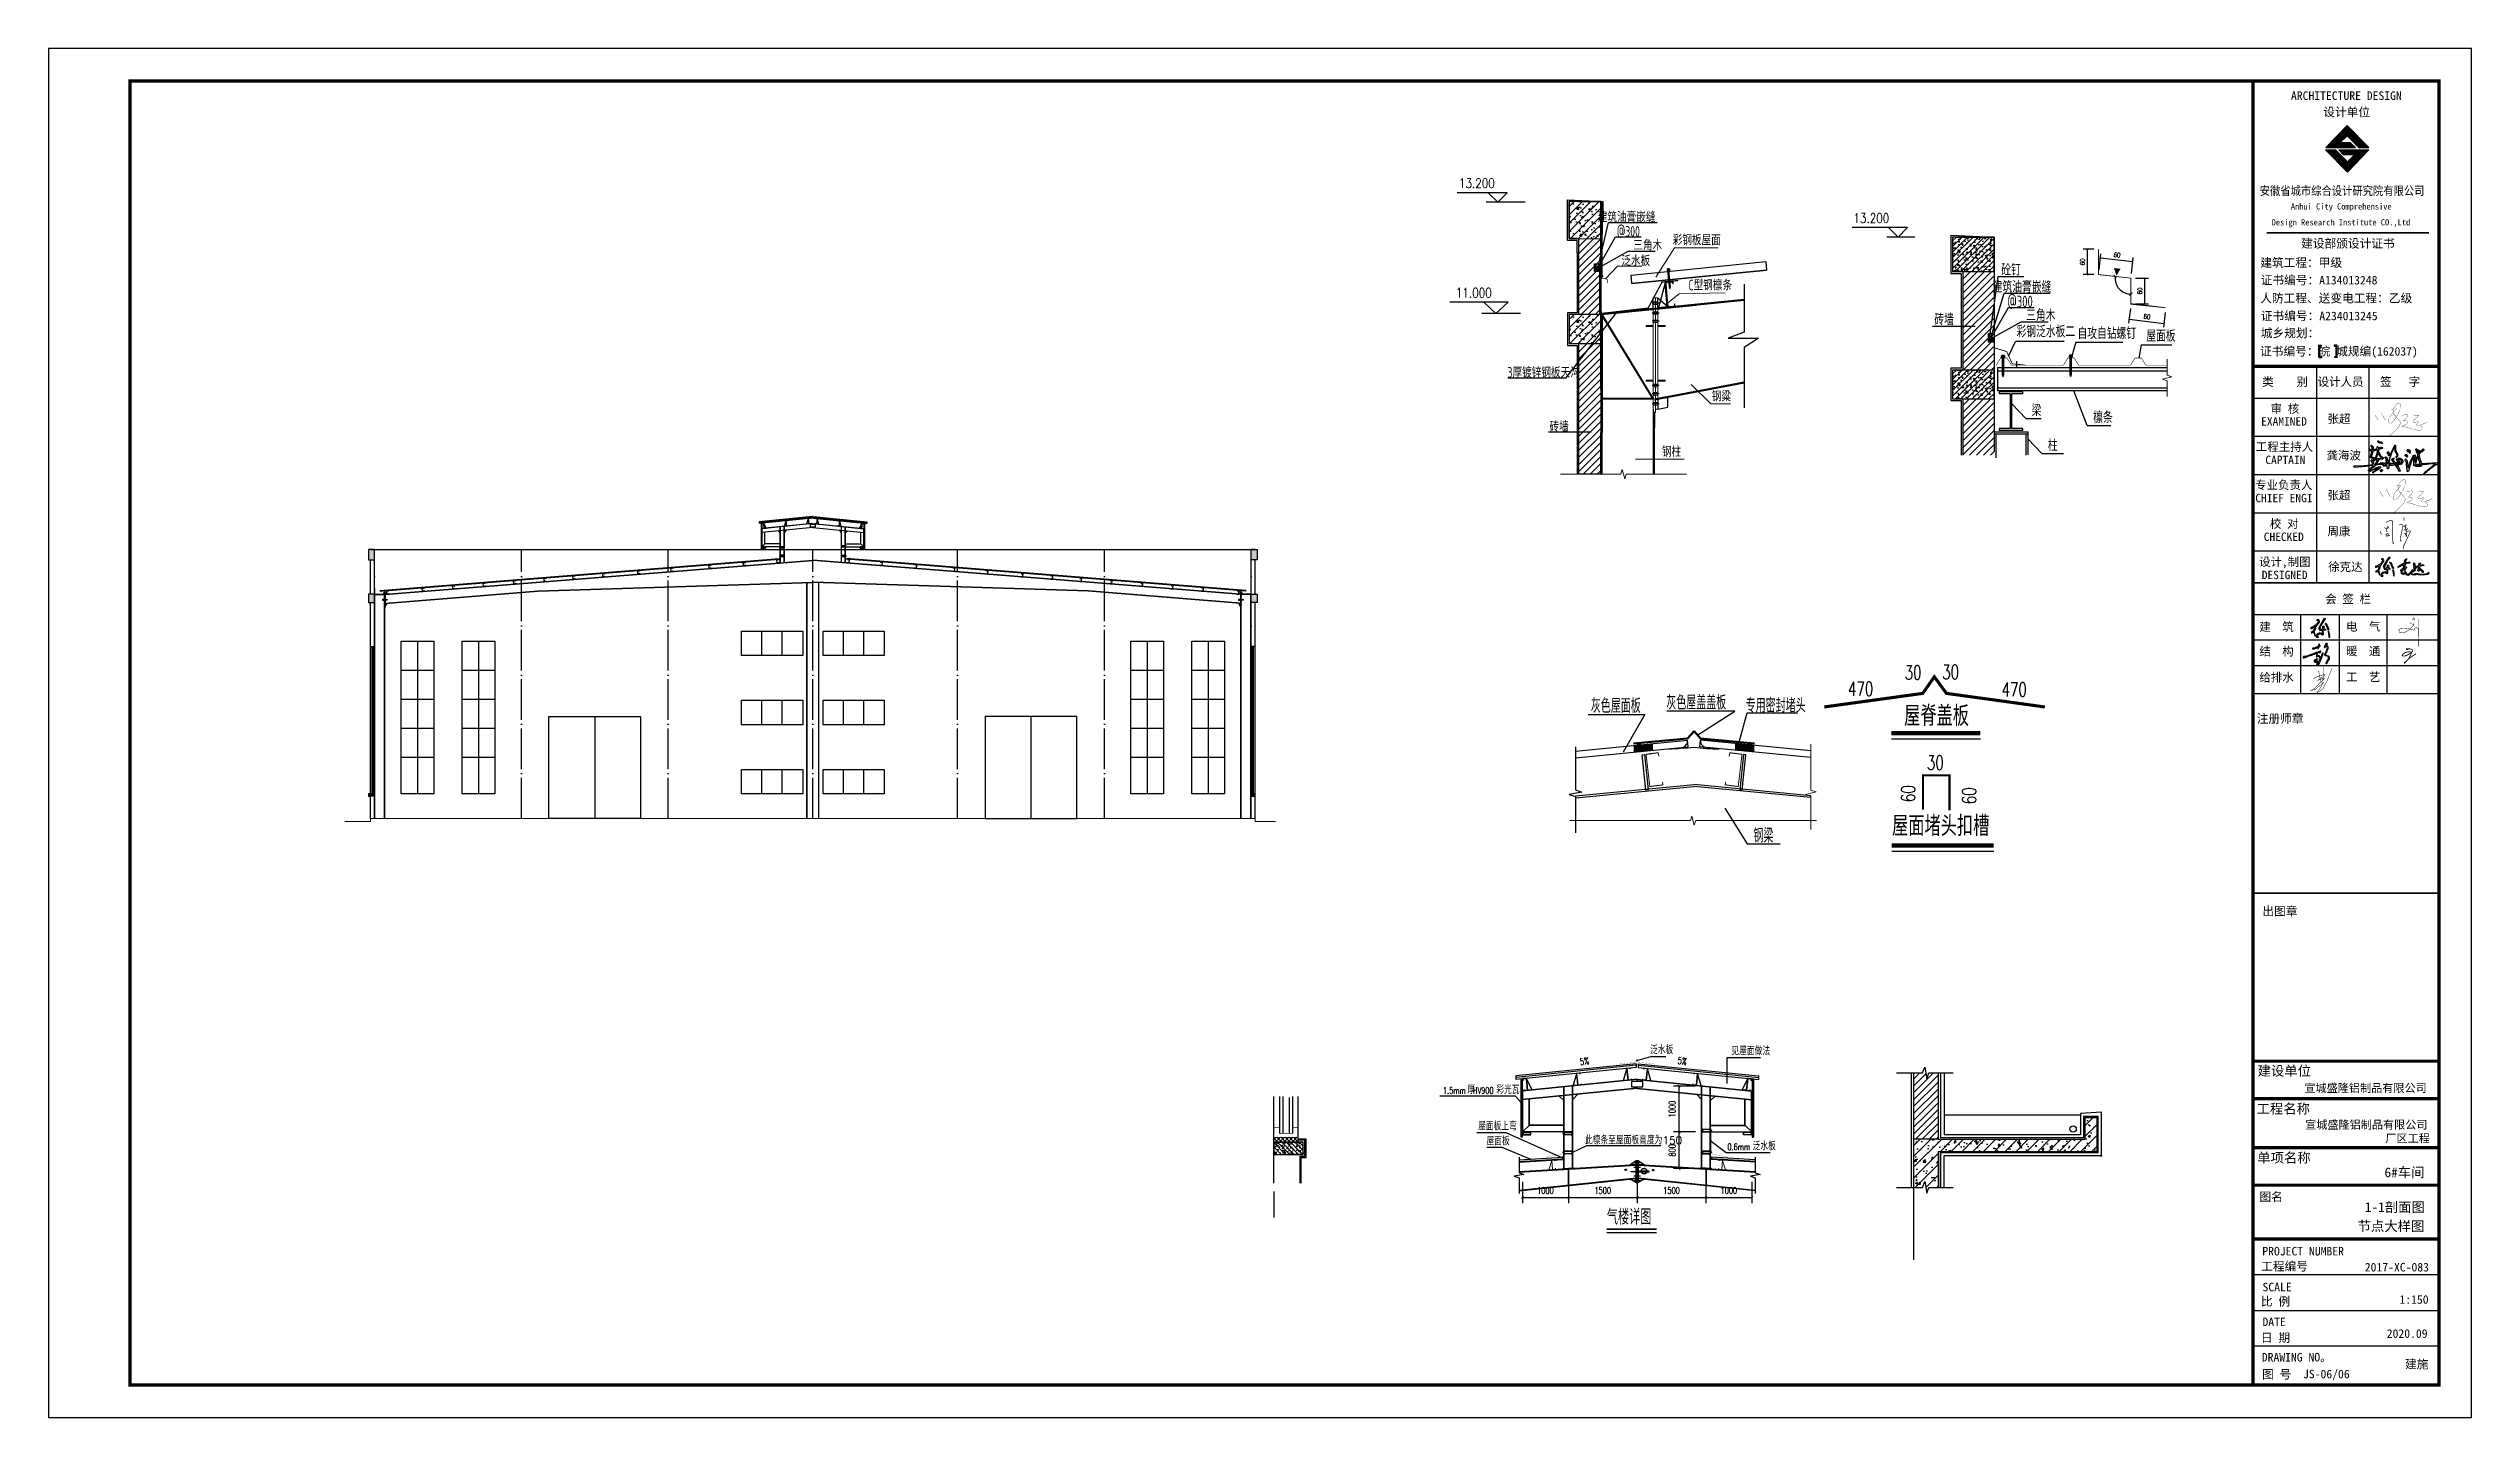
# Model space of a CAD drawing. Extents: x 1036631 to 1215829, y 514619 to 909419.
# Drawn here: x 1096949 to 1215829, y 514619 to 581819 of the extents above; entities that cross this region are included whole.
import ezdxf
from ezdxf.enums import TextEntityAlignment as Align

# ---------------------------------------------------------------- set-up
doc = ezdxf.new("R2010")
doc.units = 0
doc.header["$LTSCALE"] = 1000
doc.header["$MEASUREMENT"] = 0
for name, pattern in [('30', [0]), ('DOTE', [2.4200000000000004, 2, -0.2, 0.02, -0.2]), ('HIDDEN', [9.524999999999999, 6.349999999999999, -3.174999999999999])]:
    doc.linetypes.add(name, pattern=pattern)
for name, color, linetype in [('2', 2, 'Continuous'), ('4', 4, 'Continuous'), ('5', 5, 'Continuous'), ('6', 6, 'Continuous'), ('8', 3, 'Continuous'), ('A_DE_DETAIL_3', 144, 'Continuous'), ('AXIS', 3, 'Continuous'), ('BEAM', 7, 'Continuous'), ('DIM_SYMB', 3, 'Continuous'), ('DOTE', 1, 'Continuous'), ('JC', 3, 'Continuous'), ('killer_tk3.0000', 1, 'Continuous'), ('PUB_DIM', 3, 'Continuous'), ('PUB_TEXT', 7, 'Continuous'), ('PUB_TITLE', 4, 'Continuous'), ('SY2', 211, 'Continuous'), ('WALL', 9, 'Continuous'), ('WINDOW', 4, 'Continuous'), ('图层8', 30, 'Continuous'), ('图框', 7, 'Continuous'), ('填充', 8, 'Continuous'), ('外框线', 255, 'Continuous'), ('天沟', 6, 'Continuous'), ('屋面', 6, 'Continuous'), ('建-填充', 8, 'Continuous'), ('窗', 2, 'Continuous'), ('签名', 7, 'Continuous'), ('粉刷', 8, 'Continuous'), ('线', 150, 'Continuous'), ('落水管', 6, 'Continuous')]:
    doc.layers.add(name, color=color, linetype=linetype)
for name, color, linetype, lineweight in [('J', 4, 'Continuous', 13), ('killer_tk0.0000', 1, 'Continuous', 13), ('M_Axis', 253, 'Continuous', 20), ('M_Bolt', 252, 'Continuous', 20), ('OTHER', 253, 'Continuous', 13), ('PANNEL', 7, 'Continuous', 13), ('PUB_DIM-2', 75, 'Continuous', 13), ('TDB_文字', 3, 'Continuous', 13), ('灰线', 9, 'Continuous', 9), ('绿线', 3, 'Continuous', 20), ('钢架', 7, 'Continuous', 25)]:
    doc.layers.add(name, color=color, linetype=linetype, lineweight=lineweight)
doc.styles.add('_HZTXT', font='tssdeng.shx', dxfattribs={"width": 0.7, "bigfont": 'HZTXT.shx'})
doc.styles.add('_TCH_DIM', font='SIMPLEX', dxfattribs={"bigfont": 'GBCBIG'})
doc.styles.add('DIM_FONT', font='SIMPLEX', dxfattribs={"width": 0.7, "bigfont": 'GBCBIG'})
doc.styles.get("Standard").update_dxf_attribs({"font": 'gbenor.shx', "bigfont": 'gbcbig.shx'})
doc.styles.add('STYLE-黑体', font='simhei.ttf')
doc.styles.add('宋体', font='')
doc.styles.add('黑体', font='simhei.ttf')
doc.styles.get('宋体').set_extended_font_data('NSimSun')
doc.dimstyles.new('DIMN', dxfattribs={"dimtxt": 300, "dimasz": 100, "dimexe": 250, "dimexo": 300, "dimgap": 150, "dimtad": 1, "dimdec": 0, "dimzin": 0, "dimdsep": 46, "dimtxsty": 'DIM_FONT', "dimblk": 'ARCHTICK', "dimcen": 0.09, "dimclrt": 7, "dimazin": 2, "dimtfac": 1, "dimtdec": 0, "dimtix": 1, "dimtmove": 2, "dimatfit": 3, "dimfxl": 1, "dimtolj": 1, "dimtzin": 0, "dimarcsym": 0})
doc.dimstyles.new('DIMN50', dxfattribs={"dimscale": 0.5, "dimtxt": 300, "dimasz": 100, "dimexe": 250, "dimexo": 300, "dimgap": 150, "dimtad": 1, "dimdec": 0, "dimzin": 0, "dimdsep": 46, "dimtxsty": 'DIM_FONT', "dimblk": 'ARCHTICK', "dimcen": 0.09, "dimclrt": 7, "dimazin": 2, "dimtfac": 1, "dimtdec": 0, "dimtix": 1, "dimtmove": 2, "dimatfit": 3, "dimfxl": 1, "dimtolj": 1, "dimtzin": 0, "dimarcsym": 0})
pattern_1 = [(45, (0, 0), (-265.1650429449553, 265.1650429449553), []), (50, (0, 0), (1075.89027390113, -94.12820247389266), [112.5, -1237.5]), (355, (0, 0), (-208.1270004195, 1128.288200550018), [90, -990]), (100.4514, (89.65752, -7.84401), (867.7640725710323, 1034.15931309143), [95.610285, -1051.713168]), (46.18420000000001, (0, 300), (1600.861572938467, -248.2785214935271), [168.75, -1856.25]), (96.6356, (133.4051175, 279.3100395), (1401.994058323055, 1461.176806350663), [143.415432, -1577.5695]), (351.1842, (0, 300), (1401.992917700441, 1461.177901387987), [135, -1485]), (21, (150, 225), (895.3605781776924, -603.9283359980083), [112.5, -1237.5]), (326.0000000000001, (150, 225), (364.9729978823726, 1087.725067570279), [90, -990]), (71.4514, (224.6133495, 174.672591), (1260.333942872235, 483.7957450649286), [95.610285, -1051.713168]), (37.50000000000001, (0, 0), (18.239782975936, 499.3407807469673), [0, -977.9999999999999, 0, -1005, 0, -993.75]), (7.499999999999999, (0, 0), (394.6043061632229, 591.6175678235404), [0, -573, 0, -955.5, 0, -378.75]), (327.5, (-334.5, 0), (800.7336542586137, -33.8323076015697), [0, -375, 0, -1170, 0, -1552.5]), (317.5, (-484.5, 0), (874.7792540135794, 150.1574734984765), [0, -487.5, 0, -777, 0, -1102.5])]

msp = doc.modelspace()

# ---------------------------------------------------------------- texts
at = {"layer": 'PUB_TEXT'}
for s, height, style, p in [('宣城盛隆铝制品有限公司', 400.0000022, '黑体', (1207629.728497437, 530590.3399664183)), ('宣城盛隆铝制品有限公司', 400.0000022, '黑体', (1207666.79091087, 528790.6069373359)), ('厂区工程', 400.0000022, '黑体', (1211600.868482813, 528119.1139824261)), ('6#车间', 480.00000264, '黑体', (1211559.831511786, 526412.8330536116)), ('节点大样图', 480.00000264, '宋体', (1210240.451502738, 523774.6682528752, -1.600000008799995e-08)), ('1-1剖面图', 480.00000264, '宋体', (1210593.62272485, 524705.8242743437, -1.600000008799995e-08)), ('2017-XC-083', 420.7104023139073, '黑体', (1210591.869207599, 521789.0069788444)), ('1:150', 420.7104023139073, '黑体', (1212291.838060227, 520202.8232646066)), ('2020.09', 420.7104023139073, '黑体', (1211668.317219978, 518531.8932597359)), ('建施', 420.7104023139073, '黑体', (1212567.325546536, 517026.8008745956)), ('JS-06/06', 420.7104023139073, '黑体', (1207561.136092368, 516545.5829098542))]:
    msp.add_text(s, height=height, dxfattribs=dict(at, style=style)).set_placement(p)
at = {"layer": '图框', "color": 4}
for s, height, style, p in [('ARCHITECTURE DESIGN', 420.7104023139073, '黑体', (1206969.089540991, 579291.1910644221)), ('设计单位', 420.7104023139073, '黑体', (1208555.197064939, 578485.4227027913)), ('Anhui City Comprehensive ', 302.784001665312, '黑体', (1206964.835381821, 573912.3297626647)), (' Design Research Institute CO.,Ltd', 302.784001665312, '黑体', (1205817.05872308, 573133.1608673561)), ('建设部颁设计证书', 420.7104023139073, '黑体', (1207469.060957533, 572035.3214288641)), (' 建筑工程：甲级', 420.7104023139073, '黑体', (1205178.999244117, 571092.5477557409)), ('证书编号：A134013248', 420.7104023139073, '黑体', (1205483.349853608, 570235.2417417961)), ('人防工程、送变电工程：乙级', 420.7104023139073, '黑体', (1205461.25005221, 569349.2982308079)), ('证书编号：A234013245', 420.7104023139073, '黑体', (1205491.0078527, 568478.6422870982)), ('证书编号：皖 城规编(162037)', 420.7104023139073, '黑体', (1205454.2540773, 566741.9391009082)), ('城乡规划：', 420.7104023139073, '黑体', (1205487.920217964, 567638.1514494541)), ('张超', 412.2961940554849, 'STYLE-黑体', (1208760.793630531, 563428.0508872812)), ('龚海波', 412.2961940554849, 'STYLE-黑体', (1208715.337125167, 561638.1449847597)), ('张超', 412.2961940554849, 'STYLE-黑体', (1208760.793630531, 559679.9036685441)), ('周康', 412.2961940554849, 'STYLE-黑体', (1208760.793630531, 557913.3079154749)), ('徐克达', 412.2961940554849, 'STYLE-黑体', (1208795.636010864, 556163.3355560797)), ('注册师章', 420.7104023139073, '黑体', (1205289.257321194, 548712.8584011617)), ('出图章', 420.7104023139073, '黑体', (1205566.56075916, 539261.9029667516)), ('建设单位', 480.00000264, '黑体', (1205334.858718744, 531398.8512308422)), ('工程名称', 480.00000264, '黑体', (1205281.718606034, 529539.6930484314)), ('单项名称', 480.00000264, '黑体', (1205313.709089985, 527132.9067930687)), ('图名', 420.7104023139073, '黑体', (1205424.475675347, 525241.5768371095)), ('工程编号', 420.7104023139073, '黑体', (1205506.836141667, 521831.284020539)), ('SCALE', 420.7104023139073, '黑体', (1205573.861006376, 520814.4482949871)), ('比 例', 420.7104023139073, '黑体', (1205492.664638182, 520105.7152992311)), ('DATE', 420.7104023139073, '黑体', (1205571.650438651, 519104.6597686518)), ('日 期', 420.7104023139073, '黑体', (1205492.664638182, 518325.2135542113)), ('DRAWING NO。', 420.7104023139073, '黑体', (1205538.474855059, 517369.1363419938)), ('图 号', 420.7104023139073, '黑体', (1205552.414189157, 516529.0425150756))]:
    msp.add_text(s, height=height, dxfattribs=dict(at, style=style)).set_placement(p)
at = {"layer": '图框', "color": 4, "style": '黑体', "width": 0.88}
msp.add_text('安徽省城市综合设计研究院有限公司', height=420.7104023139073, dxfattribs=at).set_placement((1205438.176587447, 574619.4556038518))
at = {"layer": '图框', "color": 0}
for s, height, style, p in [('类    别 ', 412.2961940554849, 'STYLE-黑体', (1205559.482897851, 565251.8413828391)), ('设计人员', 412.2961940554849, 'STYLE-黑体', (1208278.95583083, 565251.8413828391)), ('签   字', 412.2961940554849, 'STYLE-黑体', (1211342.116377303, 565251.8413828391)), ('EXAMINED ', 412.2961940554849, 'STYLE-黑体', (1205507.88908627, 563308.129969861)), ('审 核', 412.2961940554849, 'STYLE-黑体', (1205971.504182169, 563927.3164154846)), ('工程主持人', 412.2961940554849, 'STYLE-黑体', (1205246.091477874, 562059.4597612518)), ('CAPTAIN', 412.2961940554849, 'STYLE-黑体', (1205712.5327562, 561419.1229679185)), ('专业负责人', 412.2961940554849, 'STYLE-黑体', (1205211.03915542, 560185.3861518834)), ('CHIEF ENGI', 412.2961940554849, 'STYLE-黑体', (1205223.138330742, 559545.0493585487)), ('校 对', 412.2961940554849, 'STYLE-黑体', (1205936.451177904, 558283.9454134096)), ('CHECKED  ', 412.2961940554849, 'STYLE-黑体', (1205635.620636537, 557643.6086200763)), ('设计,制图', 412.2961940554849, 'STYLE-黑体', (1205402.939574852, 556409.8718040426)), ('DESIGNED ', 412.2961940554849, 'STYLE-黑体', (1205537.757005086, 555769.5350107063)), ('会 签 栏', 412.2961940554849, 'STYLE-黑体', (1208650.958172801, 554585.2612276423)), ('建  筑', 412.2961940554849, 'STYLE-黑体', (1205419.573733517, 553222.736898448)), ('电  气', 412.2961940554849, 'STYLE-黑体', (1209669.954801795, 553236.3084090044)), ('结  构', 412.2961940554849, 'STYLE-黑体', (1205419.573733517, 552016.2517001723)), ('暖  通', 412.2961940554849, 'STYLE-黑体', (1209669.954801795, 552029.823210721)), ('给排水', 412.2961940554849, 'STYLE-黑体', (1205419.573733517, 550741.7832131806)), ('工  艺', 412.2961940554849, 'STYLE-黑体', (1209669.954801795, 550755.354726218)), ('PROJECT NUMBER', 420.7104023077889, '黑体', (1205563.570969167, 522574.9657738869))]:
    msp.add_text(s, height=height, dxfattribs=dict(at, style=style)).set_placement(p)

# ---------------------------------------------------------------- blocks, each defined once
blk = doc.blocks.new('TT')
at = {"layer": '图层8'}
for p, q in [((391100.8298230621, -82693.05879560742), (391184.5622770398, -82686.35982919845)), ((391113.5822473297, -82852.45529244281), (391100.8298230621, -82693.05879560718)), ((391105.1360811766, -82696.72705692041), (391180.8940157279, -82690.66608731193)), ((391117.2505086416, -82848.14903432957), (391105.1360811766, -82696.72705692041)), ((391197.3147013065, -82845.75632603408), (391113.5822473297, -82852.45529244305)), ((391193.0084431924, -82842.08806472109), (391117.2505086416, -82848.14903432957)), ((391180.8940157279, -82690.66608731193), (391182.7016733296, -82713.2605590201)), ((391182.7016733296, -82713.2605590201), (391186.6889330426, -82712.94156061986)), ((391182.7016733296, -82713.2605590201), (391182.7016733296, -82713.2605590201)), ((391184.5622770398, -82686.35982919845), (391186.6889330426, -82712.94156061986)), ((391191.2007855906, -82819.49359301315), (391195.1880453032, -82819.17459461268)), ((391191.2007855906, -82819.49359301315), (391191.2007855906, -82819.49359301315)), ((391191.2007855906, -82819.49359301315), (391193.0084431924, -82842.08806472109)), ((391195.1880453032, -82819.17459461268), (391197.3147013065, -82845.75632603408))]:
    blk.add_line(p, q, dxfattribs=at)
blk = doc.blocks.new('77')
for points in [[(549824.5612154189, 150922.0168956046), (549128.573669824, 150855.3294283497), (549132.9125874673, 150809.723163316), (548969.2913978661, 150794.1564672538), (548964.9629454187, 150839.6527328466), (548723.4857067487, 150816.5150983462), (548723.4857067487, 150436.7124822405), (549824.5612154189, 150542.2142794983)], [(548955.1546016899, 150942.7480115584), (548969.2913978661, 150794.1564672538), (549132.9125874673, 150809.723163316), (549118.7757912895, 150958.3147076206)], [(555581.7321330339, 150816.6891025557), (555342.0708991904, 150839.6527328466), (555337.7424467427, 150794.1564672538), (555174.1212571415, 150809.723163316), (555178.4601747848, 150855.3294283497), (554489.4496571354, 150921.3483774311), (554489.4496571354, 150541.545761325), (555581.7321330339, 150436.88648645)], [(555188.2580533193, 150958.3147076206), (555174.1212571415, 150809.723163316), (555337.7424467427, 150794.1564672533), (555351.8792429192, 150942.7480115584)]]:
    blk.add_hatch(color=256).paths.add_polyline_path(points)
at = {"lineweight": 50}
for p, q in [((551775.4458583042, 151217.4599227675), (552153.5169223046, 151631.756637442)), ((551775.4458583042, 151217.4599227675), (552153.5169223046, 151631.756637442)), ((552531.5879863051, 151217.4599227675), (552153.5169223046, 151631.756637442)), ((552153.5169223046, 151631.756637442), (552531.5879863051, 151217.4599227675)), ((548717.7541602459, 150924.4809516931), (551775.4458583042, 151217.4599227675)), ((552531.5879863051, 151217.4599227675), (555589.2796843632, 150924.4809516931))]:
    blk.add_line(p, q, dxfattribs=at)
at = {"color": 6}
for p, q in [((545418.5, 150499.84114708), (551793.3955154212, 151110.6647726278)), ((545418.5, 150120.0385309744), (551829.4560103032, 150734.3173664422)), ((551829.4560103032, 150734.3173664422), (551793.3955154212, 151110.6647726278)), ((552477.5778343042, 150734.3173664422), (552513.6383291876, 151110.6647726278)), ((558787.2204531354, 150129.7460803682), (552477.5778343042, 150734.3173664422)), ((558787.2204531354, 150509.5486964739), (552513.6383291876, 151110.6647726278)), ((545418.5, 147949.737867512), (552153.5169223046, 148595.0672607005)), ((545418.5, 147843.2000985207), (552143.1990126928, 148487.5408601402)), ((558778.7516103887, 147851.757605252), (552145.048079558, 148487.3794490469)), ((558787.2204531354, 147959.4454169061), (552153.5169223046, 148595.0672607005))]:
    blk.add_line(p, q, dxfattribs=at)
for p, q in [((548717.7541602459, 150924.4809516931), (551775.4458583042, 151217.4599227675)), ((555589.2796843632, 150924.4809516931), (552531.5879863051, 151217.4599227675))]:
    blk.add_line(p, q)
at = {"color": 2, "const_width": 55.566}
for points in [[(548717.7541602459, 150924.4809516931), (551775.4458583042, 151217.4599227675), (552153.5169223046, 151631.756637442), (552531.5879863051, 151217.4599227675), (555589.2796843632, 150924.4809516931)], [(550165.6247234063, 150200.0037123908), (550111.0156603635, 150403.6865894313), (549428.647449957, 150313.5422677911), (549645.1520442164, 148482.8911334963), (550383.6933031722, 148578.1419087753), (550365.2143332176, 148745.4583056166)], [(554143.5688890019, 150200.0037123908), (554198.1779520456, 150403.6865894313), (554880.5461624523, 150313.5422677911), (554664.0415681915, 148482.8911334963), (553925.5003092366, 148578.1419087753), (553943.9792791905, 148745.4583056166)]]:
    blk.add_lwpolyline(points, dxfattribs=at)
at = {"color": 6, "const_width": 7.144200000000001}
blk.add_lwpolyline([(548717.7541602459, 150924.4809516931), (551775.4458583042, 151217.4599227675), (552153.5169223046, 151631.7566374417), (552531.5879863051, 151217.4599227675), (555589.2796843632, 150924.4809516931)], dxfattribs=at)
for points in [[(548955.1546016887, 150942.7480115585), (549118.7757912895, 150958.3147076208), (549132.9125874673, 150809.7231633163), (548969.2913978661, 150794.1564672536)], [(555351.8792429192, 150942.7480115585), (555188.2580533193, 150958.3147076208), (555174.1212571415, 150809.7231633163), (555337.7424467427, 150794.1564672536)]]:
    blk.add_lwpolyline(points, close=True)
at = {"color": 6}
for points in [[(549212.2640821261, 150285.3244585264), (549347.6587820032, 150299.555014916), (549558.0809671811, 148297.5216558732), (549422.686267304, 148283.2910994836)], [(555096.9295302832, 150285.3244585264), (554961.5348304049, 150299.555014916), (554751.112645227, 148297.5216558732), (554886.5073451053, 148283.2910994836)]]:
    blk.add_lwpolyline(points, close=True, dxfattribs=at)
at = {"lineweight": 80}
blk.add_arc((549694.4621032698, 150316.1517582375), 25.71911999999999, 95.36699485238228, 185.8233138606309, dxfattribs=at)
at = {"color": 6}
for centre, radius, start, end in [((550133.2661902879, 170144.0097137874), 19525.96493355238, 271.6709181413205, 275.9100132612291), ((551391.2895949625, 151084.4101458656), 402.9621281148304, 289.8807786825445, 3.735700034749755), ((553487.5731967341, 160219.5459318214), 9592.30976542299, 261.946930564136, 270.6087492372399), ((552915.7442496468, 151084.4101458656), 402.9621281148304, 176.2642999652502, 250.1192213174556)]:
    blk.add_arc(centre, radius, start, end, dxfattribs=at)
at = {"layer": 'killer_tk3.0000', "color": 3, "linetype": '30', "ltscale": 0.02}
for p, q in [((554468.5, 152762.2626935755), (550602.5, 152762.2626935755)), ((552321.2944852561, 151384.5215452407), (554468.5, 152762.2626935755)), ((546151.4999999995, 152569.4423720117), (549355.4999999995, 152569.4423720117)), ((549355.4999999995, 152569.4423720117), (548133.2199455381, 150433.8662219229)), ((554649.3643056473, 150745.9344709472), (555167.7143476403, 152665.7662686308)), ((555167.7143476403, 152665.7662686308), (558023.5939480674, 152665.7662686308)), ((553902.6457073728, 147255.1841647923), (555162.9653644294, 145218.6291391071)), ((555162.9653644294, 145218.6291391071), (557051.8469697654, 145218.6291391071))]:
    blk.add_line(p, q, dxfattribs=at)
at = {"layer": 'OTHER'}
for p, q in [((558787.2204531354, 150887.5486964739), (558787.2204531354, 148283.0101276166)), ((559084.2204531354, 148188.5101276166), (558490.2204531354, 148026.5101276166)), ((558490.2204531354, 148026.5101276166), (558787.2204531354, 147932.0101276166)), ((558787.2204531354, 148283.0101276166), (559084.2204531354, 148188.5101276166)), ((558787.2204531354, 147932.0101276166), (558787.2204531354, 146041.6487722716)), ((545100.9799999997, 146545.3265704), (551955.4402265672, 146545.3265704)), ((551955.4402265672, 146545.3265704), (552034.8202265671, 146794.8065703998)), ((552034.8202265671, 146794.8065703998), (552170.9002265681, 146295.8465703996)), ((552170.9002265681, 146295.8465703996), (552250.280226568, 146545.3265704)), ((552250.280226568, 146545.3265704), (559104.7404531369, 146545.3265704))]:
    blk.add_line(p, q, dxfattribs=at)
at = {"layer": 'PUB_DIM'}
blk.add_lwpolyline([(545418.5, 150737.9811470803), (545418.5, 148294.0188529196), (545775.7099999995, 148164.0050455373), (545061.2899999993, 148038.0335239798), (545418.5, 147911.2938529197), (545418.5, 145855.1087263214)], dxfattribs=at)
at = {"layer": 'PUB_TEXT', "style": '_HZTXT', "width": 0.7}
for s, p in [('灰色屋面板', (546293.6700297706, 152667.9923720116)), ('灰色屋盖盖板', (550579.8076892833, 152855.4126935756)), ('专用密封堵头', (555090.4317140242, 152680.6162686308)), ('钢梁', (555529.4093265235, 145288.28409576))]:
    blk.add_text(s, height=810, dxfattribs=at).set_placement(p)
blk = doc.blocks.new('_ArchTick')
at = {"color": 0, "linetype": 'ByBlock', "const_width": 0.4}
blk.add_lwpolyline([(-0.5, -0.5), (0.5, 0.5)], dxfattribs=at)
blk = doc.blocks.new('*D25')
at = {"layer": 'Defpoints', "color": 0}
for p in [(2029217.937699918, -140761.3205698368), (2029217.937699906, -142392.8544395147), (2030091.090578896, -142392.8544395147)]:
    blk.add_point(p, dxfattribs=at)
at = {"layer": 'PUB_DIM', "color": 0, "lineweight": -2}
for p, q in [((2029517.937699918, -140761.3205698368), (2030341.090578896, -140761.3205698368)), ((2030091.090578896, -140761.3205698368), (2030091.090578896, -142392.8544395147)), ((2029517.937699906, -142392.8544395147), (2030341.090578896, -142392.8544395147))]:
    blk.add_line(p, q, dxfattribs=at)
at = {"layer": 'PUB_DIM', "color": 0, "lineweight": -2, "xscale": 100, "yscale": 100, "zscale": 100}
for p, rotation in [((2030091.090578896, -140761.3205698368), 90), ((2030091.090578896, -142392.8544395147), 270)]:
    blk.add_blockref('_ArchTick', p, dxfattribs=dict(at, rotation=rotation))
at = {"layer": 'PUB_DIM', "color": 7, "insert": (2029791.090578896, -141577.0875046754), "char_height": 300, "attachment_point": 5, "rotation": 90, "style": 'DIM_FONT'}
blk.add_mtext('\\A1;60', dxfattribs=at)
blk = doc.blocks.new('*D26')
at = {"layer": 'Defpoints', "color": 0}
for p in [(2029221.447174687, -142393.2585919198), (2031330.140914548, -143646.195247336), (2031444.941774324, -142649.317046818)]:
    blk.add_point(p, dxfattribs=at)
at = {"layer": 'PUB_DIM', "color": 0, "lineweight": -2}
for p, q in [((2029187.125897745, -142691.2888755305), (2029078.045250792, -143638.4953621134)), ((2029106.646314911, -143390.1367924378), (2031330.140914548, -143646.195247336)), ((2031410.620497382, -142947.3473304287), (2031301.539850429, -143894.5538170115))]:
    blk.add_line(p, q, dxfattribs=at)
at = {"layer": 'PUB_DIM', "color": 0, "lineweight": -2, "xscale": 100, "yscale": 100, "zscale": 100}
for p, rotation in [((2029106.646314911, -143390.1367924378), 173.4307353222998), ((2031330.140914548, -143646.195247336), 353.4307353222998)]:
    blk.add_blockref('_ArchTick', p, dxfattribs=dict(at, rotation=rotation))
at = {"layer": 'PUB_DIM', "color": 7, "insert": (2030252.714891672, -143220.1357362763), "char_height": 300, "attachment_point": 5, "rotation": 353.43073532229977, "style": 'DIM_FONT'}
blk.add_mtext('\\A1;60', dxfattribs=at)
blk = doc.blocks.new('*X16')
at = {"color": 0}
for p, q in [((903710.7277338256, -307545.5107692006), (903713.6566963881, -307542.581806638)), ((903710.7277338256, -307554.3496039655), (903716.7277338252, -307548.3496039655)), ((903710.7277338256, -307563.1884387301), (903716.7277338252, -307557.1884387302)), ((903710.7277338256, -307572.027273495), (903716.7277338252, -307566.027273495)), ((903710.7277338256, -307580.8661082599), (903716.7277338252, -307574.8661082601)), ((903710.7277338256, -307589.7049430246), (903716.7277338252, -307583.7049430248)), ((903710.7277338256, -307598.5437777894), (903716.7277338252, -307592.5437777896)), ((903712.1576760613, -307605.9526703185), (903716.1480958905, -307601.9622504896))]:
    blk.add_line(p, q, dxfattribs=at)
blk = doc.blocks.new('*D27')
at = {"layer": 'Defpoints', "color": 0}
for p in [(2027153.231224318, -138910.7478926071), (2026431.247557072, -140530.7478926071), (2027153.231224318, -140530.7478926071)]:
    blk.add_point(p, dxfattribs=at)
at = {"layer": 'PUB_DIM', "color": 0, "lineweight": -2}
for p, q in [((2026853.231224318, -138910.7478926071), (2026181.247557072, -138910.7478926071)), ((2026431.247557072, -138910.7478926071), (2026431.247557072, -140530.7478926071)), ((2026853.231224318, -140530.7478926071), (2026181.247557072, -140530.7478926071))]:
    blk.add_line(p, q, dxfattribs=at)
at = {"layer": 'PUB_DIM', "color": 0, "lineweight": -2, "xscale": 100, "yscale": 100, "zscale": 100}
for p, rotation in [((2026431.247557072, -138910.7478926071), 90), ((2026431.247557072, -140530.7478926071), 270)]:
    blk.add_blockref('_ArchTick', p, dxfattribs=dict(at, rotation=rotation))
at = {"layer": 'PUB_DIM', "color": 7, "insert": (2026131.247557072, -139720.7478926067), "char_height": 300, "attachment_point": 5, "rotation": 90, "style": 'DIM_FONT'}
blk.add_mtext('\\A1;60', dxfattribs=at)
blk = doc.blocks.new('*D28')
at = {"layer": 'Defpoints', "color": 0}
for p in [(2027153.231224321, -140530.7478926071), (2029217.937699918, -140761.3205698361), (2029337.423940604, -139691.3585177258)]:
    blk.add_point(p, dxfattribs=at)
at = {"layer": 'PUB_DIM', "color": 0, "lineweight": -2}
for p, q in [((2027186.526260762, -140232.6012163748), (2027300.463328708, -139212.3302769699)), ((2027272.717465007, -139460.7858404968), (2029337.423940604, -139691.3585177258)), ((2029251.232736359, -140463.1738936038), (2029365.169804305, -139442.9029541989))]:
    blk.add_line(p, q, dxfattribs=at)
at = {"layer": 'PUB_DIM', "color": 0, "lineweight": -2, "xscale": 100, "yscale": 100, "zscale": 100}
for p, rotation in [((2027272.717465007, -139460.7858404968), 173.6279894778945), ((2029337.423940604, -139691.3585177258), 353.6279894778946)]:
    blk.add_blockref('_ArchTick', p, dxfattribs=dict(at, rotation=rotation))
at = {"layer": 'PUB_DIM', "color": 7, "insert": (2028338.365739246, -139277.925502879), "char_height": 300, "attachment_point": 5, "rotation": 353.6279894778945, "style": 'DIM_FONT'}
blk.add_mtext('\\A1;60', dxfattribs=at)
blk = doc.blocks.new('A$C006D4F7D')
for p, q in [((54.22690003562457, 199.9612031417582), (0.0001488832349423319, 5.826739106851164e-05)), ((54.22690003562457, 199.9612031417582), (58.21416114975727, 200.2801840308912)), ((69.77721838076832, 5.5822238271885), (54.22690003562457, 199.9612031417582)), ((73.76447949489375, 5.901204716321445), (57.81543503834109, 205.264260423568))]:
    blk.add_line(p, q)
at = {"layer": 'J'}
blk.add_lwpolyline([(128.4697019809355, 24.32235106365442), (127.991230647207, 30.30324273488986), (131.9784917613761, 30.62222362402281), (133.5733962070117, 10.68591805327196), (73.76447949489739, 5.901204716321445), (57.81543503834473, 205.264260423568), (117.6243517505172, 210.048973760533), (119.2192561961965, 190.1126681898404), (115.2319950820238, 189.7936873006784), (114.7535237483571, 195.774578971841, 0.4142135623745476), (103.9879187401748, 204.945279534435), (72.08982982696762, 202.393432421386, 0.4142135623731111), (62.91912926442456, 191.6278274131855), (76.63530749711572, 20.17559950492614, 0.4142135623729979), (87.40091250527985, 11.00489894244856), (119.2990014183742, 13.55674605549757, 0.414213562373138)], format="xyb", close=True, dxfattribs=at)
blk = doc.blocks.new('erf')
h = blk.add_hatch()
h.set_pattern_fill('钢筋混凝土', color=256, scale=150, style=0)
h.set_pattern_definition(pattern_1)
h.paths.add_polyline_path([(738740.6648853774, 255427.4005621542), (736719.5666883243, 255427.4005621542), (736719.5666883243, 253067.7660678573), (738739.9298030317, 253056.7726404957)])
h = blk.add_hatch()
h.set_pattern_fill('钢筋混凝土', color=256, scale=150, style=0)
h.set_pattern_definition(pattern_1)
h.paths.add_polyline_path([(737338.919045793, 255427.4005621542), (738739.9279409148, 255427.4005621542), (738740.6648853774, 254804.5783036091), (737338.919045793, 254806.4239418301)])
at = {"ltscale": 20}
blk.add_hatch(color=256, dxfattribs=at).paths.add_polyline_path([(738836.1996139645, 250764.6100273874), (738836.1996139645, 250702.2646052964), (738574.1458088179, 250721.7977421111), (738574.1458088179, 250622.5030308963), (738836.1996139645, 250642.0361677106), (738836.1996139645, 250579.6907456196, 0.6963050799404604)])
h = blk.add_hatch()
h.set_pattern_fill('钢筋混凝土', color=256, scale=150, style=0)
h.set_pattern_definition([(45, (0, -7219.282875332516), (-265.1650429449553, 265.1650429449553), []), (49.99999999999999, (0, -7219.282875332516), (1075.89027390113, -94.12820247389266), [112.5, -1237.5]), (355, (0, -7219.282875332516), (-208.1270004195, 1128.288200550018), [90, -990]), (100.4514, (89.65752, -7227.126885332515), (867.7640725710323, 1034.15931309143), [95.610285, -1051.713168]), (46.18420000000001, (0, -6919.282875332516), (1600.861572938467, -248.2785214935271), [168.75, -1856.25]), (96.6356, (133.4051175, -6939.972835832516), (1401.994058323055, 1461.176806350663), [143.415432, -1577.5695]), (351.1842, (0, -6919.282875332516), (1401.992917700441, 1461.177901387987), [135, -1485]), (21, (150, -6994.282875332516), (895.3605781776924, -603.9283359980083), [112.5, -1237.5]), (326.0000000000001, (150, -6994.282875332516), (364.9729978823726, 1087.725067570279), [90, -990]), (71.4514, (224.6133495, -7044.610284332515), (1260.333942872235, 483.7957450649286), [95.610285, -1051.713168]), (37.50000000000001, (0, -7219.282875332516), (18.239782975936, 499.3407807469673), [0, -977.9999999999999, 0, -1005, 0, -993.75]), (7.499999999999999, (0, -7219.282875332516), (394.6043061632229, 591.6175678235404), [0, -573, 0, -955.5, 0, -378.75]), (327.5, (-334.5, -7219.282875332516), (800.7336542586137, -33.8323076015697), [0, -375, 0, -1170, 0, -1552.5]), (317.5, (-484.5, -7219.282875332516), (874.7792540135794, 150.1574734984765), [0, -487.5, 0, -777, 0, -1102.5])])
h.paths.add_polyline_path([(738740.3656940919, 248208.2091031173), (736719.5666883243, 248208.1176868217), (736719.5666883243, 246348.4831925248), (738740.4869979577, 246348.5746167331)])
for p, q in [((738856.7998067128, 255427.4005621542), (738856.7998067128, 254710.2826215221)), ((738767.3702454082, 250833.240765753), (738767.3702454082, 250547.084823883)), ((742960.8712136607, 251058.2809303094), (743135.1653567104, 251073.5306286403)), ((742960.8712136607, 251058.2809303094), (742962.7774259538, 251036.494162428)), ((742962.7774259538, 251036.494162428), (743137.0715689986, 251051.7438607603)), ((742975.6464003116, 251111.3133197274), (742980.1389199226, 251059.9667397278)), ((742993.5328685628, 251122.5676119354), (743091.8360258074, 251131.1685520851)), ((743013.1019735968, 251114.5904590732), (743017.5944932039, 251063.2438790706)), ((743111.4862173077, 249964.1363362726), (743017.2443456551, 251041.2596931568)), ((743073.9495575597, 251119.9142598818), (743078.4420771672, 251068.5676798791)), ((743176.8465209483, 249969.8549731594), (743082.6046492971, 251046.978330031)), ((743111.4051308396, 251123.1913992213), (743115.8976504483, 251071.8448192218)), ((743137.0715689949, 251051.7438607612), (743135.1653567104, 251073.5306286403)), ((743057.4829917407, 250581.3581145526), (743122.8432953801, 250587.0767514253)), ((743141.3525260504, 249866.626714054), (743111.4862173077, 249964.1363362726)), ((743141.3525260504, 249866.626714054), (743164.3673963795, 249868.6403779878)), ((743164.3673963795, 249868.6403779878), (743176.8465209472, 249969.8549731459))]:
    blk.add_line(p, q, dxfattribs=at)
at = {"color": 0}
for p, q in [((743060.2747985601, 250549.4520650328), (743089.38950008, 250584.1499909951)), ((743068.6991462979, 250453.1672443508), (743128.3408130602, 250524.2461848705)), ((743077.1234940359, 250356.8824236731), (743136.7651607996, 250427.9613641917)), ((743085.5478417758, 250260.5976029916), (743145.1895085374, 250331.6765435111)), ((743093.972189515, 250164.3127823092), (743153.6138562775, 250235.3917228273)), ((743102.3965372528, 250068.0279616307), (743162.0382040153, 250139.1069021484)), ((743110.8208849906, 249971.7431409502), (743170.4625517546, 250042.822081467)), ((743133.4592557802, 249892.3981167898), (743173.1251374005, 249939.6705857355))]:
    blk.add_line(p, q, dxfattribs=at)
blk.add_line((738816.7488019516, 248277.760621256), (738740.6648853774, 248277.760621256))
for points in [[(738740.6648853774, 255427.4005621542), (736719.5666883243, 255427.4005621542), (736719.5666883243, 253067.7660678573), (738739.9298030317, 253056.7726404957)], [(738740.3656940919, 248208.2091031173), (736719.5666883243, 248208.1176868217), (736719.5666883243, 246348.4831925248), (738740.4869979577, 246348.5746167331)]]:
    blk.add_lwpolyline(points, close=True)
blk.add_lwpolyline([(737222.2004071032, 253067.7660678573), (736719.5666883243, 253067.7660678573), (736719.5666883243, 255427.4005621542)])
at = {"const_width": 49.99999999999998}
for points in [[(738481.0957377268, 251140.6578567201, 0.9999999999999997), (738531.0957377268, 251140.6578567201, 1)], [(738488.2727276717, 251164.6055249852, 0.9999999999999997), (738538.2727276717, 251164.6055249852, 1)], [(738506.5079870118, 251255.1308271775, 0.9999999999999997), (738556.5079870118, 251255.1308271775, 1)], [(738556.3127046254, 251259.7275256426, 0.9999999999999997), (738606.3127046254, 251259.7275256426, 1)], [(738561.4181852102, 251223.6047015659, 0.9999999999999997), (738611.4181852102, 251223.6047015659, 1)], [(738568.1795994601, 251140.6578567201, 0.9999999999999997), (738618.1795994601, 251140.6578567201, 1)], [(738583.8144678372, 251121.1501430959, 0.9999999999999997), (738633.8144678372, 251121.1501430959, 1)], [(738613.1648853765, 251183.7352381647, 0.9999999999999997), (738663.1648853765, 251183.7352381647, 1)], [(738638.1648853765, 251183.7352381647, 0.9999999999999997), (738688.1648853765, 251183.7352381647, 1)]]:
    blk.add_lwpolyline(points, format="xyb", close=True, dxfattribs=at)
at = {"ltscale": 20}
for centre, major_axis, ratio, start_param, end_param in [((742994.3741869516, 251112.9518894005), (-18.72778663909126, -1.638569673727392), 0.5134468220407971, 3.141592653539825, 6.283185307172926), ((743043.5257655742, 251117.2523594762), (-30.4237919841261, -2.661900404461246), 0.3160593044897767, 3.141579741132587, 6.283198219648636)]:
    blk.add_ellipse(centre, major_axis=major_axis, ratio=ratio, start_param=start_param, end_param=end_param, dxfattribs=at)
at = {"ltscale": 20, "extrusion": (0, 0, -1)}
blk.add_ellipse((743092.6773441985, 251121.5528295517), major_axis=(18.72778663952346, 1.638569668787613), ratio=0.5134468220407971, start_param=3.141592653299216, end_param=6.283185306932316, dxfattribs=at)
at = {"layer": 'AXIS'}
for p, q in [((742461.6023853774, 248937.1176868217), (742005.9773853776, 248937.1176868217)), ((742461.6023853774, 248299.2426868217), (742005.9773853776, 248299.2426868217)), ((742461.6023853774, 247775.2739368216), (742005.9773853776, 247775.2739368216)), ((742461.6023853774, 243674.6489368217), (742005.9773853776, 243674.6489368217)), ((742461.6023853774, 243143.0864368217), (742005.9773853776, 243143.0864368217)), ((742461.6023853774, 242505.2114368217), (742005.9773853776, 242505.2114368217))]:
    blk.add_line(p, q, dxfattribs=at)
at = {"layer": 'BEAM'}
for p, q in [((738739.9309719525, 252161.524317112), (738739.9273597259, 254928.0419688611)), ((738740.5012381818, 252161.5238559574), (738740.6648853774, 255383.6663719023)), ((738679.9148853774, 248282.3585067309), (738679.9148853774, 251455.0591215608)), ((738679.9148853769, 248282.3585067308), (738679.9148853765, 251455.0591215608)), ((738740.6648853774, 243621.4926868594), (738740.107819545, 252161.5241741014)), ((738740.6648853774, 243621.4926868217), (738740.6648853774, 252161.5237236216)), ((740717.427305506, 250189.2819450366), (749321.619613412, 251049.3206277375)), ((740717.427305506, 250189.2819450366), (740668.9348038303, 250693.5866068705)), ((742081.9148853774, 248602.9926868217), (742081.9148853774, 249278.8364368217)), ((742385.6648853774, 248633.3676868217), (742385.6648853774, 249278.8364368217)), ((742385.6648853774, 249278.8364368217), (743031.1336353774, 248694.1176868217)), ((738740.6648853774, 248268.8676868217), (747892.7163424777, 249183.6680536081)), ((738740.6648853774, 248268.8676868594), (747892.7163424777, 249183.6680536461)), ((738740.6648853774, 248208.1176868217), (747892.7163424777, 249122.9180536084)), ((738740.6648853774, 248208.1176868594), (747892.7163424777, 249122.918053646)), ((742081.9148853774, 248602.9926868217), (738740.6648853774, 248268.8676868217)), ((738740.6648853774, 248215.7114368217), (742081.9148853774, 248542.2426868217)), ((738740.6648853774, 248380.6549558351), (738801.4148853774, 248373.061205835)), ((738740.6648853774, 248380.6549558351), (738740.6648853774, 248319.904955835)), ((738740.6648853774, 248380.6549558351), (738740.6648853774, 248319.904955835)), ((738740.6648853774, 248319.904955835), (738740.6648853774, 248373.061205835)), ((738740.6648853774, 248215.7114368217), (738740.6648853774, 240986.4614368217)), ((738740.6648853774, 243416.4614368217), (738740.6648853774, 248208.1176868217)), ((738801.4148853774, 248215.7114368217), (744815.6648853774, 248815.6176868217)), ((738816.6023853774, 248223.3051868217), (738816.6023853774, 240986.4614368217)), ((742081.9148853774, 242869.7114368217), (738816.6023853774, 248223.3051868217)), ((742081.9148853774, 242869.7114368217), (738816.6023853774, 248223.3051868217)), ((738816.6023853774, 248109.3989368217), (742013.5711353774, 242869.7114368217)), ((738816.6023853774, 248109.3989368217), (742013.5711353774, 242869.7114368217)), ((741436.4461353776, 248542.2426868217), (742081.9148853774, 248602.9926868217)), ((741436.4461353776, 248583.9593249134), (741436.4461353776, 248542.2426868217)), ((742081.9148853774, 248542.2426868217), (742081.9148853774, 248602.9926868217)), ((743031.1336353774, 248694.1176868217), (742385.6648853774, 248633.3676868217)), ((742385.6648853774, 248633.3676868217), (742803.3211353772, 248678.9301868217)), ((742385.6648853774, 248572.6176868217), (742803.3211353772, 248610.5864368217)), ((738740.6648853774, 243416.4614368217), (738740.6648853774, 240675.1176868217)), ((738816.6023853774, 243112.7114368217), (738816.6023853774, 240675.1176868217)), ((742157.8523853774, 242819.6062006818), (747886.2237281062, 243909.6043069643)), ((742157.8523853774, 242758.8562006817), (747886.2237281062, 243848.8543069643)), ((738816.6023853774, 242869.7114368217), (742081.9148853774, 242869.7114368217)), ((738816.6023853774, 242869.7114368217), (742081.9148853774, 242869.7114368217)), ((742081.9148853774, 242808.9614368217), (738816.6023853774, 242808.9614368217)), ((742081.9148853774, 242808.9614368217), (738816.6023853774, 242808.9614368217)), ((738816.6023853774, 241652.432139452), (738816.6023853774, 241713.1821394521)), ((738816.6023853774, 241652.432139452), (738816.6023853774, 241713.1821394521)), ((742013.5711353774, 242869.7114368217), (742081.9148853774, 242869.7114368217)), ((742013.5711353774, 242869.7114368217), (742081.9148853774, 242869.7114368217)), ((742081.9148853774, 242869.7114368217), (742081.9148853774, 242808.9614368217)), ((742081.9148853774, 242869.7114368217), (742081.9148853774, 242808.9614368217)), ((742081.9148853774, 242163.4926868217), (742081.9148853774, 240986.4614368217)), ((742157.8523853774, 241958.8521223126), (742157.8523853774, 240986.4614368217)), ((742157.8523853774, 238001.8073103393), (742157.8523853774, 241958.852122312)), ((742385.6648853774, 242869.7114368217), (742803.3211353772, 242953.2426868217)), ((743023.5398853774, 242930.4614368217), (742385.6648853774, 242808.9614368217)), ((742385.6648853774, 242808.9614368217), (742803.3211353772, 242892.4926868217)), ((742385.6648853774, 242808.9614368217), (742385.6648853774, 242163.4926868217)), ((742385.6648853774, 242163.4926868217), (743023.5398853774, 242284.9926868217)), ((743023.5398853774, 242284.9926868217), (743023.5398853774, 242930.4614368217)), ((738740.6648853774, 238001.8073103393), (738740.6648853774, 240675.1176868217)), ((738740.6648853774, 238001.8073103393), (738740.6648853774, 240675.1176868217)), ((738816.6023853774, 238001.8073103393), (738816.6023853774, 240675.1176868217))]:
    blk.add_line(p, q, dxfattribs=at)
blk.add_lwpolyline([(740664.2853726797, 250733.4446460619), (749273.9635718568, 251594.0316752584), (749321.619613412, 251049.3206277375), (740717.427305506, 250189.2819450366)], close=True, dxfattribs=at)
at = {"layer": 'killer_tk0.0000', "color": 3, "const_width": 37.96874999999999}
for points in [[(738754.4148853765, 251060.2352381647), (738338.4939306242, 251455.0591215608)], [(738740.1788750457, 251072.2162714066), (738751.8384690114, 250548.4337329026), (739154.7553801533, 250459.8068533582)], [(739154.7553801533, 250459.8068533582), (739154.7553801533, 250233.8068533582)]]:
    blk.add_lwpolyline(points, dxfattribs=at)
at = {"layer": 'killer_tk0.0000', "color": 6, "const_width": 80}
blk.add_lwpolyline([(738741.3860710313, 250427.9685673275), (738741.3860710313, 250427.9685673275), (738741.3860710313, 250427.9685673275), (738741.3860710313, 250427.9685673275), (738740.6648853774, 248268.8676868217), (741757.626397018, 248621.4999134769), (742647.5388926411, 250286.626607297), (743682.4919316309, 250385.201227957), (743682.4919316309, 250385.201227957)], dxfattribs=at)
at = {"layer": 'killer_tk3.0000', "color": 3, "linetype": '30', "ltscale": 0.02}
for p, q in [((738856.7998067128, 255427.4005621542), (738803.1552542275, 252909.7852987592)), ((738805.1510817535, 255377.8359420166), (738802.5501204013, 252161.473679164)), ((738802.5501204013, 252161.473679164), (738801.2687430928, 250576.9158707949)), ((739043.860790288, 250484.1995784743), (739801.8350732528, 251310.0781321146)), ((739801.8350732528, 251310.0781321146), (741360.8486780304, 251320.3977206652)), ((736501.1309935284, 244136.9526826084), (739804.7194376328, 248393.2378269765)), ((736501.1309935284, 244136.9526826084), (732794.5898552191, 244136.9526826084)), ((735384.2507255842, 240719.4016572306), (738112.5007255842, 240719.4016572306))]:
    blk.add_line(p, q, dxfattribs=at)
at = {"layer": 'killer_tk3.0000', "color": 4, "linetype": '30'}
blk.add_line((738740.664885376, 255383.6663719398), (738739.9273597259, 254928.0419688611), dxfattribs=at)
at = {"layer": 'killer_tk3.0000', "color": 0, "linetype": '30'}
for p, q in [((747892.7163424777, 250144.392698714), (747892.7163424777, 247085.2801289482)), ((747892.7163424777, 247085.2801289482), (746875.4358659579, 246693.2545697058)), ((746875.4358659579, 246693.2545697058), (748806.4943379977, 246693.2545697058)), ((748806.4943379977, 246693.2545697058), (747886.2237281062, 246105.2162308422)), ((747886.2237281062, 246105.2162308422), (747886.2237281062, 242250.8108327858)), ((742233.7898853772, 241958.852122312), (742081.9148853774, 241958.8521223126)), ((742081.9148853774, 240986.4614368217), (742081.9148853774, 238001.8073103393))]:
    blk.add_line(p, q, dxfattribs=at)
at = {"layer": 'killer_tk3.0000', "color": 3, "linetype": '30', "ltscale": 0.02}
for points in [[(737222.1562000582, 252162.8496251259), (737222.2004071032, 252950.7660678573), (736602.5666883243, 252950.7660678573), (736602.5666883243, 255536.9293778298), (738856.7998067128, 255427.4005621542)], [(738538.2727276717, 251164.6055249852), (739229.8284730067, 254087.9180482322), (742330.2221367386, 254087.9180482322)], [(738537.0798900699, 251172.2356638131), (739681.7773956495, 253178.0601410146), (741311.0489153111, 253181.1414060572)], [(737220.5979329332, 252162.8494927901), (737220.5979329334, 248325.1176868216), (736602.5666883243, 248325.1176868217), (736602.5666883243, 246231.4831925248), (737220.5979329332, 246231.4831925248), (737220.5979329332, 238001.8073103399)], [(738538.1149177816, 251167.4100909997), (740489.7315086935, 252266.9875145105), (742211.9173345711, 252259.4818844246)]]:
    blk.add_lwpolyline(points, dxfattribs=at)
at = {"layer": 'OTHER'}
for p, q in [((736154.830427047, 238001.8073103393), (740009.3512996928, 238001.8073103393)), ((740009.3512996928, 238001.8073103393), (740103.8512996928, 238298.8073103393)), ((740103.8512996928, 238298.8073103393), (740265.8512996928, 237704.8073103393)), ((740265.8512996928, 237704.8073103393), (740360.3512996928, 238001.8073103393)), ((740360.3512996928, 238001.8073103393), (744214.8721723383, 238001.8073103393))]:
    blk.add_line(p, q, dxfattribs=at)
at = {"layer": 'PANNEL'}
for p, q in [((742081.9148853774, 249278.8364368217), (741757.626397018, 248621.4999134769)), ((742081.9148853774, 249278.8364368217), (742081.9148853774, 242163.4926868217)), ((742233.7898853772, 249278.8364368217), (742081.9148853774, 249278.8364368217)), ((742233.7898853772, 249278.8364368217), (742233.7898853772, 241958.852122312)), ((742233.7898853772, 249278.8364368217), (742233.7898853772, 242163.4926868217)), ((742385.6648853774, 249278.8364368217), (742233.7898853772, 249278.8364368217)), ((742385.6648853774, 249278.8364368217), (742385.6648853774, 242163.4926868217)), ((742385.6648853774, 249020.6489368217), (742081.9148853774, 249020.6489368217)), ((742385.6648853774, 248853.5864368217), (742081.9148853774, 248853.5864368217)), ((742385.6648853774, 248382.7739368217), (742081.9148853774, 248382.7739368217)), ((742385.6648853774, 248223.3051868217), (742081.9148853774, 248223.3051868217)), ((742385.6648853774, 247858.8051868217), (742081.9148853774, 247858.8051868217)), ((742385.6648853774, 247691.7426868217), (742081.9148853774, 247691.7426868217)), ((742081.9148853774, 247501.8989368217), (741626.2898853774, 247501.8989368217)), ((741626.2898853774, 247441.1489368216), (741626.2898853774, 247501.8989368217)), ((742081.9148853774, 247441.1489368216), (741626.2898853774, 247441.1489368216)), ((742081.9148853774, 247441.1489368216), (742081.9148853774, 247501.8989368217)), ((742385.6648853774, 247501.8989368217), (742841.2898853774, 247501.8989368217)), ((742385.6648853774, 247501.8989368217), (742385.6648853774, 247441.1489368216)), ((742385.6648853774, 247441.1489368216), (742841.2898853774, 247441.1489368216)), ((742841.2898853774, 247501.8989368217), (742841.2898853774, 247441.1489368216)), ((742081.9148853774, 244008.7739368217), (741626.2898853774, 244008.7739368217)), ((741626.2898853774, 243948.0239368217), (741626.2898853774, 244008.7739368217)), ((742081.9148853774, 243948.0239368217), (741626.2898853774, 243948.0239368217)), ((742081.9148853774, 243948.0239368217), (742081.9148853774, 244008.7739368217)), ((742385.6648853774, 243758.1801868217), (742081.9148853774, 243758.1801868217)), ((742385.6648853774, 243591.1176868216), (742081.9148853774, 243591.1176868216)), ((742385.6648853774, 243226.6176868217), (742081.9148853774, 243226.6176868217)), ((742385.6648853774, 243059.5551868217), (742081.9148853774, 243059.5551868217)), ((742385.6648853774, 244008.7739368217), (742841.2898853774, 244008.7739368217)), ((742385.6648853774, 244008.7739368217), (742385.6648853774, 243948.0239368217)), ((742385.6648853774, 243948.0239368217), (742841.2898853774, 243948.0239368217)), ((742841.2898853774, 244008.7739368217), (742841.2898853774, 243948.0239368217)), ((742385.6648853774, 242588.7426868217), (742081.9148853774, 242588.7426868217)), ((742385.6648853774, 242421.6801868217), (742081.9148853774, 242421.6801868217)), ((742385.6648853774, 242163.4926868217), (742233.7898853772, 242163.4926868217))]:
    blk.add_line(p, q, dxfattribs=at)
at = {"layer": 'PUB_DIM'}
for p, q in [((732147.5795883174, 255993.6247907767), (729557.270998685, 255993.6247907767)), ((732755.0795883174, 255993.6247907767), (731540.0795883174, 255993.6247907767)), ((731540.0795883174, 255993.6247907767), (732147.5795883174, 255386.1247907768)), ((732147.5795883174, 255386.1247907768), (732755.0795883174, 255993.6247907767)), ((732578.7172482839, 255386.1247907774), (731417.5737796581, 255386.1247907774)), ((733901.1625100871, 255386.1247907774), (731935.8231816454, 255386.1247907774)), ((732808.0297044191, 249008.706904518), (729080.3776937848, 249008.706904518)), ((733611.4586119094, 248282.5170756839), (731133.1055198241, 248282.5170756839)), ((731252.3260538281, 249008.706904518), (732030.1778791236, 248282.5170756839)), ((732808.0297044191, 249008.706904518), (732030.1778791236, 248282.5170756839))]:
    blk.add_line(p, q, dxfattribs=at)
at = {"layer": 'TDB_文字'}
for p, q in [((743434.834310779, 252464.7952435999), (742258.1665906442, 250587.3842996229)), ((743434.834310779, 252464.7952435999), (746240.4744111615, 252464.7952435999)), ((743742.8109362255, 249530.4867843275), (743011.1701564068, 248964.2432578717)), ((743742.8109362255, 249530.4867843275), (746676.4263460558, 249588.6378538414)), ((745767.8590701387, 242502.1516851117), (744498.243981284, 243728.1383983077)), ((747012.7658376956, 242502.1516851117), (745767.8590701387, 242502.1516851117)), ((744052.1355127274, 238962.935340491), (740950.2590884968, 238962.935340491))]:
    blk.add_line(p, q, dxfattribs=at)
at = {"layer": '屋面'}
for p, q in [((737338.919045793, 255427.4005621542), (738740.6648853774, 255427.4005621542)), ((738740.6648853774, 255427.4005621542), (738740.6648853774, 238001.8073103393)), ((737338.919045793, 248208.1457048967), (737338.919045793, 253064.3959780435)), ((738740.6648853774, 248208.1176868217), (737338.919045793, 248208.1176868217)), ((737338.919045793, 238001.8073103393), (737338.919045793, 246348.5112113431)), ((738740.6648853774, 238001.8073103393), (737193.919045793, 238001.8073103393))]:
    blk.add_line(p, q, dxfattribs=at)
at = {"layer": '屋面', "color": 252}
for p, q in [((738739.9279409148, 255301.834808646), (738740.6648853774, 255302.5717531086)), ((737338.9190457929, 253002.8003014172), (737400.181374933, 253064.0626305573)), ((737338.9190457931, 252553.7874953638), (737846.7641842994, 253061.6326338701)), ((737338.9190457931, 252104.7746893105), (738293.3469936656, 253059.2026371829)), ((737338.9190457929, 251655.761883257), (738739.9298030317, 253056.7726404957)), ((737338.9190457929, 251206.7490772035), (738739.9303893044, 252607.7604207151)), ((737338.9190457931, 250757.73627115), (738740.6648853773, 252159.4821107342)), ((737338.9190457931, 250308.7234650965), (738740.6648853773, 251710.4693046808)), ((737338.9190457931, 249859.7106590433), (738740.6648853773, 251261.4564986274)), ((737338.9190457931, 249410.6978529898), (738740.6648853773, 250812.443692574)), ((737338.9190457931, 248961.6850469363), (738740.6648853773, 250363.4308865205)), ((737338.9190457931, 248512.6722408829), (738740.6648853773, 249914.418080467)), ((737483.3772977854, 248208.1176868214), (738740.6648853773, 249465.4052744135)), ((737932.3901038386, 248208.1176868216), (738740.6648853773, 249016.3924683601)), ((738381.4029098924, 248208.1176868217), (738740.6648853773, 248567.3796623067)), ((737338.9190457868, 245369.5825985023), (738317.8919462829, 246348.5554989985)), ((737338.9190457864, 245818.5954045554), (737868.8588264659, 246348.5351852349)), ((737338.9190457871, 244920.5697924492), (738740.6648853773, 246322.3156320395)), ((738740.4301479755, 247220.1065067445), (738740.6648853773, 247220.3412441463)), ((738740.4594351483, 246771.1229878639), (738740.6648853773, 246771.3284380929)), ((737338.9190457873, 244471.556986396), (738740.6648853773, 245873.302825986)), ((737338.919045788, 244022.544180343), (738740.6648853773, 245424.2900199324)), ((737338.919045788, 243573.5313742898), (738740.6648853773, 244975.2772138791)), ((737338.9190457885, 243124.5185682369), (738740.6648853773, 244526.2644078256)), ((737338.9190457887, 242675.5057621835), (738740.6648853773, 244077.2516017722)), ((737338.9190457889, 242226.4929561306), (738740.6648853773, 243628.2387957187)), ((737338.9190457894, 241777.4801500773), (738740.6648853773, 243179.2259896651)), ((737338.9190457899, 241328.4673440244), (738740.6648853773, 242730.2131836118)), ((737338.9190457903, 240879.4545379712), (738740.6648853773, 242281.2003775583)), ((737338.9190457906, 240430.4417319181), (738740.6648853773, 241832.1875715049)), ((737338.9190457908, 239981.428925865), (738740.6648853773, 241383.1747654514)), ((737338.9190457913, 239532.4161198119), (738740.6648853773, 240934.1619593979)), ((737338.9190457917, 239083.4033137588), (738740.6648853773, 240485.1491533445)), ((737338.9190457922, 238634.3905077057), (738740.6648853773, 240036.136347291)), ((737338.9190457922, 238185.3777016525), (738740.6648853773, 239587.1235412376)), ((737604.3614605325, 238001.8073103394), (738740.6648853773, 239138.1107351841)), ((738053.374266586, 238001.8073103394), (738740.6648853773, 238689.0979291306)), ((738502.3870726393, 238001.8073103391), (738740.6648853773, 238240.0851230772))]:
    blk.add_line(p, q, dxfattribs=at)
at = {"layer": '线', "color": 0}
blk.add_lwpolyline([(738338.4939306242, 251455.0591215608), (738742.7116433686, 251455.0591215608), (738742.7116433686, 250958.4370244187), (738338.4939306242, 250958.4370244187)], close=True, dxfattribs=at)
for points in [[(738349.0490541552, 251287.2560577622), (738417.3254576769, 251276.2299780086), (738471.078626674, 251251.5505276759)], [(738354.8625989092, 251205.2412602241), (738434.694643211, 251205.2412602241), (738481.5093032754, 251145.1863488497)], [(738357.6181381467, 251247.5464351633), (738425.8945416684, 251236.5203554096), (738479.6477106655, 251211.8409050769)], [(738359.0661656809, 251176.3682492834), (738427.3425692025, 251165.3421695298), (738481.0957381999, 251140.662719197)], [(738359.0852186744, 251074.1598458005), (738410.009108032, 251045.615995534), (738429.0454305295, 250988.5299006631)], [(738363.8437038929, 251144.0896296115), (738447.1314849573, 251118.4006460703), (738500.9109417706, 251071.7802549757), (738535.175369616, 250993.2874766509), (738535.6516944625, 250968.0753746717)], [(738383.3563512367, 251106.5075089309), (738456.1721305471, 251070.3544272748), (738473.7818601289, 250985.1997580375)], [(738434.694643211, 251205.2412602241), (738410.009108032, 251045.615995534), (738454.2191537012, 251153.0024443635)], [(738486.5072290885, 251125.8409573434), (738554.7836326101, 251114.8148775898), (738608.536801607, 251090.1354272571)], [(738508.605969669, 251093.6806794404), (738576.8823731906, 251082.6545996867), (738630.6355421877, 251057.975149354)], [(738522.3955739801, 251078.3827364009), (738589.3406495553, 251028.1945647306), (738594.7778976801, 250977.5905266478)], [(738553.3537714306, 251113.6113163601), (738621.6301749522, 251102.5852366065), (738675.3833439491, 251077.9057862737)]]:
    blk.add_lwpolyline(points, dxfattribs=at)
at = {"linetype": 'Continuous', "xscale": 8.019000000087544, "yscale": 8.019000000087544, "zscale": 8.018999999999998}
blk.add_blockref('A$C006D4F7D', (742409.6908624558, 248639.2146645408), dxfattribs=at)
at = {"layer": 'PUB_DIM', "style": 'DIM_FONT', "width": 0.8}
blk.add_text('13.200', height=607.5, dxfattribs=at).set_placement((730817.3188011203, 256601.1247907768), align=Align.MIDDLE)
blk.add_text('11.000', height=607.5, dxfattribs=at).set_placement((729475.4552645573, 249299.2479436882))
at = {"layer": 'PUB_TEXT', "style": '_HZTXT', "width": 0.7}
for s, p in [('建筑油膏嵌缝', (742226.3828161036, 254106.0716608278)), ('@300', (741232.120120868, 253188.3460106666))]:
    blk.add_text(s, height=675, dxfattribs=at).set_placement(p, align=Align.RIGHT)
for s, p in [('三角木', (740807.6947633551, 252308.7956758468)), ('彩钢板屋面', (743325.2553839415, 252639.364706756)), ('泛水板', (740047.375768463, 251310.0781321146)), ('C型钢檩条', (744337.6073606774, 249754.6109497886)), ('3厚镀锌钢板天沟', (732773.0198872202, 244171.0582283795)), ('钢粱', (745824.6371970574, 242651.400104057)), ('砖墙', (735456.5663700601, 240715.2006983734)), ('钢柱', (742639.6772962651, 239112.1837594362))]:
    blk.add_text(s, height=675, dxfattribs=at).set_placement(p)
blk = doc.blocks.new('gdfg')
at = {"color": 2}
for points, const_width in [([(510077.2186302956, 144688.0168966274), (513863.7997940962, 145209.777559994), (514310.4895453427, 145847.2621100732), (514777.8034652959, 145209.777559994), (518564.3846290953, 144688.0168966274)], 119.07), ([(513873.9498895493, 140734.3247146997), (513873.9498895493, 142050.4974575024), (514893.2783241228, 142050.4974575024), (514893.2783241228, 140709.4911522765)], 79.38000000000001)]:
    blk.add_lwpolyline(points, dxfattribs=dict(at, const_width=const_width))
at = {"color": 0, "const_width": 31.5242928}
blk.add_lwpolyline([(510077.2186302956, 144688.0168966274), (513863.7997940962, 145209.777559994), (514320.8016296942, 145861.9787997545)], dxfattribs=at)
at = {"layer": 'PUB_DIM', "const_width": 170.1}
for points in [[(512660.8560235969, 143674.8093009946), (516085.3757120594, 143674.8093009946)], [(512674.9372835465, 139357.055267835), (516599.3586381201, 139357.055267835)]]:
    blk.add_lwpolyline(points, dxfattribs=at)
at = {"layer": 'PUB_DIM'}
for points in [[(512660.8560235969, 143460.1869472911), (516092.4231532881, 143460.1869472911)], [(512674.9372835465, 139142.4329141315), (516599.3586381201, 139142.4329141315)]]:
    blk.add_lwpolyline(points, dxfattribs=at)
at = {"layer": 'PUB_TEXT'}
for s, height, style, width, p in [('470', 540, '_TCH_DIM', 0.7, (510989.1999495447, 145115.3704240242)), ('30', 540, '_TCH_DIM', 0.7, (513169.3109407958, 145743.577700592)), ('30', 540, '_TCH_DIM', 0.7, (514613.2875945214, 145763.3367119398)), ('470', 540, '_TCH_DIM', 0.7, (516897.2398582418, 145087.7482506988)), ('屋脊盖板', 780, '_HZTXT', 0.8, (513148.8750336579, 143954.1695235797)), ('30', 540, '_TCH_DIM', 0.7, (514024.7096771833, 142273.3553096864)), ('屋面堵头扣槽', 780, '_HZTXT', 0.8, (512682.6926026954, 139721.555267835))]:
    blk.add_text(s, height=height, dxfattribs=dict(at, style=style, width=width)).set_placement(p)
at = {"layer": 'PUB_TEXT', "style": '_TCH_DIM', "width": 0.7}
for p in [(513570.3139264651, 141025.6605806825), (515924.9396454694, 140945.4382739135)]:
    blk.add_text('60', height=540, rotation=90, dxfattribs=at).set_placement(p)
blk = doc.blocks.new('4444')
h = blk.add_hatch(color=256)
h.paths.add_polyline_path([(2410802.920437159, -791015.6058896778), (2411313.252262203, -790631.7288226909), (2412093.427333848, -789662.7118736679), (2412504.985430833, -789070.444466304), (2412504.985430833, -788631.7279715457), (2412241.588374306, -788110.7521206127), (2411994.653605788, -788061.3965927146), (2411616.020533192, -788105.2682207389), (2411336.97139005, -788248.6538398286), (2411891.926615026, -788359.5743168897), (2412141.656511102, -788624.9917243287), (2411979.133787802, -789013.2138230766), (2411322.57966653, -789917.3410316797), (2411020.26962788, -790314.8649950034), (2410344.049627587, -790680.5871013374), (2409405.297473083, -791141.7147786771), (2408864.321472846, -791348.4273854824), (2409007.520870448, -791618.7437062927), (2409381.430832088, -791618.7437062927), (2410113.339511915, -791260.9720105806), (2410590.670986709, -791260.9720105807), (2410730.544837133, -791432.4309753397), (2410351.726140087, -792140.6451959382), (2409775.545163002, -792930.3349294034), (2409051.203145461, -793396.4713525632), (2409221.313604353, -793632.2814068223), (2409951.143200689, -793374.5355385512), (2410307.82685485, -793539.0542509002), (2410484.14407518, -794326.2056105952), (2410560.967936437, -794770.4060052244), (2410774.978128934, -794715.5665774527), (2410698.154267678, -794452.3365947901), (2410632.304667269, -793706.5184893465), (2410385.369898752, -793306.1897227399), (2410198.79715185, -793130.7029961258), (2410797.432858366, -792211.1085041442), (2410973.030896051, -791684.6485388206), (2410934.619189607, -791196.5765161649)])
h.paths.add_polyline_path([(2412530.968369883, -790836.8074572969), (2412248.629549023, -791573.1761107983), (2412276.174602994, -791917.2734520484), (2412771.989609788, -791710.8150472986), (2413008.633181254, -791612.2761697134), (2412875.284234731, -791311.6620456416), (2412868.398195423, -791146.4952789379), (2414342.984911644, -788610.0066740343), (2414866.344972407, -787928.693680942), (2415055.528567527, -787701.9370811593), (2414976.1454204, -787475.1804813785), (2414425.239857297, -787667.8750782855), (2413626.426566609, -788913.5080542578)])
h.paths.add_polyline_path([(2415968.619263001, -791762.1035834019), (2416617.051193743, -792226.5182971127), (2416465.750230555, -791794.5045849958), (2416130.727245687, -791151.8843625187), (2415795.329424973, -790269.5322950793), (2415492.727498601, -789740.3155781801), (2415114.475987369, -789594.5110710065), (2414876.632781494, -789713.2356584346), (2415352.149261684, -790226.2518745366)])
h.paths.add_polyline_path([(2414395.183492857, -792307.2904103741), (2414805.85695932, -792393.6931527974), (2415319.198680307, -792231.6879303099), (2414967.964942005, -792096.6836854954), (2414260.093283102, -792075.0829462606), (2414551.88774161, -791734.8724295216), (2414670.766749565, -791324.4594566409), (2414492.448013448, -790892.4457445245), (2414022.335267191, -790779.0422389447), (2413735.944542617, -790919.4467221969), (2413886.826281507, -791183.9562957974), (2414102.970258421, -791119.1542926088), (2414243.463753741, -791410.7635214727), (2414081.355771056, -791551.168004725), (2413876.019262009, -791513.366764693), (2413735.525766688, -791729.3735134937), (2413692.296791957, -791875.1782351835), (2413508.574321906, -792053.383743951), (2412757.474136641, -792355.7932351739), (2412606.173621822, -792431.3957152381), (2412741.26338321, -792577.200222412), (2413519.381789774, -792431.3957152383), (2413713.911279323, -792474.5969791915), (2413703.103811457, -792760.8059696129), (2413746.033724575, -793806.1367354332), (2413740.63043901, -794022.1434842325), (2413492.064506864, -793773.7357338385), (2412989.529805377, -793579.3295097573), (2412432.959558028, -793644.1315129456), (2411908.810369174, -793833.1374985893), (2411487.329434846, -794238.1502330316), (2411184.727956838, -794659.3634682734), (2411195.535424706, -794961.7731740134), (2411325.221452159, -795296.5836668301), (2411498.13690271, -795296.58366683), (2412033.093111064, -795382.9864092536), (2412178.990340318, -795096.7774188273), (2411838.563621514, -795096.7774188272), (2411568.383650371, -794994.1741756068), (2411698.070126194, -794583.7612027248), (2412011.478623698, -794140.9472282493), (2412405.94133673, -793892.5394778559), (2412724.753568165, -793843.9379754649), (2413043.565799605, -793827.7374746678), (2413470.450467874, -794070.7449866271), (2413837.894959601, -794292.1519738616), (2414194.532431836, -794135.5469898125), (2414167.514658905, -793849.3379993781), (2414118.881950242, -792915.1085480462), (2414151.303905473, -792429.0933096153)])
h.paths.add_polyline_path([(2416357.874627385, -793832.998277379), (2416471.928296425, -795062.211731205), (2416626.909466062, -795389.8483631405), (2416841.498501947, -795270.7076136974), (2416841.498501948, -794853.7158487127), (2416752.086254206, -793989.9469168682), (2416644.791736262, -793197.662391781), (2416293.103800943, -792917.6821025265), (2415982.629873517, -792950.0708766797), (2416305.62538056, -793177.9232267562)])
h.paths.add_polyline_path([(2419254.65668027, -790808.0879879212), (2418379.619893394, -791452.1671371338), (2418384.975203557, -791578.7087059185), (2418495.010148135, -791741.0376338081), (2419045.183077618, -791463.5075520459), (2419731.589107343, -791112.6675280831), (2420721.900469938, -790547.134454398), (2420999.606750242, -790395.2784366718), (2420805.736361995, -790793.2462346496), (2420580.812121646, -791193.7596602802), (2420674.742444409, -791353.5427460048), (2421209.196480341, -791039.357800401), (2421507.861733637, -790531.4251963798), (2421576.350877828, -790093.7285130748), (2422116.044096554, -790020.4187853873), (2423101.115828007, -789894.744721343), (2423457.417920804, -789732.4157934535), (2423226.869217698, -789533.4320017219), (2422697.655709663, -789481.0678798739), (2422142.242700721, -789643.3968077641), (2421607.789113158, -789926.1632373551), (2421581.590508987, -789674.8153237774), (2421555.391904818, -789114.5185979059), (2421665.426401028, -788685.1322839141), (2421922.173708304, -788350.0017324757), (2422026.968573352, -788098.6536043794), (2421759.741555386, -788077.7079985435), (2421377.24041005, -788470.4392341782), (2421161.922775789, -789098.8093399002), (2421161.922775789, -789938.8426642776), (2420543.633296187, -790137.8264560087)])
h.paths.add_polyline_path([(2422892.574831205, -794436.6451416548), (2422412.564804594, -794640.355590006), (2422044.338358664, -794541.7859005849), (2421919.404137734, -794305.2190321046), (2421814.196325541, -793956.9396915679), (2421719.589655452, -793647.5785552191), (2421393.365973519, -793582.3752150619), (2421163.223940399, -793536.3760123645), (2421228.978935109, -793240.6673731356), (2421399.941293642, -793010.6715741636), (2421288.158161328, -792859.5316125357), (2421261.856432465, -792570.3940428157), (2421636.658646893, -792195.829566238), (2422057.488998911, -791696.4104786619), (2421801.045236927, -791413.8441929672), (2421518.29974608, -791453.272111639), (2420716.091411141, -791735.8381828174), (2420203.204335543, -792182.6869981907), (2420176.902158311, -792826.6749778908), (2420314.987467857, -793161.8117503079), (2420084.845434736, -793194.6681704371), (2419946.760573558, -792859.531612535), (2419861.279170108, -792406.1115131365), (2419644.181513964, -792708.8717388408), (2419617.879336732, -793096.5787834657), (2419769.115286525, -793339.7171504889), (2419999.257319646, -793641.9972882607), (2419834.87028121, -793845.7077365997), (2419657.332154212, -794062.5609675312), (2419788.841695266, -794239.9860652623), (2420051.860777374, -794331.9844706574), (2420328.030948096, -794075.7035355826), (2420551.597212725, -794003.419196782), (2420452.965169027, -794246.5573492829), (2420374.059534068, -794496.2670003364), (2420531.870803985, -794785.404570057), (2420814.616294832, -794673.6923125848), (2420998.729741951, -794279.413983969), (2421176.267869007, -793911.4207913869), (2421491.89085721, -793963.9912781104), (2421603.673989524, -794443.6967281307), (2421958.749795206, -794949.6873142533), (2422603.146411859, -795074.541925261), (2423083.156438471, -794831.4037727547), (2423773.581641095, -794266.2714158837), (2424398.25229738, -793346.2884345138), (2424681.104948232, -792806.961125813), (2424529.868998438, -792544.1089067123), (2424089.311789308, -793122.383831637), (2423431.764084032, -793884.6553528368)])
h.paths.add_polyline_path([(2420715.984251134, -792761.4422255644), (2420518.720163738, -792873.1544830372), (2420433.238760287, -792597.1594813692), (2420558.172981218, -792360.5926128881), (2420965.852692994, -792124.0255298911), (2421031.777485562, -792085.7709015036), (2421130.239283036, -792255.4516394413), (2420906.673018408, -792472.3048703588)], flags=16)
h.paths.add_polyline_path([(2426876.444942665, -791458.3177542981), (2426892.948032184, -791854.1493969442), (2426851.689635834, -792423.1572089538), (2426645.396308979, -793140.6020746571), (2426785.675932653, -793412.7362083114), (2427082.737821146, -793247.8064823472), (2427478.820936975, -792992.1652354794), (2427767.631504897, -792645.8124677207), (2427957.420845496, -792802.4959648107), (2428337.00042343, -793231.3133810369), (2428609.307453467, -793816.8142943527), (2428865.110945614, -793899.2791573362), (2428889.866252446, -793462.2152977149), (2428518.538443455, -792901.4537145849), (2428023.434997044, -792447.8967536564), (2427694.803422845, -792188.5275191768), (2427190.010369051, -792538.608274551), (2427313.786454837, -792142.7766319057), (2427363.296620131, -791730.4521024682), (2427569.589946987, -791235.6624955313), (2427833.645208077, -791128.4580878454), (2428609.307453465, -791095.4720997487), (2429244.690523549, -790881.0634988935), (2428955.879955627, -790600.6827073279), (2428303.993796023, -790683.147570312), (2427553.086409099, -790749.1195465057), (2427478.820936974, -790435.7527668435), (2427676.862494879, -790262.5765974772), (2427949.169524921, -790039.921338714), (2427751.127967009, -789883.2378416242), (2427313.786454838, -789833.7589667373), (2427214.765675885, -790196.6046212706), (2427090.989590095, -790625.4222520308), (2426901.199801128, -790922.2959303855), (2426529.872440503, -791004.7607933695), (2425778.965053579, -791400.5924360158), (2425597.427033556, -791549.0292751933), (2425539.665099317, -791054.2396682567), (2425391.1337067, -790608.9291507181), (2425267.358069282, -790180.1117344967), (2425374.630617182, -789932.7169310278), (2425085.820049258, -789825.5125233422), (2424904.282029235, -789883.2378416245), (2424929.037336065, -790270.8230408706), (2424929.037336065, -790971.7748052725), (2425094.071818202, -791491.3037423949), (2424995.051039247, -791755.1914326532), (2425044.56120454, -792109.7906438077), (2425234.350993508, -792076.804655711), (2425259.106300339, -792456.1431970512), (2424871.27495346, -793289.0389138353), (2424607.219692368, -793412.7362083113), (2424854.771415572, -793569.4197054006), (2425333.371772463, -793181.8345061492), (2425556.168637204, -792786.0028635031), (2425721.203119345, -792348.9387893697), (2425861.482294647, -791928.367816533), (2426125.537555739, -791697.4661143714), (2426480.361826843, -791606.7545934761)])
h.paths.add_polyline_path([(2428936.384456527, -794931.3815484991), (2430662.725003024, -794692.1669028263), (2431250.261353953, -794235.484436454), (2431308.289618921, -793836.7932888273), (2431047.162202385, -793887.5356659152), (2430459.626299824, -794228.2354947963), (2429748.780166067, -794416.7075488649), (2428501.172693457, -794547.1882841878), (2426644.268662876, -794206.4886698232), (2425607.013594726, -794242.7333781119), (2424939.688323419, -794547.1882841878), (2424359.405673748, -794409.458607207), (2424141.800016397, -794612.4287591076), (2424475.462203682, -794858.8923464381), (2425345.886178189, -794924.1326068412), (2426071.239266095, -794721.1626694571), (2426803.84605526, -794742.9094944304)])
for points in [[(2411336.97139005, -788248.6538398284), (2411891.926615026, -788359.5743168897), (2412141.656511103, -788624.991724329), (2411979.133787802, -789013.2138230766), (2411322.579666536, -789917.3410316671), (2411020.269627881, -790314.8649950029), (2410344.049627586, -790680.5871013363), (2409405.297473083, -791141.7147786766), (2408864.321472847, -791348.4273854824), (2409007.520870448, -791618.7437062927), (2409381.430832088, -791618.7437062927), (2410113.339511915, -791260.9720105806), (2410590.670986709, -791260.9720105806), (2410730.544837133, -791432.43097534), (2410351.726140087, -792140.6451959343), (2409775.545163003, -792930.3349294026), (2409051.203145461, -793396.4713525632), (2409221.313604353, -793632.2814068224), (2409951.143200688, -793374.5355385512), (2410307.82685485, -793539.0542509002), (2410484.144075179, -794326.2056105924), (2410560.967936437, -794770.4060052244), (2410774.978128934, -794715.5665774526), (2410698.154267677, -794452.3365947909), (2410632.304667269, -793706.518489347), (2410385.369898751, -793306.189722739), (2410198.79715185, -793130.7029961258), (2410797.432858366, -792211.1085041442), (2410973.030896051, -791684.6485388211), (2410934.619189607, -791196.5765161648), (2410802.920437159, -791015.6058896778), (2411313.252262203, -790631.7288226914), (2412093.427333848, -789662.711873663), (2412504.985430833, -789070.4444663036), (2412504.985430833, -788631.7279715454), (2412241.588374306, -788110.7521206127), (2411994.653605788, -788061.3965927146), (2411616.020533192, -788105.2682207387), (2411336.97139005, -788248.6538398284)], [(2414976.1454204, -787475.1804813786), (2414425.239857296, -787667.8750782853), (2413626.426566611, -788913.5080542576), (2412530.968369883, -790836.8074572965), (2412248.629549023, -791573.1761107985), (2412276.174602994, -791917.2734520488), (2412771.989609788, -791710.8150472986), (2413008.633181254, -791612.2761697134), (2412875.284234731, -791311.6620456417), (2412868.398195423, -791146.4952789382), (2414342.984911644, -788610.0066740359), (2414866.344972409, -787928.6936809405), (2415055.528567526, -787701.9370811596), (2414976.1454204, -787475.1804813786)], [(2418379.619893394, -791452.1671371338), (2419254.656680273, -790808.087987921), (2420543.633296186, -790137.8264560094), (2421161.922775789, -789938.8426642778), (2421161.922775789, -789098.8093399003), (2421377.240410051, -788470.4392341769), (2421759.741555386, -788077.7079985435), (2422026.968573352, -788098.6536043794), (2421922.173708303, -788350.0017324754), (2421665.426401027, -788685.1322839146), (2421555.391904818, -789114.5185979063), (2421581.590508988, -789674.8153237759), (2421607.789113158, -789926.1632373553), (2422142.242700722, -789643.3968077638), (2422697.655709663, -789481.067879874), (2423226.869217698, -789533.4320017218), (2423457.417920805, -789732.4157934535), (2423101.115828008, -789894.7447213433), (2422116.044096551, -790020.4187853913), (2421576.350877827, -790093.7285130749), (2421507.861733637, -790531.4251963795), (2421209.196480341, -791039.3578004013), (2420674.742444409, -791353.5427460048), (2420580.812121646, -791193.75966028), (2420805.736361996, -790793.2462346517), (2420999.606750243, -790395.278436672), (2420721.900469957, -790547.1344543856), (2419731.58910734, -791112.667528085), (2419045.183077548, -791463.5075520467), (2418495.010148135, -791741.0376338083), (2418384.975203558, -791578.7087059185), (2418379.619893394, -791452.1671371338)], [(2413886.826281507, -791183.9562957971), (2414102.970258421, -791119.1542926087), (2414102.970258421, -791119.1542926087), (2414243.463753741, -791410.7635214727), (2414081.355771056, -791551.168004725), (2413876.019262008, -791513.366764693), (2413735.525766688, -791729.3735134929), (2413692.296791958, -791875.1782351831), (2413508.574321907, -792053.383743951), (2412757.474136641, -792355.7932351741), (2412606.173621823, -792431.3957152382), (2412741.26338321, -792577.2002224119), (2412741.26338321, -792577.2002224119), (2413519.381789774, -792431.3957152382), (2413713.911279323, -792474.5969791915), (2413703.103811456, -792760.8059696176), (2413746.033724575, -793806.1367354329), (2413740.63043901, -794022.1434842327), (2413492.064506865, -793773.7357338388), (2412989.529805376, -793579.3295097572), (2412432.959558028, -793644.1315129455), (2411908.810369174, -793833.1374985892), (2411487.329434845, -794238.1502330326), (2411184.727956839, -794659.3634682732), (2411195.535424706, -794961.7731740128), (2411325.221452159, -795296.5836668301), (2411498.136902711, -795296.5836668301), (2412033.093111063, -795382.9864092534), (2412178.990340317, -795096.7774188273), (2411838.563621514, -795096.7774188273), (2411568.383650372, -794994.174175607), (2411698.070126194, -794583.7612027257), (2412011.478623698, -794140.9472282501), (2412405.94133673, -793892.5394778561), (2412724.753568167, -793843.9379754649), (2413043.565799605, -793827.7374746678), (2413470.450467868, -794070.744986624), (2413837.894959601, -794292.1519738617), (2414194.532431835, -794135.5469898123), (2414167.514658905, -793849.3379993862), (2414118.881950242, -792915.108548044), (2414151.303905474, -792429.0933096152), (2414395.183492857, -792307.2904103741), (2414805.85695932, -792393.6931527974), (2415319.198680307, -792231.68793031), (2414967.964942005, -792096.6836854955), (2414260.093283102, -792075.0829462607), (2414551.887741609, -791734.872429522), (2414670.766749565, -791324.4594566406), (2414492.448013448, -790892.4457445244), (2414022.335267191, -790779.0422389448), (2413735.944542617, -790919.4467221971), (2413886.826281507, -791183.9562957971)], [(2414876.632781494, -789713.2356584346), (2415352.149261684, -790226.2518745362), (2415968.619263001, -791762.1035834021), (2416617.051193743, -792226.5182971125), (2416465.750230556, -791794.5045849963), (2416130.727245686, -791151.884362518), (2415795.329424975, -790269.5322950791), (2415492.727498601, -789740.3155781804), (2415114.475987369, -789594.5110710065), (2414876.632781494, -789713.2356584346)], [(2415982.629873517, -792950.0708766798), (2416305.625380561, -793177.9232267564), (2416357.874627384, -793832.998277379), (2416471.928296426, -795062.2117312049), (2416626.909466062, -795389.8483631404), (2416841.498501947, -795270.7076136973), (2416841.498501947, -794853.7158487125), (2416752.086254206, -793989.9469168657), (2416644.791736263, -793197.6623917813), (2416293.103800943, -792917.6821025264), (2415982.629873517, -792950.0708766798)], [(2419861.279170108, -792406.1115131361), (2419946.760573559, -792859.5316125359), (2420084.845434736, -793194.6681704372), (2420084.845434736, -793194.6681704372), (2420314.987467857, -793161.8117503079), (2420176.902158311, -792826.6749778901), (2420203.204335542, -792182.6869981908), (2420716.091411142, -791735.838182817), (2421518.29974608, -791453.2721116389), (2421801.045236927, -791413.8441929673), (2422057.488998911, -791696.4104786618), (2421636.658646887, -792195.8295662426), (2421261.856432465, -792570.3940428155), (2421288.158161328, -792859.5316125359), (2421399.941293642, -793010.6715741637), (2421228.978935109, -793240.6673731348), (2421163.223940399, -793536.3760123644), (2421393.365973519, -793582.3752150619), (2421719.589655452, -793647.5785552191), (2421814.196325543, -793956.939691635), (2421919.404137734, -794305.2190321045), (2422044.338358664, -794541.7859005849), (2422044.338358664, -794541.7859005849), (2422412.564804594, -794640.3555900059), (2422892.574831205, -794436.6451416546), (2423431.764084036, -793884.655352834), (2424089.311789306, -793122.3838316363), (2424529.868998439, -792544.1089067122), (2424529.868998439, -792544.1089067122), (2424681.104948232, -792806.9611258125), (2424398.252297377, -793346.2884345144), (2423773.581641095, -794266.2714158823), (2423083.156438471, -794831.4037727547), (2422603.146411859, -795074.541925261), (2421958.749795206, -794949.6873142532), (2421603.673989524, -794443.69672813), (2421491.890857209, -793963.9912781103), (2421176.267869007, -793911.4207913869), (2420998.729741982, -794279.4139839341), (2420814.616294832, -794673.6923125846), (2420531.870803985, -794785.4045700572), (2420374.059534068, -794496.2670003369), (2420452.965169027, -794246.5573492883), (2420551.597212725, -794003.4191967819), (2420328.030948097, -794075.7035355829), (2420051.860777373, -794331.9844706574), (2419788.841695266, -794239.9860652623), (2419657.332154212, -794062.5609675312), (2419834.870281237, -793845.7077366118), (2419999.257319646, -793641.9972882606), (2419769.115286526, -793339.7171504886), (2419617.879336732, -793096.5787834658), (2419644.181513964, -792708.8717388411), (2419861.279170108, -792406.1115131361), (2419861.279170108, -792406.1115131361)]]:
    blk.add_lwpolyline(points)
for points in [[(2420965.852692994, -792124.0255298911), (2420558.172981217, -792360.5926128881), (2420433.238760287, -792597.1594813685), (2420518.720163738, -792873.1544830371), (2420715.984251134, -792761.4422255645), (2420906.673018407, -792472.3048703606), (2421130.239283036, -792255.4516394413), (2421031.777485563, -792085.7709015036)], [(2424359.405673748, -794409.458607207), (2424939.688323419, -794547.1882841878), (2425607.013594726, -794242.7333781119), (2426644.268662876, -794206.4886698232), (2428501.172693457, -794547.1882841878), (2429748.780166067, -794416.7075488649), (2430459.626299822, -794228.2354947964), (2431047.162202385, -793887.5356659151), (2431308.289618921, -793836.7932888274), (2431250.261353954, -794235.4844364541), (2430662.725003023, -794692.1669028264), (2428936.384456526, -794931.381548499), (2426803.846055259, -794742.9094944305), (2426071.239266095, -794721.1626694573), (2425345.886178189, -794924.1326068413), (2424475.462203682, -794858.892346438), (2424141.800016397, -794612.4287591076)], [(2425374.630617181, -789932.716931028), (2425267.358069282, -790180.1117344964), (2425391.133706701, -790608.9291507232), (2425539.665099318, -791054.2396682566), (2425597.427033555, -791549.0292751936), (2425778.965053579, -791400.5924360157), (2426529.872440505, -791004.7607933695), (2426901.199801128, -790922.2959303855), (2427090.989590095, -790625.4222520299), (2427214.765675882, -790196.6046212866), (2427313.786454837, -789833.7589667372), (2427751.127967009, -789883.2378416243), (2427949.16952492, -790039.9213387137), (2427676.862494885, -790262.5765974805), (2427478.820936974, -790435.7527668435), (2427553.086409098, -790749.1195465059), (2427553.086409098, -790749.1195465059), (2428303.993796024, -790683.147570312), (2428955.879955627, -790600.682707328), (2429244.690523549, -790881.0634988934), (2428609.307453466, -791095.4720997486), (2427833.645208078, -791128.4580878455), (2427569.589946986, -791235.6624955313), (2427363.296620131, -791730.4521024682), (2427313.786454837, -792142.7766319048), (2427190.010369051, -792538.6082745511), (2427694.803422845, -792188.5275191768), (2428023.434997045, -792447.8967536555), (2428518.538443455, -792901.453714584), (2428889.866252446, -793462.2152977148), (2428865.110945615, -793899.2791573366), (2428609.307453466, -793816.8142943525), (2428337.00042343, -793231.3133810365), (2427957.420845496, -792802.4959648098), (2427767.631504897, -792645.8124677204), (2427478.820936974, -792992.1652354796), (2427082.737821152, -793247.8064823431), (2426785.675932653, -793412.7362083112), (2426645.396308979, -793140.6020746573), (2426851.689635834, -792423.1572089536), (2426892.948032184, -791854.1493969442), (2426876.444942665, -791458.317754298), (2426480.361826843, -791606.7545934757), (2426125.537555739, -791697.4661143713), (2425861.482294647, -791928.3678165332), (2425721.203119342, -792348.9387893648), (2425556.168637205, -792786.0028635031), (2425333.371772463, -793181.8345061494), (2424854.771415573, -793569.4197054006), (2424607.219692368, -793412.7362083112), (2424871.27495346, -793289.0389138352), (2425259.106300339, -792456.1431970506), (2425234.350993508, -792076.8046557109), (2425044.56120454, -792109.7906438078), (2424995.051039246, -791755.1914326536), (2425094.071818202, -791491.3037423948), (2424929.037336065, -790971.7748052726), (2424929.037336065, -790270.8230408756), (2424904.282029235, -789883.2378416243), (2425085.820049258, -789825.5125233422)]]:
    blk.add_lwpolyline(points, close=True)
blk = doc.blocks.new('A$C5036373A')
at = {"linetype": 'ByBlock', "lineweight": 9, "ltscale": 300, "const_width": 100}
for points in [[(933.076531287632, 4219.685361538548), (1518.162470846786, 4475.191285794368), (1762.271406679763, 4479.06276170304), (1913.38646219566, 4467.448856055038), (1967.632892380585, 4413.250542684924), (1990.881362459739, 4250.65586361289), (1934.814900269615, 2341.317088568583), (1983.572805148899, 1373.986374652479), (2122.880228831782, 928.5964474088978), (1955.710985950311, 1019.066190726589)], [(2979.401226407033, 3778.876937476452), (3251.421035900363, 3908.857871209737), (3529.354695176822, 3879.316560060019), (3591.391865730868, 3709.608817334985), (3593.440446931287, 3545.85512315738), (3554.514616939588, 3398.47669398156), (3226.074930159026, 1881.585393547313), (3213.381530835875, 1588.834101200337), (3213.381530835875, 1430.920120296068), (3236.999024249963, 1325.64448107942), (3262.433205046575, 1289.342248478206), (3316.934383968706, 1320.199198397109), (3376.886182476417, 1416.399540503277)], [(3700.673499542871, 5013.667093605269), (3787.621974930284, 4786.323931226274), (3782.07213154796, 4494.289714216022)], [(4107.336656826898, 3984.542862822767), (4062.449037464452, 3704.549350942485), (4028.00388657127, 3373.928545206785), (4148.34562911687, 2570.586199922953), (4185.952005584608, 2016.390597139485), (3889.804647766403, 2500.13765944168), (4153.126097099041, 2500.13765944168)], [(47.05930904962588, 2812.40948098246), (231.1969360777875, 2300.347470811335)], [(681.8574857375352, 3398.281175442273), (900.496564801666, 3257.731276932405), (1080.153512731078, 3254.34455126035), (1222.523495628615, 3276.358268128708), (1271.674951073364, 3322.079325741623), (1310.657082208316, 3386.42763559008), (1320.826406517881, 3477.869750815211), (1275.064725843375, 3548.991512008011), (1222.523495628615, 3574.391954548657), (1149.643616794958, 3464.322848126991), (1012.512427399284, 3109.299031544477), (1006.092982201255, 2848.465553393355), (1066.00966217427, 2805.705727168359), (1192.262467317865, 2833.499640318332)], [(890.4615828240057, 2360.64810313005), (969.3913260841509, 2242.358864797279), (999.7487910062773, 2381.879484802019), (1194.036789483973, 2481.970358696068), (1339.753067060956, 2472.87130699656), (1361.003125275369, 2400.077849240974), (1312.431404374423, 2281.788610908203), (1248.680672294111, 2172.59842427494), (1051.356871580356, 2051.276168708922), (1014.92780218611, 2081.606863120338), (1260.823323800578, 2102.838244792074), (1585.649146112497, 2160.466355341952)], [(4129.886846519657, 2693.807963120285), (4310.771082606749, 2840.32503851084), (4535.274956993177, 2863.415282022906), (4700.351581146359, 2873.311026088195), (4739.9697479686, 2843.62379389233), (4782.889614504646, 2797.443306868197), (4036.952423716546, 1189.397034590598), (3728.538105927058, 560.1954037728719), (3670.180577414692, 343.6326481152792), (3636.834134969511, 197.8692699442618), (3645.170606221654, 2.12989131687209)], [(3800.927997583873, 3662.089720071759), (4062.449037464452, 3704.549350942485), (4028.00388657127, 3373.928545206785), (3781.190266116639, 3599.973297420191), (3778.252015366801, 3696.849470631685)], [(4166.1016718311, 3391.542442343431), (3854.647092309198, 3077.428204447497), (3875.21484756039, 3009.908526463201), (4039.756889572251, 3030.457812082954), (4224.86668683507, 3100.913400629535), (4360.026778781903, 3230.081979630748), (4362.965029531973, 3288.794709046837)]]:
    blk.add_lwpolyline(points, dxfattribs=at)
blk = doc.blocks.new('建筑专业签名')
at = {"linetype": 'Continuous', "const_width": 10}
for points in [[(2864.921015133586, 403.1682381560104), (2864.921015133586, 403.1682381560104), (2864.921015133586, 403.1682381560104), (2934.921015133586, 269.8352381560107), (2981.588015133588, 209.8352381560105), (2981.588015133588, 203.1682381560095), (2991.588015133588, 199.8352381560105), (2998.255015133589, 189.8352381560105)], [(3113.990322901402, 489.8352381560117), (3133.990322901402, 456.5012381560118), (3150.656322901399, 403.1682381560104), (3220.656322901399, 269.8352381560107), (3267.3233229014, 209.8352381560105), (3267.3233229014, 203.1682381560095), (3277.3233229014, 199.8352381560105), (3283.990322901402, 189.8352381560105)], [(3583.989322901398, 479.8352381560094), (3570.656322901399, 476.5022381560102), (3457.3233229014, 339.8352381560107), (3457.3233229014, 333.1682381560104), (3430.656322901399, 299.8352381560107), (3393.989322901398, 223.1692381560104), (3393.989322901398, 199.8352381560105), (3387.3233229014, 196.5022381560104), (3383.990322901402, 143.1692381560104), (3393.989322901398, 113.1682381560106), (3427.3233229014, 76.50123815601069), (3457.3233229014, 63.1682381560106), (3497.3233229014, 69.83523815601166), (3540.656322901399, 109.8352381560105), (3547.3233229014, 109.8352381560105), (3560.656322901399, 129.8352381560105), (3567.3233229014, 129.8352381560105), (3570.656322901399, 139.8352381560094), (3630.656322901399, 203.1682381560095), (3633.990322901402, 216.5022381560104), (3667.3233229014, 256.5022381560093), (3683.990322901402, 293.1682381560095), (3690.656322901399, 296.5012381560109), (3690.656322901399, 303.1692381560106), (3700.656322901399, 306.5022381560102)], [(3700.656322901399, 306.5022381560102), (3727.3233229014, 283.1682381560104), (3767.3233229014, 229.8352381560094), (3773.989322901398, 229.8352381560094), (3787.3233229014, 203.1682381560095), (3833.989322901398, 153.1682381560106), (3853.989322901398, 116.5012381560118), (3853.989322901398, 39.83523815601052), (3837.3233229014, 9.835238156010519), (3837.3233229014, -3.498761843989314), (3827.3233229014, -10.16476184398834), (3827.3233229014, -16.8317618439894), (3820.656322901399, -20.16476184399062), (3813.989322901398, -36.83176184398826), (3773.989322901398, -90.16476184398834), (3773.989322901398, -96.8317618439894), (3763.990322901402, -100.1647618439906), (3697.3233229014, -183.4977618439896), (3550.656322901399, -330.1647618439895), (3507.3233229014, -366.8307618439896), (3500.656322901399, -366.8307618439896), (3483.989322901398, -386.8317618439894), (3477.3233229014, -386.8317618439894), (3470.656322901399, -396.8317618439894), (3463.989322901398, -396.8317618439894), (3443.989322901398, -416.8317618439894), (3393.989322901398, -450.1647618439895)], [(3597.3233229014, 626.5012381560109), (3587.3233229014, 629.8352381560107), (3537.3233229014, 609.8352381560107), (3510.656322901399, 586.5012381560109), (3513.990322901402, 583.1682381560104)], [(3597.3233229014, 626.5012381560109), (3580.656322901399, 559.8352381560094), (3583.989322901398, 503.1682381560104)], [(3583.989322901398, 503.1682381560104), (3597.3233229014, 506.5022381560093), (3660.656322901399, 576.5012381560109), (3683.990322901402, 609.8352381560107), (3693.989322901398, 613.1682381560104), (3690.656322901399, 639.8352381560094), (3607.3233229014, 636.5022381560102)], [(3583.989322901398, 503.1682381560104), (3583.989322901398, 479.8352381560094)], [(3700.656322901399, 316.5022381560102), (3670.656322901399, 343.1692381560106), (3667.3233229014, 353.1682381560104), (3617.3233229014, 406.5022381560102), (3613.990322901402, 419.8352381560107), (3600.656322901399, 433.1692381560092), (3583.989322901398, 479.8352381560094)], [(3607.3233229014, 636.5022381560102), (3597.3233229014, 626.5012381560109)], [(3863.990322901402, 673.1692381560106), (3883.990322901402, 743.1682381560104), (3880.656322901399, 793.1682381560095), (3860.656322901399, 829.8352381560117), (3830.656322901399, 846.5022381560116), (3770.656322901399, 843.1692381560106), (3740.656322901399, 819.8352381560117), (3723.990322901402, 813.1682381560104), (3677.3233229014, 769.8352381560107), (3630.656322901399, 703.1682381560095), (3613.990322901402, 669.8352381560107), (3607.3233229014, 636.5022381560102)], [(3700.656322901399, 316.5022381560102), (3710.656322901399, 339.8352381560107), (3723.990322901402, 353.1682381560104), (3747.3233229014, 403.1682381560104), (3753.989322901398, 406.5022381560102), (3753.989322901398, 413.1682381560104), (3773.989322901398, 439.8352381560107), (3777.3233229014, 459.8352381560107), (3807.3233229014, 519.8352381560107), (3810.656322901399, 536.5012381560118), (3827.3233229014, 559.8352381560094), (3827.3233229014, 573.1682381560104)], [(3700.656322901399, 306.5022381560102), (3700.656322901399, 316.5022381560102)], [(3830.656322901399, 583.1682381560104), (3830.656322901399, 579.8352381560117)], [(3840.656322901399, 609.8352381560107), (3840.656322901399, 606.5022381560102)], [(3853.989322901398, 649.8352381560094), (3853.989322901398, 639.8352381560094)], [(3857.3233229014, 663.1682381560104), (3857.3233229014, 656.5022381560102)], [(3940.656322901399, -50.16476184398948), (3943.989322901398, -36.83176184398826), (3960.656322901399, -33.49776184398957), (3980.656322901399, -23.49776184398957), (3983.989322901398, -16.8317618439894), (4027.3233229014, -3.498761843989314), (4030.656322901399, 3.168238156010602), (4047.3233229014, 6.502238156009298), (4087.3233229014, 29.83523815601052), (4127.3233229014, 69.83523815601166), (4137.3233229014, 86.50123815601069), (4140.656322901399, 116.5012381560118), (4133.990322901402, 133.1692381560104), (4117.3233229014, 149.8352381560094), (4070.656322901399, 166.5012381560107), (3997.3233229014, 166.5012381560107), (3997.3233229014, 186.5022381560104), (4023.989322901398, 203.1682381560095), (4030.656322901399, 216.5022381560104), (4067.3233229014, 246.5012381560109), (4103.989322901398, 289.8352381560107), (4133.990322901402, 339.8352381560107), (4147.3233229014, 376.5012381560109), (4147.3233229014, 399.8352381560094), (4127.3233229014, 413.1682381560104), (4040.656322901399, 403.1682381560104), (3993.990322901402, 389.8352381560094), (3953.990322901402, 369.8352381560107), (3927.3233229014, 369.8352381560107)], [(4647.3233229014, -6.831761843989398), (4557.3233229014, -26.83076184398965), (4517.3233229014, -26.83076184398965), (4493.990322901402, -10.16476184398834), (4493.990322901402, 13.16923815600921), (4573.990322901402, 116.5012381560118), (4573.990322901402, 139.8352381560094), (4553.990322901402, 143.1692381560104), (4457.3233229014, 109.8352381560105), (4407.3233229014, 99.83523815601052), (4377.3233229014, 99.83523815601052), (4363.990322901402, 106.5022381560104), (4353.989322901398, 119.8352381560105), (4353.989322901398, 146.5022381560104), (4370.656322901399, 173.1692381560104), (4390.656322901399, 193.1682381560106), (4407.3233229014, 199.8352381560105), (4413.990322901402, 213.1682381560117), (4463.989322901398, 253.1682381560104), (4573.990322901402, 359.8352381560107), (4580.656322901399, 373.1682381560095), (4577.3233229014, 383.1692381560106), (4427.3233229014, 379.8352381560107), (4383.990322901402, 393.1692381560106), (4363.990322901402, 406.5022381560102)], [(4647.3233229014, -6.831761843989398), (4660.656322901399, 6.502238156009298), (4713.989322901398, 23.1682381560106), (4727.3233229014, 33.1682381560106), (4780.656322901399, 49.83523815601052), (4803.990322901402, 66.50223815601043), (4873.989322901398, 89.83523815601052), (4883.990322901402, 99.83523815601052), (4920.656322901399, 116.5012381560118)], [(3940.656322901399, -50.16476184398948), (3860.656322901399, -53.49776184398957)], [(3940.656322901399, -50.16476184398948), (3950.656322901399, -56.8317618439894), (3983.989322901398, -56.8317618439894), (3997.3233229014, -63.49776184398957), (4057.3233229014, -73.49776184398843), (4067.3233229014, -80.16476184398948), (4160.656322901399, -103.4977618439896), (4397.3233229014, -176.8317618439894), (4503.989322901398, -200.1647618439895), (4550.656322901399, -203.4987618439893)], [(4550.656322901399, -203.4987618439893), (4550.656322901399, -210.1647618439895)], [(4550.656322901399, -203.4987618439893), (4557.3233229014, -203.4987618439893)], [(4557.3233229014, -203.4987618439893), (4663.990322901402, -200.1647618439895), (4703.990322901402, -186.8317618439894), (4717.3233229014, -173.4987618439893), (4720.656322901399, -130.1647618439895), (4710.656322901399, -103.4977618439896), (4697.3233229014, -90.16476184398834), (4693.989322901398, -76.83076184398965), (4653.989322901398, -23.49776184398957), (4647.3233229014, -6.831761843989398)], [(4557.3233229014, -203.4987618439893), (4557.3233229014, -210.1647618439895)]]:
    blk.add_lwpolyline(points, dxfattribs=at)
blk = doc.blocks.new('新块.dwgASFDFDD')
at = {"layer": '签名'}
h = blk.add_hatch(color=256, dxfattribs=at)
h.paths.add_polyline_path([(95269.71835374145, 23100.43863271025), (95293.62886596005, 23097.22326815536), (95306.96254325402, 23092.16941545147), (95317.9984943401, 23086.19688716071), (95321.6778598366, 23078.84634548926), (95322.59823756141, 23070.1177904366), (95323.05735372193, 23062.30791097198), (95323.05735372193, 23060.4705597976), (95327.19583537988, 23064.14526214625), (95333.17292708636, 23073.33315496915), (95340.0703965124, 23083.90019819292), (95337.31140874058, 23095.84411780001), (95334.08933951496, 23100.67310026608, 0.161293205481779), (95315.49809978995, 23115.17850663443), (95307.88292097906, 23117.89574281452), (95278.45443321601, 23126.62429786706), (95239.3182888336, 23136.19210312341, -0.05592657890964257), (95231.46680981515, 23139.0715472108), (95214.71024418331, 23147.4414065624, -0.03678595549112873), (95209.9748084133, 23150.25930634851), (95200.56722760526, 23156.83896428288, 0.1169669858462506), (95184.47733152215, 23163.2178925426, 0.1251605607208714), (95182.6588809744, 23162.88621079951), (95172.98927807726, 23158.45806968468, 0.08922497481959163), (95171.8989870518, 23157.70022501785, -0.04592390735310811), (95172.4275632241, 23158.13969990099), (95166.5931817959, 23154.13247801096, 0.1952754297874179), (95165.0392071607, 23151.77743111888), (95164.4321050311, 23148.74467788078, 0.2938718881595713), (95165.91483907925, 23144.96763212036), (95172.23554941558, 23140.40670562268), (95178.67175728036, 23138.11001665506), (95185.56922670954, 23131.21881277696), (95187.91799775453, 23114.79784534092, 0.04044210468014862), (95187.8690983199, 23114.19418163237, 0.7419199459265426), (95194.73858221178, 23112.11304499343), (95197.0642939565, 23115.59905384702), (95207.18201272085, 23118.81441840169), (95217.29758608225, 23116.97706722748), (95225.11328783236, 23111.46387673053), (95233.9185390611, 23103.92358178436, 0.1462264116508198), (95235.88132664666, 23103.05230195378), (95252.70316554757, 23100.89797050389)])
h.paths.add_polyline_path([(95548.01315444824, 22693.89558673976, -0.2240506106962127), (95555.00824794197, 22679.50505279843), (95555.383478896, 22647.26052026311, 0.2527345291372389), (95564.03057684726, 22631.6825131746), (95571.71331271878, 22626.76941762853), (95579.0780482759, 22627.50531320798, 0.4053945701642467), (95595.91868433426, 22647.4623759329), (95594.63330443332, 22665.95731738175), (95608.89463502297, 22670.02879073762), (95612.96930372354, 22672.06452463369), (95599.21730672207, 22679.6985323074), (95596.67063878395, 22689.87720735115), (95597.08183650742, 22708.3665824004, 0.1161128585892073), (95595.29940820136, 22716.77229575871), (95585.96621330292, 22736.58978355187, 0.06297739218287375), (95583.4435636357, 22740.56091990729), (95572.55916247668, 22753.70259344159, 0.230473808937922), (95557.61270124966, 22760.48580100207), (95543.69998512836, 22760.11007683771), (95539.27637436916, 22758.94687949459, 0.1419430283433998), (95530.32113053126, 22753.58938505442), (95518.27042310999, 22740.6450383116, 0.1752927274644223), (95513.27283825527, 22728.90984406555), (95513.13998959912, 22726.52044529829), (95514.66799036192, 22719.90430457261), (95515.68665753701, 22719.90430457267)])
h.paths.add_polyline_path([(95518.38077787601, 22528.9521671274, 0.09798700057503928), (95516.56243459904, 22536.00053082698), (95511.26241627405, 22547.03357207577, 0.1155470036922888), (95505.8990498432, 22553.6945341003), (95485.87242786656, 22569.32806957001), (95463.11805119645, 22580.32961090165), (95452.26764674496, 22580.52941313607), (95442.56572625274, 22575.19555976393), (95433.7575785357, 22557.59308361867), (95441.32853045757, 22543.04497693456, 0.1124279817177978), (95446.71671633166, 22536.69644705718), (95457.97996996052, 22528.25563264964), (95467.8655219156, 22521.96975648962, -0.1907105600991554), (95475.96889787575, 22510.79782644752), (95484.17060244502, 22478.76175616006, -0.2188273018312321), (95481.36306346813, 22463.35338303261), (95468.25614229694, 22444.64388625952), (95472.37257621787, 22438.70258623129, 0.1150331490111418), (95478.68441230757, 22432.98745167465), (95489.84845104511, 22426.79006911174, 0.1443099511580794), (95500.19506304082, 22424.47501122009), (95505.69074543263, 22424.84110407339), (95512.02142110979, 22438.75766060059, 0.06473697808624941), (95513.43931219669, 22443.38009617967), (95519.3719409114, 22478.2893036477, 0.04210892238728667), (95519.6369743857, 22481.43072252133), (95519.6369743857, 22506.98597791418)])
h.paths.add_polyline_path([(95343.27632040845, 22082.45781861554, 0.1336978829345175), (95345.57564173685, 22085.65792147175), (95349.6303442847, 22096.52151129366), (95349.19786499534, 22108.40543506294), (95349.19786499534, 22112.94293373683), (95345.52177130664, 22115.10364765523), (95337.30461548467, 22115.53579489014), (95322.16775157698, 22115.31971849082), (95315.19057291339, 22115.98369290214, -0.2967614904878648), (95308.78652512934, 22121.07657694758), (95307.24712731224, 22125.69114641286), (95303.57103362342, 22125.69114641286), (95300.16091891448, 22120.40961789992, -0.1110354792982699), (95297.81313126115, 22118.10413341143), (95292.97522198188, 22115.10364765557), (95284.46051636036, 22105.69050800754, -0.1596621619160552), (95280.40436998184, 22103.37447259948), (95274.37850402866, 22102.13936970755), (95259.24164011958, 22103.43579472054), (95259.07199049543, 22102.64059173118), (95258.72610176308, 22095.38243659097), (95259.41788909235, 22089.16116552579), (95264.60635818075, 22083.63114309066), (95272.56199631421, 22075.6817393204), (95277.05866820842, 22076.02736363595), (95281.5553302383, 22079.48362904834), (95285.36020493903, 22078.10112622171), (95289.16507963964, 22073.26235241909), (95290.54867402697, 22065.65857852716), (95289.57482524903, 22046.84565533826, 0.2255799774604602), (95292.0351182128, 22040.89445578621), (95300.57970374182, 22033.16970368242), (95304.38456857798, 22033.86095231376), (95313.03201376961, 22045.26662149734), (95323.12948453601, 22054.34721909021, 0.121444284303107), (95325.1468730605, 22057.3172253177), (95329.95991860912, 22070.30225041287, -0.1342738999979997), (95332.26515794243, 22073.51826406678)])
h = blk.add_hatch(color=256, dxfattribs=at)
h.paths.add_polyline_path([(95689.50761464331, 22500.11010063009, -0.2311782055276303), (95691.27039622283, 22502.8900691102), (95725.37017978402, 22523.85809179535), (95758.14488874376, 22541.09441569174, -0.2745511683286584), (95761.96936203726, 22540.89634916594), (95766.36595733347, 22537.96758290421, -0.290357253843386), (95767.99641110946, 22534.29666218464), (95765.02573407977, 22514.26032341621, -0.2827125403827819), (95762.50130009255, 22511.25246160256), (95754.87606239342, 22508.7127104823, 0.129739740221294), (95738.86247904215, 22498.23133862717), (95737.91427895916, 22495.68654425407), (95736.65583331906, 22486.23894718278, 0.07072954778975643), (95737.52494846715, 22475.71816377778), (95738.91654457967, 22469.59994012932, 0.1184184245499628), (95746.68358541571, 22453.89890021191), (95772.91700731101, 22422.44348282559), (95794.8616961817, 22396.8614247631), (95803.04935728083, 22387.04393472878, -0.1916955301974415), (95803.91213958035, 22384.40803120472), (95803.3688498931, 22375.72219168697, 0.4651275412503615), (95807.51644332462, 22371.76001493493), (95845.15160365135, 22375.84758320998), (95894.07785292447, 22386.80521117436, 0.448339935435152), (95896.79931763152, 22391.69893205521), (95895.50822471746, 22395.40266426071), (95889.34449224232, 22402.00148482388), (95885.49179297336, 22406.67609566514, -0.1574910277484803), (95882.94663231377, 22413.10627587466), (95882.68145337608, 22417.21332099906, -0.2469299619419474), (95886.94913131837, 22426.77762195666), (95887.1640203027, 22426.94679577183, 0.4405786938268958), (95888.3896815395, 22443.50469513366), (95875.25595805142, 22457.43160203681), (95859.59683472489, 22467.98411748651, -0.1702936489273743), (95855.1466327617, 22473.95547875401), (95852.61662538408, 22482.04516374343, -0.1023720616013528), (95852.16568643902, 22486.5817718046), (95853.53940760728, 22499.62187382428, -0.3737341143284585), (95864.33162431617, 22509.68628722301), (95864.57500218903, 22509.69485668896, 0.2541029773828851), (95873.82688131242, 22515.15140734706), (95879.78153292299, 22525.35949339194), (95881.0067034841, 22523.77436191193), (95883.57541857357, 22512.27339566976), (95884.22566394613, 22509.68860311946, 0.3316468624453769), (95894.64745161624, 22501.19380541751), (95896.3972625332, 22501.11778668), (95904.11872713326, 22501.11778668, 0.2633545563283344), (95913.76351753203, 22506.57636905013), (95914.44819758215, 22507.7166072434), (95916.36111583654, 22518.86653585878, -0.1849748707915159), (95920.46957585041, 22525.78742172057), (95924.9559056519, 22529.33631522581, -0.1495980046566719), (95931.08945651352, 22531.73128152685), (95950.99033992097, 22533.23206084984), (95993.25595235685, 22532.35221551161), (96008.22502116766, 22528.39291983517), (96022.75381773547, 22522.67393904657), (96034.64103017305, 22515.19527314481), (96050.05036136054, 22498.03833634267), (96074.42655016307, 22473.37340119411), (96082.35135187814, 22463.69513029256), (96083.67214887589, 22450.4974836022), (96087.63454973348, 22437.73975679895), (96092.04750163958, 22392.33192686015), (96088.96563540201, 22373.41529938078), (96072.67576959368, 22372.09553971922), (96070.03416573652, 22363.29710859805), (96066.5120272541, 22351.85914701433), (96052.8637653056, 22339.54134009848), (96043.61815672799, 22322.82432318246), (96029.96988491528, 22306.54722615413), (96020.72428620234, 22303.4677758161), (96013.6800191073, 22312.70612683019), (96008.39682125195, 22316.22550261929), (95993.8680148191, 22314.46581194282), (95991.96959231922, 22305.09746790701), (95971.71731578885, 22300.25833245617), (95920.64637688186, 22296.29903677991), (95911.40076830448, 22292.77966655465), (95920.31618256471, 22267.82660357642), (95923.83742337546, 22240.38247504178), (95935.0302343918, 22208.96134120133), (95981.21716205217, 22111.03179596493), (95992.48226010695, 22087.39362986723), (95993.60877583083, 22066.00671768805), (95958.68695608515, 22051.37356724986), (95940.66279328265, 22062.62983681774), (95917.00607158628, 22117.785557708), (95895.81852997397, 22166.86361522676, 0.1192392042750974), (95885.21773257828, 22180.95692610927), (95873.07217537425, 22190.95130989258), (95861.80706745759, 22201.08195250365), (95862.11101083318, 22205.00146256818, 0.2670552265653304), (95846.03107886482, 22238.7589142028), (95835.0275517276, 22246.35694074631), (95822.62300559517, 22267.60520260432), (95811.99053748196, 22280.00001831225), (95810.14874398662, 22281.31455407647, 0.2259424908256817), (95800.62368610292, 22283.00314636098), (95781.13071850548, 22277.62998905027, -0.04772534784385588), (95779.02016123896, 22277.25989617046), (95689.71717390767, 22270.26123533654), (95624.9934057896, 22268.74122833513), (95616.3551763543, 22267.43452944211), (95617.28930507984, 22270.3902839137, -0.3028535298875872), (95627.02312436898, 22278.2062087626), (95717.1843831999, 22286.19742616627), (95781.85342650546, 22295.6747851324, 0.07962210072771587), (95785.25013917359, 22296.74200212944), (95795.61342129472, 22301.91957816365, 0.4478314503102397), (95798.54828587372, 22312.71850177232), (95792.454346749, 22322.0864393707, 0.1019565418254984), (95790.3254787405, 22324.23865432455), (95780.97918201576, 22330.46463466121), (95757.05612876383, 22327.80860192922), (95651.61750636436, 22318.95516134263), (95626.80841410067, 22318.95516134263), (95597.5691366531, 22314.52843826765), (95585.1645905209, 22310.10172075644), (95576.30420042668, 22297.70689948474), (95575.51068782015, 22198.59561857977, -0.1505997504558044), (95568.83625586773, 22177.53914883203), (95567.4438103321, 22175.529416056), (95561.23353284656, 22163.73914243851, -0.07538958750010553), (95554.56085335801, 22154.68846416823), (95543.80117985746, 22143.93722647079, -0.258442158744868), (95536.81476709608, 22141.93438339361), (95531.94062510016, 22143.0583043698, -0.1723635689198432), (95527.70742655266, 22145.75972264481), (95524.22994633415, 22150.22726278089, -0.1164919081410558), (95522.79420399526, 22153.3620866799), (95519.59771368641, 22169.33200263849), (95517.09293085709, 22236.90809884958, 0.2576537842245205), (95513.3576332198, 22243.11995806405), (95508.7590479867, 22245.78398442932), (95507.73739831126, 22255.48207800224, 0.1379316063281716), (95506.23462976515, 22259.25446640002), (95500.65338978835, 22266.54728726565, -0.1308824310508715), (95499.17524113646, 22270.1134246143), (95496.57999976177, 22289.56244108349, 0.3758725715659115), (95489.1458926571, 22296.07044735609), (95457.06792060717, 22296.07044735609, 0.1537848003665919), (95452.76921680872, 22294.71627078776), (95429.85296390287, 22278.68746935704), (95420.97915744106, 22273.19846901513, 0.2980990330862865), (95417.50007403456, 22265.75861397549), (95418.53243724047, 22262.88475449901), (95463.6885424396, 22259.13586414745, -0.4493861250860828), (95467.05247961823, 22254.64853837306), (95466.51011641533, 22251.99218608846), (95418.86040031607, 22251.99218608846, 0.210127666374108), (95413.33372725418, 22249.5622832143), (95408.72849811765, 22244.5423407593), (95406.74032077868, 22243.67319511191, -0.3409187875592414), (95393.40680908482, 22247.00689234445), (95391.51893542346, 22249.39632169495, 0.2107581948369854), (95386.16802755371, 22252.22771116346), (95376.79521603405, 22252.89667425654, -0.2019034878970767), (95369.01083784318, 22256.847957302), (95362.44497598859, 22264.60152763088, -0.2593175918972508), (95360.32432967785, 22275.32793387678), (95361.34043724812, 22278.47539888567, -0.2644118273255113), (95375.00880376273, 22290.99431679293), (95386.36142133956, 22293.58716557978), (95387.26315100305, 22295.61446582829, 0.4254703936296891), (95385.22857489949, 22300.62064738979), (95380.73493555957, 22302.41669359233, 0.08024374493045736), (95372.64789602684, 22303.5474096965), (95354.67472265929, 22302.89947641385), (95250.07529277843, 22301.68691481568), (95168.06267134938, 22294.85788575787), (95131.15163760784, 22292.51616593322, 0.1458835672032013), (95127.13068309322, 22291.03434905095), (95074.09366762685, 22251.31431843713), (95030.60212506494, 22222.13575339154), (94977.16965510324, 22181.78241200576), (94906.96187756013, 22133.97923085641), (94885.4467103181, 22117.3831880074, 0.1517835965640484), (94881.60835604556, 22111.92040523014), (94879.62696104054, 22105.76088048634), (94879.62696104054, 22100.73774667282, 0.1212984770999079), (94880.91303659393, 22095.51446134411), (94884.13118913979, 22091.80628204893), (94890.47804614238, 22090.17467600509), (94897.151282907, 22090.32622174791, 0.1086890606620277), (94912.80539274833, 22094.14433265972), (94923.37039354269, 22099.32309904392), (95000.41156477446, 22134.68282003107), (95093.24966311827, 22177.16413227399), (95172.20544453908, 22209.24185772974), (95205.1759779437, 22216.17757854355), (95254.63179284777, 22218.77847384883), (95266.56059387384, 22218.15113482613, -0.1487279606462967), (95274.76830891927, 22215.17522310198), (95282.16538708401, 22209.63176548143, -0.1164497551545096), (95286.58420942107, 22204.34078931529), (95291.94056445663, 22193.63647477084), (95275.15897726954, 22191.05671790871, 0.1879528355035817), (95265.72863961174, 22185.60577884619), (95247.03043887392, 22162.2513463581, 0.1025249573914407), (95244.26921620476, 22156.82608875586), (95239.88181452197, 22140.75158130983), (95220.00530282501, 22140.75158130983, 0.1441909647664907), (95211.87529459258, 22138.35725329258), (95120.14668474172, 22079.1970312678), (95033.29555008083, 22028.14818129689, 0.06349124032302488), (95030.29398052441, 22025.82732397068), (95014.28006919625, 22009.82597066095, -0.08059177252470753), (95010.38162542356, 22007.01822134515), (95005.37159383658, 22004.51516896067, -0.1789048625860657), (94995.03225260915, 22003.38086993282), (94991.15102266928, 22009.68714429706), (94986.96941617841, 22022.07760749117, -0.2794501495498423), (94990.11668165214, 22037.30831058352), (94995.20568489679, 22042.78448030353), (95019.11491924163, 22049.95162169507, 0.07338117033413383), (95023.08129238477, 22051.80797648639), (95139.2349012699, 22128.61406432127), (95180.07654035336, 22156.93094019813, 0.06754984286987377), (95183.05286855053, 22159.65478181245), (95189.21937431162, 22167.05412586039), (95189.5814013615, 22169.10606159165, 0.3053414258964828), (95177.78087412054, 22174.89924365643), (95173.0730862614, 22174.56323696894), (95094.98495642701, 22139.88461620733), (94957.70822518447, 22080.83723340911), (94918.026886723, 22065.77015076298, -0.05263728903994278), (94910.41312960489, 22063.76339310064), (94887.25908750785, 22060.20402451995, -0.09059550685244756), (94873.78573472262, 22060.58361789328), (94858.14013609104, 22063.89978132816, -0.08503820948984159), (94846.37250478147, 22068.57990581123), (94839.83260765672, 22072.57337505545, -0.1810636371142929), (94834.96852708107, 22078.7847002481), (94832.05211101263, 22088.01278388745, -0.1472022545598696), (94831.96264872723, 22094.49577794736), (94835.55271738244, 22107.05117947562, -0.1094267443493854), (94837.87058130861, 22111.32959702809), (94858.0870555559, 22134.63800488273, -0.04801777115071204), (94859.64914996864, 22136.1237571144), (94923.00238860562, 22185.74006079196), (94977.66407357226, 22223.01957685838), (94994.63776112231, 22236.44654135167, 0.2981557587097329), (94997.2374247919, 22244.23876156716), (94994.14934520668, 22255.96426741628), (94988.07582355884, 22262.8999882302), (94967.25232358498, 22264.63391843368), (94734.50280519959, 22236.07248084847), (94605.89811133931, 22222.17760442337), (94323.47287243628, 22199.15795997484, -0.2916436335747871), (94316.34391465993, 22202.92590330727), (94297.01619835012, 22236.91601671686), (94297.01619835023, 22239.70012082777, -0.3838423740484606), (94303.73167160281, 22247.15897581913), (94346.47200338868, 22251.65442901012), (94675.30978449655, 22266.39284130337), (94901.11019858823, 22290.74441671063), (94981.80126345681, 22296.81317242293), (94985.0223078864, 22305.52647158509), (94982.58866735804, 22338.35486167425), (94968.3304440853, 22381.06279931101), (94955.23106249468, 22397.42419373116), (94936.82137953932, 22421.62846536376, -0.1016189339080827), (94933.55579920311, 22428.42851812707), (94931.13034331484, 22438.12273769209, -0.109255866658484), (94930.90756984707, 22446.2172037515), (94933.42200068128, 22459.28199916065, -0.2807519731345257), (94946.54730699351, 22473.72765901469), (94949.50441915798, 22474.5967158057, -0.126757942250092), (94958.85562591022, 22474.91167222516), (94967.98479997937, 22472.88455728418, -0.1547395846202781), (94977.78934401146, 22467.19840520679), (94993.5488865336, 22449.87649976951, -0.08155686286983044), (94996.85572011035, 22444.77876951604), (95001.84433472669, 22433.3851587848, -0.09344265770209563), (95003.4035443227, 22426.61484626308), (95004.35376318987, 22402.87799187202), (95011.99506911798, 22358.15684823459), (95023.19611875061, 22313.38780921139, 0.3909306728385688), (95031.70390366053, 22307.81005980889), (95065.48424020864, 22313.43570459727), (95092.60983872286, 22327.4897980399, 0.1711340277988999), (95096.02358381741, 22331.12653937098), (95106.96562511171, 22355.97532564041), (95139.71409881802, 22406.15027298126), (95155.2954863545, 22437.2886068637, 0.1165133660966603), (95156.0883356717, 22440.64481450315), (95156.0883356717, 22463.42556238337, 0.1071380379501981), (95155.4151648779, 22466.5311062953), (95152.37921774329, 22473.20494287752, 0.5234353015282285), (95140.25116943766, 22475.40478076716), (95127.89190555667, 22463.05521419697, -0.1826503753073439), (95123.05815764389, 22460.87517879647), (95108.35592188803, 22459.95701065572, -0.3400631408329267), (95100.77388417232, 22465.06904564949), (95098.66908349632, 22471.3784990476, 0.2940659129744703), (95092.33904311096, 22476.46397189412), (95086.54398202454, 22477.07349934726, 0.1335677561505267), (95067.11382175505, 22473.92254739045), (95064.39262507693, 22472.68660918041), (95047.77666955034, 22463.46276185883, 0.2200741128866878), (95044.0626757599, 22458.37735325599), (95040.61608337681, 22441.1579358055, -0.08065851382484268), (95039.7725170434, 22438.90667760163), (95027.27769083867, 22417.05786926229), (95024.28505084803, 22419.45010558679, -0.2018489736288767), (95021.50530370267, 22424.56155324762), (95017.64384306257, 22463.14581001096, -0.2405579970494274), (95018.88493111741, 22466.32299483451), (95035.84249936976, 22481.38456721633, 0.2143302234830861), (95037.10222703207, 22484.18832249899), (95037.10222703207, 22488.9476627761, 0.2803372059432582), (95035.07561413024, 22492.27819380141), (94975.9717598781, 22522.86155095766), (94934.29878517275, 22548.25197596953, 0.1565337300984647), (94927.61489326996, 22549.8640380638), (94910.49209255201, 22548.59667861334, -0.4607595440547342), (94902.46392518783, 22556.69340242399), (94904.38619966223, 22579.97360703174, -0.0646510038213687), (94908.44096898858, 22598.85776704864), (94920.52329247491, 22645.14847466745), (94937.71420119517, 22711.22082747961), (94957.97358016134, 22790.84524767322), (94961.93605993479, 22811.44313826377), (94938.92081458005, 22809.14341657376, -0.06493627366171836), (94919.53051981807, 22809.72722850041), (94901.36775539815, 22812.65440907865, -0.08077525895743791), (94889.94485552178, 22816.45239639108), (94881.61343548226, 22820.8130511234, -0.1357515915909974), (94867.01174206322, 22834.47180496564), (94866.59018838732, 22835.16107953782, -0.1540428538490379), (94861.15457617282, 22857.06762974057), (94861.37698098458, 22860.62331770331, -0.13670311377257), (94862.69747774804, 22864.42645201314), (94871.33196447184, 22876.88871594681), (94873.36893706978, 22877.40898016677, -0.2793340192840093), (94880.80725309823, 22875.15102095436), (94896.66795899335, 22857.47410458542), (94919.19751390594, 22846.58125242009), (94941.30833677063, 22842.16255495395, 0.1411673630471851), (94961.99782477366, 22843.88866536639), (94966.3004785144, 22846.97593847476), (94971.41949992138, 22854.36004921037, 0.1220288878542759), (94972.21057410643, 22857.87938859733), (94971.0295362384, 22912.16438394669, 0.1394900482258059), (94964.98493489693, 22931.77825392131), (94957.00970040378, 22944.05427534389), (94951.0646234121, 22950.36596550641, 0.1091970237184065), (94937.6849262598, 22959.47573798313), (94927.21254617767, 22963.66140590317, -0.6742265736640174), (94933.91138817207, 22998.92545149499), (94945.81093123124, 22998.37407722441, -0.09239521707205012), (94962.58262091666, 22992.9147551019), (94975.12517078605, 22985.8128833368, -0.06755080366372965), (94983.15427797637, 22979.70773614082), (95000.63006343716, 22962.24565370602), (95001.44100233319, 22961.14069450792, -0.1578468982860259), (95008.70821539406, 22939.21207205486), (95009.31577486021, 22851.18586490059, 0.5077390802712234), (95014.22886760172, 22847.64670727355), (95044.96241629054, 22857.67428515921), (95114.73137167282, 22875.82903691358), (95120.92510495149, 22878.1599129145, 0.2851407213193685), (95145.03058041912, 22909.52119341871), (95145.52210597123, 22914.43070062215), (95134.28234163567, 22936.88708864292), (95133.98663149099, 22941.91595968674, -0.4049169580648727), (95144.199606132, 22953.78022744216), (95152.60420439183, 22954.54360018054, -0.05990575450334473), (95155.28918728954, 22954.46547454904), (95167.59197225189, 22952.62172238674, -0.2179248246684856), (95175.43370778218, 22947.50759456819), (95182.36112069665, 22936.54992700781, -0.1277573703554024), (95184.08471717453, 22931.16215719364), (95184.85806304053, 22917.23789124645), (95185.30605162017, 22913.89976647019, 0.4519197173521402), (95199.35267211299, 22904.52543356607), (95220.74207682011, 22910.22480098181, 0.06126664742422306), (95229.23508793279, 22913.64449869585), (95244.55287696107, 22922.11572011665, -0.1269676884101379), (95262.70116135152, 22926.79972137074), (95320.74358858308, 22926.79972137074, 0.3297340866868963), (95324.32966630254, 22929.45311451727), (95331.51263645466, 22952.94256211643), (95340.34286895161, 22928.50876314321, 0.229531148556907), (95342.68461135763, 22926.22547123104), (95346.49593862542, 22924.95602671907, -0.3822755162207591), (95348.97755556274, 22920.61186120973), (95345.65412115247, 22905.11466600141, -0.2030472375006964), (95343.97386304452, 22902.72029548133), (95333.69290737109, 22896.29973864625), (95314.07039021037, 22885.40689204476), (95286.45351676538, 22875.96641868446), (95247.93523941736, 22868.70451909548), (95229.03947922622, 22868.70451909548), (95212.95713898598, 22869.27843760367, 0.1124184160607404), (95204.77804126218, 22867.72047887475), (95199.56914695667, 22865.44337450969, 0.3260436218036043), (95197.34072955954, 22861.62540928286), (95200.6581762965, 22829.22333385365), (95198.47789551597, 22815.42572407826), (95193.36104021815, 22807.05925100669, 0.3280956426367579), (95194.11688352365, 22798.20516520564), (95200.6581762965, 22790.73526213766), (95217.31498096371, 22730.35413788911, 0.05325503832079626), (95217.89935579698, 22728.87205206638), (95244.26598182484, 22678.47109306231), (95265.19135246158, 22644.78443411906), (95282.98496088467, 22617.00372475176, 0.09874217389131211), (95285.01983568072, 22614.89051461616), (95310.52964728896, 22597.15847166814), (95350.41633230657, 22560.92628416093, 0.2188160857706381), (95356.38875313534, 22559.03563033778), (95359.25582609198, 22559.39373338292, -0.2919179172858922), (95366.54395236203, 22555.92879574443), (95368.52152156387, 22552.76716803922, -0.1588962416924487), (95369.64384784433, 22548.25516148435), (95368.65567464451, 22534.4315919886), (95377.95583389187, 22537.91641647386), (95359.3555055327, 22518.16906659713), (95358.57322167838, 22513.47805520904, -0.2401881230288299), (95348.44736430864, 22499.78350089706), (95341.44139106153, 22498.86841333658), (95307.48394429835, 22498.86841333669), (95257.75784216903, 22494.7956992496), (95229.22647063923, 22493.98115643219), (95217.81391808181, 22490.72298516252), (95215.34186520102, 22470.16568818118), (95200.66859320563, 22443.28577520698), (95181.91939971806, 22420.47857631941), (95176.21313330391, 22409.88951969356), (95166.63886338391, 22388.7059820554, -0.05930298688812796), (95162.05896604131, 22381.11652293929), (95146.44022430654, 22361.05102856772, 0.09602257046460833), (95139.97716721497, 22348.32652380801), (95137.08439154201, 22338.20975176163), (95141.16030316975, 22332.50795203983), (95152.57284586295, 22330.06432358758), (95227.34922721656, 22340.75809681485), (95262.13410252798, 22343.82494139101, 0.3682884560043851), (95272.36743303621, 22354.22931601875), (95272.48536529962, 22355.87907513307, -0.2873370031866628), (95279.5314089061, 22365.52341254597), (95283.2668417336, 22367.01641479239, -0.1298998867005516), (95288.97269117576, 22367.71532528393), (95322.74236840731, 22363.07794983836), (95355.65939677798, 22362.16430431139), (95403.65107048105, 22362.16430431139, -0.06127500823565524), (95406.37758044666, 22361.82891119434), (95413.41735044273, 22360.07035009773, -0.2659515588278032), (95421.48302804457, 22352.33240616659), (95424.23655319458, 22342.97775937512), (95428.00292200933, 22330.18214356224, 0.3857392576055821), (95440.89852934529, 22322.30719462811), (95450.47013941582, 22324.12893014034, 0.1344292006842038), (95455.80667731306, 22326.74196809868), (95470.62083627156, 22339.80302752077, 0.3619072895312199), (95472.82566985372, 22354.03301766398), (95469.04030077858, 22360.3370188215), (95467.79553342052, 22370.90920945059, -0.3678370369785904), (95475.87998857861, 22383.04248049844), (95485.65155740932, 22385.8321651197, -0.1579468353404412), (95492.58186701254, 22385.58802595816), (95495.00131714286, 22384.7089172859, -0.1918834346328221), (95501.22010402265, 22379.16957951611), (95503.78605897701, 22374.04169059673), (95508.35786874697, 22358.50972776773), (95508.90299942438, 22352.51797907543, 0.1755352628128777), (95512.15489525511, 22345.57922620967), (95516.58712830604, 22341.1504683214), (95533.50916678167, 22340.34528825746, 0.1004058925294328), (95537.93035787088, 22341.02522624959), (95546.96639082697, 22344.35168223339, 0.2717415069873346), (95554.19201020955, 22353.15310612798), (95558.64778608247, 22381.3508548119), (95572.36321539234, 22435.25591307774), (95586.36995317182, 22479.61156400875), (95599.7940740129, 22512.00210395001), (95603.4515238019, 22509.26116736943), (95604.3658837832, 22501.95200871839), (95598.87971403194, 22463.57891328179), (95588.82173451094, 22425.20581784577), (95581.50683493272, 22389.57365898869), (95577.84938514372, 22364.9052408922), (95577.84938514372, 22348.46500760957, 0.2807753701939829), (95589.48602579907, 22349.78802843217), (95592.47917443514, 22352.11420907971), (95632.7111122493, 22359.42337329464), (95753.07958734909, 22363.84604668652, 0.3842580290403337), (95756.68357619015, 22367.34387734695), (95757.2728860256, 22376.17661424889, 0.1927720373552794), (95756.41110811371, 22378.82805749238), (95729.94198955421, 22410.56609653914), (95710.94049660512, 22429.5526927184, -0.03818534415690648), (95707.21471519792, 22433.89213945775), (95695.64239052054, 22449.66020355711, -0.1507841598950076), (95688.3965857809, 22470.55431207089), (95687.88133177767, 22485.48499635851)])
h.paths.add_polyline_path([(95148.77767782751, 22847.09182165633), (95151.4334668346, 22834.88480146555), (95149.46654526563, 22787.74414295878), (95135.87585252337, 22708.9798944369), (95116.84887479269, 22637.00567261502), (95091.02654082619, 22563.67343988927), (95067.92234935437, 22528.36532886652), (95036.66374026425, 22544.66138181981), (95004.04606979131, 22559.59942943347), (94948.35067256936, 22583.79583070276, -0.4117759465536646), (94944.43560895347, 22593.60578460677), (94960.55582934106, 22631.57365681877), (94975.50559333048, 22677.7457994346), (94993.17350967845, 22745.6460107998), (95001.32792729663, 22785.02813227871), (95010.84141616197, 22808.1142063688), (95020.76894757152, 22811.53223723004), (95055.82527960208, 22818.43185999885), (95088.75698634423, 22832.23109997238), (95117.97059637029, 22841.78441867023), (95141.87264811131, 22848.15330336615)], flags=16)
h.paths.add_polyline_path([(95185.00312048127, 22760.45015402779), (95188.28333216556, 22759.5136857233), (95194.84375553415, 22747.80783191801), (95199.99836966745, 22720.18201137334), (95220.61684593, 22672.89036199963), (95249.42375161184, 22611.81323597534, 0.03966242082838058), (95250.89947266586, 22609.23579474189), (95270.20908683143, 22580.96714087948), (95288.01595448726, 22549.12721853022), (95296.91938338417, 22533.67549150554), (95293.63917169976, 22530.39784687629), (95264.11726654181, 22528.99314441974), (95228.187434074, 22525.1589870514), (95158.97271713684, 22530.76659040386, 0.0815890830981062), (95156.54939592897, 22530.56748859154), (95134.27189097018, 22525.00248032669, 0.1838343922159464), (95129.89440422668, 22521.95336574933), (95127.22139401769, 22518.03602628142, -0.1278595102277313), (95120.11348709033, 22511.83111232833), (95110.41594018682, 22506.98613926547), (95101.04390821233, 22510.26377833111), (95099.82320626837, 22518.21551890555), (95100.7762153499, 22529.64262547623), (95113.16529395, 22556.30588341434), (95131.27241717489, 22590.58720869012), (95148.42653131811, 22629.62983161665), (95164.62763638003, 22671.52922979457), (95176.06371576362, 22718.1899256222), (95178.92273314344, 22756.28029013099), (95180.78570264019, 22759.98191987548)], flags=16)
h.paths.add_polyline_path([(95925.89213897032, 22487.36084840738), (95932.74106929032, 22494.09137564793), (95937.07000584167, 22497.84017550119, -0.1918227341606968), (95944.93378404225, 22500.57473315706), (95963.6060060237, 22499.74551014928), (95975.61809677863, 22497.60217156785, -0.106739539665939), (95980.01200527523, 22495.79989860742), (96002.7015833474, 22480.21304601233), (96024.98270068108, 22464.7252973431, -0.07438981073433547), (96027.40505691478, 22462.44161143457), (96042.96151114092, 22442.65799826605, -0.1291059319203233), (96050.54666326568, 22425.18497818324), (96052.88086580136, 22410.02455401677, -0.1957928600565271), (96046.32451153814, 22382.51028183347), (96042.31158433552, 22376.89659084228), (96037.16742656915, 22368.6723957099), (96020.19171185966, 22354.79406607687), (96011.44664760248, 22350.16795805364), (96006.30249970057, 22351.19598453154), (96000.64392813074, 22359.93418733857), (95993.95651908848, 22367.64437479584), (95992.41327767738, 22380.49467795121), (95992.41327767738, 22393.85899434541), (95990.87002640183, 22404.65325010847), (95984.69704102783, 22413.90547171875), (95978.52405565418, 22418.01756650291), (95970.80781900487, 22418.53157974186), (95961.54834094434, 22426.75577487401), (95954.34652796306, 22437.03601739823), (95947.65911892115, 22454.51243414031), (95942.5149611549, 22463.76465575048), (95934.2843205661, 22474.04489827494), (95927.08249772014, 22480.21304601489), (95924.94120143319, 22482.26272283646)], flags=16)
h.paths.add_polyline_path([(95901.69243588916, 22420.79691567633), (95903.28361875704, 22422.7048320031), (95903.60185730399, 22422.7048320031), (95917.9224735212, 22423.97678178485), (95924.44858829526, 22420.71628398215, -0.3191936714329799), (95926.4917091378, 22416.88139290578), (95925.5601394499, 22409.66738986108), (95926.3879269769, 22408.76505645586, 0.1706088695372748), (95932.96861296869, 22405.25081218197), (95937.33487689041, 22404.57960742584), (95942.51166716113, 22403.45510006533, -0.2708938222968159), (95945.29958016984, 22400.89417111978), (95945.92724859307, 22398.85584731819), (95945.29077150021, 22392.81410393794), (95944.92689903511, 22390.99616526079, -0.3517299781178844), (95941.32628759008, 22387.9829339881), (95928.742505186, 22387.72632150294), (95916.80967975897, 22389.13734725548, -0.2873396072829281), (95913.70713312575, 22391.63245370029), (95912.52686526347, 22395.03502066457, 0.1558307316443894), (95911.15843666228, 22396.86125589977, 0.1849171406675911), (95908.72303518036, 22397.98472903657), (95905.1930401714, 22398.21987520938), (95901.69243588916, 22403.62564648071), (95901.69243588916, 22412.84725596942)], flags=16)
h.paths.add_polyline_path([(95835.05141394644, 22326.88239886693), (95843.95273184043, 22336.1810282754), (95852.04483542917, 22341.43677678332), (95858.34067431046, 22344.73201079143, -0.1090910893992222), (95863.02285649546, 22346.00201028993), (95869.03826677613, 22346.28823052504), (95886.43630035478, 22344.26679007383), (95894.59195549495, 22343.24813482747, 0.06930806384719221), (95897.69559804967, 22343.292012705), (95903.57828751393, 22344.19633178937, 0.1362898034662926), (95909.06769371417, 22346.67044662824), (95915.040742176, 22351.644082068, -0.1174671976406852), (95919.7116950925, 22353.96114921977), (95927.42157555558, 22355.73895685538, -0.04976051718854142), (95929.63722532999, 22356.02229031257), (95941.65489819762, 22356.35585381347, -0.06315623974262022), (95944.47194575181, 22356.07776962291), (95957.24225113704, 22353.16113028052), (95958.4911676835, 22352.68572612945, -0.3112763027054612), (95965.73896681075, 22342.17169321282), (95965.73896681075, 22341.43677678343), (95961.69290515175, 22332.94672578084), (95954.63283400866, 22323.43843116134, -0.1629862884496077), (95948.77257306082, 22319.35156046203), (95945.50868810911, 22318.39234786434), (95928.11065454502, 22317.98805866158), (95921.21983363305, 22317.98805866158, 0.1404749958711631), (95915.26070601773, 22316.28013904608), (95908.28499779094, 22311.92373731185), (95904.23893613089, 22309.90229686163), (95898.57446559134, 22308.68943481718), (95896.84179514495, 22308.90584831312, -0.312011164589016), (95887.67510363972, 22316.79202159983), (95885.81860525324, 22318.11732282327), (95881.58103424415, 22316.77519661712), (95877.13038022956, 22307.07227800589), (95874.29813509551, 22303.02939710626), (95871.35864423495, 22301.37723032676, -0.1746874696170507), (95863.83556007908, 22300.11548896646), (95858.92313235777, 22301.00795665628), (95852.42815980036, 22304.90188316058, -0.08220443809554884), (95849.62760718772, 22307.28051706566), (95846.38036488963, 22311.11516446969), (95838.28825143678, 22319.60521547246), (95834.64680186193, 22323.64809637243)], flags=16)
h.paths.add_polyline_path([(95862.53740524221, 22278.43506679672), (95865.26822893531, 22279.91118332604, 0.2149297950120729), (95872.49602957582, 22285.67528365692), (95874.69840680284, 22289.96655613999), (95876.45358693646, 22293.12339360872), (95879.43739020673, 22293.12339360872), (95884.35188274737, 22292.07111445221), (95886.40709529025, 22288.78535021748, 0.1201938171483372), (95890.22509670258, 22285.06381029065), (95891.72362155863, 22284.17901243281), (95896.98915209947, 22279.26837080496), (95902.86804519745, 22275.40813330316, -0.1980611385761177), (95907.70150326088, 22268.32357919822), (95909.27539331571, 22260.85346609284), (95909.74853591702, 22247.93113879347, -0.0646098445993516), (95909.48126345407, 22245.04814470536), (95909.32090467506, 22244.33599843294, -0.302829292083897), (95903.29597253841, 22238.59566933621), (95902.36265009234, 22238.43246661045, -0.05224319009077079), (95900.0236394906, 22238.27147538669), (95891.37258355925, 22238.58019890951), (95884.52740174753, 22239.10633570596), (95881.71911747707, 22241.91241902043), (95880.66601334186, 22245.06926205382), (95880.47590564738, 22252.4775876379, 0.3775403960460053), (95874.88230753294, 22260.66193133953), (95872.4166795311, 22265.4133480012), (95871.53909439547, 22267.51790631464), (95869.25735726068, 22268.92094518989), (95865.9225258549, 22269.62247019145), (95862.76320358482, 22272.0777882234), (95861.88561844954, 22276.11152777181)], flags=16)
blk.add_hatch(color=256, dxfattribs=at).paths.add_polyline_path([(95770.17253647395, 22967.34666133439), (95701.16992429108, 22828.25563028012), (95651.92723185092, 22704.37204686104), (95625.89110463485, 22621.18247178243), (95610.06155572738, 22555.65434374579), (95605.53883169557, 22524.58497667452), (95607.80018877937, 22523.45517685497), (95611.16468272835, 22528.38388976036), (95646.68202217482, 22624.41349718964), (95690.21819172334, 22733.97417417174), (95734.58843410958, 22830.20118582802), (95783.76818119397, 22930.09474180068), (95793.4428855381, 22935.73389294243), (95797.47401234834, 22925.26118129474), (95794.24911090021, 22870.48084558465), (95794.24911090021, 22827.78440835816), (95799.89268843434, 22789.11593543785), (95826.49812538119, 22741.58593770501), (95852.29733696498, 22706.13983289257), (95873.25919637817, 22676.3328847838), (95879.70899927465, 22658.60983515892), (95878.09654855053, 22640.88678553386), (95868.42184420617, 22610.27424679021), (95860.67421872634, 22601.52301908738), (95844.84466981888, 22596.43894215452), (95834.66853334941, 22584.01119421329), (95836.3645560944, 22576.66752320505), (95855.05527284218, 22569.24242573406), (95868.62345480139, 22568.11263147846), (95885.01833804767, 22583.36486784124), (95905.37061098684, 22609.35015797906), (95915.54674745642, 22644.37381329073), (95912.15470196644, 22677.13788009109), (95900.2825427521, 22704.81786439451), (95875.4075457817, 22739.27661979571), (95852.22856169066, 22772.04068659717), (95835.7854114594, 22824.2392609684), (95836.9160998658, 22869.43107570929), (95838.01345613576, 22943.62095970765), (95835.75208918774, 22984.85849177197), (95826.14129692118, 22996.72133980319), (95806.91970252409, 23003.5001164655), (95786.56742958468, 22998.98093387857)])
h = blk.add_hatch(color=256, dxfattribs=at)
h.paths.add_polyline_path([(96656.2683325517, 22585.75855362951, -0.1610918612737421), (96657.7475961151, 22581.28633575013), (96657.7475961151, 22560.91594082618, 0.05917107832281241), (96657.95620577317, 22559.15934557305), (96677.55863368243, 22477.79230710631), (96706.13588498905, 22395.54798559775), (96717.97822382813, 22360.04883535311), (96717.97822382813, 22345.84917302936), (96710.87282644329, 22337.96047050226), (96694.29354614962, 22331.64951070573), (96639.81880327221, 22319.027591113), (96586.1335358402, 22296.93922626227), (96550.60652918706, 22271.69538707682), (96545.86958773271, 22258.28459055489), (96557.71192657191, 22245.66267096222), (96582.97558473516, 22231.46300863859), (96638.23982278723, 22228.30752874038), (96700.60946808592, 22231.46300863847), (96740.08392102178, 22233.04075136955), (96759.82115242071, 22246.451542328), (96774.03195705486, 22260.65120465134), (96781.1373544397, 22282.73956393846), (96777.97940333444, 22296.15035489679), (96782.71633492457, 22304.82792878943), (96821.40130254696, 22303.25018605846), (96954.03547584452, 22309.56115141872), (97161.84923195676, 22330.86063934036), (97273.76816813834, 22333.91244307143), (97279.39615976671, 22331.63046019617), (97280.1869330979, 22328.46984455781, -0.3516638871266085), (97276.26319813752, 22319.94022994663), (97263.63383740839, 22313.63049939659), (97196.08103011805, 22269.75560677028), (97059.84953114239, 22162.88086247165), (96948.38740009943, 22056.00611817138), (96857.19109939993, 21963.75633437227), (96853.01223482192, 21959.58074572065, 0.1827366080043071), (96849.55631391262, 21950.98551590904), (96849.55631391262, 21945.23197268916), (96855.25010204373, 21946.05461852747, 0.1077493281022608), (96860.88387536223, 21949.07164614554), (96878.8252637682, 21964.37873633101), (97065.47893339337, 22126.88094643527), (97207.33983462048, 22225.88070857886), (97283.16903403844, 22282.36534716701, -0.1463175090794606), (97299.54508595902, 22290.84293521941), (97318.48689362081, 22297.74318113562), (97363.91611938307, 22322.92236876697), (97389.81136184884, 22345.42231698462), (97387.55960292113, 22356.67228831176), (97366.16788817523, 22366.79726139334), (97309.87387552462, 22372.42225262069), (97175.89413547597, 22370.17225612979), (97070.91382748832, 22356.68647604529), (96963.95521430182, 22348.81149389083), (96809.70963403792, 22343.18650822737), (96769.17795361124, 22343.18650822731), (96759.04503350414, 22355.56147779978), (96744.40858567716, 22410.68634731742), (96717.85170178604, 22512.47992455913), (96699.5515007563, 22568.04078590876), (96689.69754863228, 22625.71155239944), (96686.46546741598, 22678.71349951369, -0.2291869798098555), (96690.18799172738, 22687.77758939215), (96716.3774723981, 22711.23941061925), (96772.68578857044, 22763.28375598101), (96786.14715855371, 22776.14975002216, -0.163205935824019), (96792.62184700673, 22779.19180694252), (96814.92165241088, 22781.78277466842, 0.1824659558779073), (96821.98239586712, 22785.42848516174), (96838.14420525695, 22803.37197035586), (96857.45410692599, 22822.66673292662, 0.1120280028588625), (96860.10999439494, 22826.87796358299), (96866.09259832103, 22843.81537891005, 0.3551519011662863), (96861.32003558218, 22857.18061010318), (96850.0535150289, 22864.01563052926, 0.1056525297783613), (96845.61267617042, 22865.56049923442), (96834.73144193972, 22866.9195904861, 0.1583266869484902), (96827.90577147459, 22865.6083807), (96815.46323287569, 22858.74891264609, 0.2293189424927464), (96809.79789059493, 22850.74776531931), (96809.14970111591, 22846.8616833436, -0.1498257959252857), (96806.20621336391, 22840.96096096537), (96797.93032309401, 22832.25632803224, -0.1704265845522915), (96791.2959709533, 22828.86095503025), (96784.5094932341, 22827.93625035277, 0.2055689813771872), (96776.90103394259, 22823.36607606674), (96767.05495596642, 22809.70169134345), (96766.89493909152, 22806.66374391515, -0.3897228196570673), (96756.01719506003, 22796.01114715775), (96729.37387031771, 22795.16599318408, -0.2983662207798866), (96718.85159967048, 22801.59128011856), (96718.63651550096, 22802.04499066446, 0.282824385588723), (96708.7590670744, 22808.47224275465), (96693.26273469778, 22808.86927184963, -0.2138056659603375), (96684.96559107106, 22812.84540888801), (96668.73035861168, 22832.01745420333, 0.2418022276562087), (96659.23660494818, 22835.96054103761), (96646.23586744838, 22834.90725392173, -0.2962251968674742), (96635.45285144052, 22840.73016589135), (96634.73041937337, 22842.05358501233), (96619.9494862553, 22855.41632128193), (96594.45453875046, 22875.29921625485, 0.1831885847202531), (96586.83491024491, 22877.65615731466), (96583.11941193626, 22877.4241215199, 0.1434736474981359), (96577.17117250978, 22875.27054160717), (96574.08219142852, 22873.00706649676, 0.248650892815211), (96569.48909323884, 22863.52297354868), (96570.14874249394, 22845.41483042709, 0.09327479955082715), (96576.26826501219, 22818.35712612025), (96593.18588195823, 22779.26582048426), (96626.97086771647, 22697.68278645177), (96640.34409761638, 22668.84740877), (96636.82481984072, 22651.2648566534), (96609.20642726216, 22593.26715470827), (96573.30987681227, 22501.83789483097), (96550.78655626182, 22434.32090249029), (96540.2287426641, 22400.5624035417), (96529.6709389307, 22400.56240354176), (96524.04010632727, 22418.14495565742), (96520.52083841572, 22428.69448692811), (96528.26322584762, 22437.13410749298), (96528.96708732145, 22470.18930102012), (96528.26322584762, 22558.10205603938), (96538.8210394457, 22562.32186632173), (96540.93260413792, 22588.34403900272), (96542.34030735667, 22634.7619743651), (96536.70947475312, 22642.49829507072), (96507.85146998975, 22642.49829507072), (96486.03199118422, 22634.7619743651), (96457.87783803057, 22594.67375999002), (96419.86972288857, 22520.82704666816), (96374.03266921407, 22427.7250696987), (96332.50529602519, 22320.82316840987), (96308.57426239189, 22242.05333937856), (96295.20103249187, 22207.59154056897), (96288.56570894807, 22200.96141973382, -0.3986683480416714), (96283.40756700886, 22200.82577982405), (96280.19111561473, 22203.71831889858, -0.2026834906124899), (96278.95142225409, 22206.36241166829), (96276.90083146212, 22259.63589149551), (96264.93531464564, 22353.17505651456), (96252.95192335988, 22404.73533310159), (96249.43265544856, 22433.5707163472), (96234.65172233013, 22462.40609402885), (96197.34745879681, 22501.79100854415), (96193.90547942661, 22502.39739609847, 0.27776974584966), (96190.29565117694, 22501.0076730994), (96181.76670237503, 22490.05048103083), (96175.37218185142, 22474.08859671775, 0.0736176292175557), (96175.1174478773, 22473.02023347566), (96173.39576567, 22453.30203049106, 0.1893444435716976), (96174.17235647468, 22450.67244080175), (96193.09877049807, 22426.3575502336), (96220.01245325687, 22390.97258620407), (96229.92801903095, 22315.95646424539), (96244.66344722337, 22085.41118063976), (96247.03788593586, 22049.22939967224, 0.4367289037629137), (96251.30975894758, 22045.76259729953), (96278.7897639632, 22049.68523019133, 0.1687897407351136), (96280.97757763462, 22050.81372355879), (96295.08003456821, 22065.64677210734), (96306.48244130437, 22082.35718660068, 0.102966208265714), (96307.06852896616, 22083.76862982544), (96316.39623658755, 22132.70072689804), (96338.5019337819, 22214.74321537698), (96364.64091811015, 22306.51226312807), (96399.37844931614, 22399.59893402597), (96432.62123298272, 22486.58216439071), (96456.30591065844, 22535.49211114971), (96476.83262737002, 22577.30222119938), (96482.35905413481, 22589.92414635641), (96498.14882938913, 22591.50188352354), (96507.6227024335, 22586.7686664582), (96506.83321712352, 22581.24657246354), (96495.7803635943, 22558.36934181082), (96487.09598572459, 22529.18114579807), (96487.88547103445, 22455.02735986328), (96490.28924186551, 22257.61795068637), (96494.2366881452, 22252.88473362103), (96510.02647326421, 22254.46247078816), (96520.28983161878, 22262.35117331555), (96533.71115094342, 22281.28405826876), (96543.97450929659, 22298.63920048904), (96556.60633344657, 22322.30530250829), (96566.1668562349, 22364.38547466614), (96576.43021458981, 22409.35107016924), (96594.58846550353, 22482.71599032101), (96623.01007477182, 22555.29203354241), (96638.5731117787, 22591.57732224691, -0.4696674647505037), (96649.64313725394, 22594.84996310016)])
h.paths.add_polyline_path([(96672.92361221381, 22699.14643198624, -0.2888269782048272), (96665.13044433494, 22702.91077983641), (96662.11338681215, 22707.02172297984, -0.0659767418614333), (96660.69263580837, 22709.61400181043), (96654.08586513437, 22726.66810343915), (96645.28169309837, 22756.57880316337, 0.04437864726546019), (96644.5517387687, 22758.43343766616, -0.02429084234101192), (96644.99229091895, 22757.43376462033), (96629.22347431339, 22798.51308882487, -0.09123662281761084), (96628.47629653232, 22802.51570147643), (96628.44989125046, 22812.75424619007), (96629.997518725, 22823.57914158795), (96634.43611209735, 22824.83984163718), (96640.39057912736, 22823.64988026349), (96650.06855945173, 22820.42641816591, -0.1445333238312426), (96655.29559190618, 22816.78407673305), (96662.56478128105, 22807.70471991773, 0.07413221908266104), (96664.99756095209, 22805.44887649221), (96675.50242754491, 22798.26696773898, 0.1389181308085009), (96681.31703762547, 22796.31670773122), (96692.23754485347, 22795.79708829999, -0.1943309685538036), (96699.89208617946, 22792.27335827285), (96711.24878216325, 22780.21632073389), (96717.65926165134, 22771.48161266197, -0.2022935985781213), (96719.68638963148, 22762.97446630069), (96718.58940933691, 22756.39778443798, -0.204653796243681), (96713.82686304231, 22748.95132694417), (96706.37511102599, 22743.87456792907, 0.08942539504739627), (96703.52698561398, 22741.07707235741), (96687.43090417795, 22718.33837938879), (96679.09464441717, 22704.05885960103), (96676.75794230343, 22700.16516688972)], flags=16)
h.paths.add_polyline_path([(96724.85086839972, 22303.72464612208), (96737.96436608653, 22303.25667346921), (96742.17942631268, 22299.51289224671), (96742.17942631268, 22291.55736827652), (96734.68598919862, 22278.92211221438), (96722.50916498573, 22263.01105871011), (96714.079054398, 22259.26727748767), (96694.87712980795, 22261.13916809892), (96674.73853174434, 22259.73525014042), (96668.65012457024, 22261.60714075179), (96663.96672760695, 22267.22280702158), (96664.43506434408, 22272.83847329166), (96666.92324567772, 22279.40158527705), (96673.80185827054, 22287.34561440104), (96690.193742709, 22295.76911658805), (96705.64894380991, 22301.38478285796)], flags=16)
h.paths.add_polyline_path([(96315.92240021226, 22781.51338221063), (96319.33761265501, 22775.3162002844), (96320.36296795937, 22764.86450873734), (96319.92893211148, 22747.08309038344, 0.1702809444884577), (96323.7495934579, 22735.27459988371), (96328.46438363381, 22729.07578963332), (96336.56579930836, 22728.64973477821), (96345.99655743083, 22731.08157000807, 0.1031892071748454), (96352.86494991952, 22734.46754331014), (96357.74347964884, 22738.282530342, 0.06229600388605804), (96361.02555940696, 22741.58237247146), (96366.83952712652, 22749.10042902495), (96372.0992379284, 22759.26123626495, 0.141144209153673), (96374.13304482494, 22769.43906792917), (96372.80898819247, 22785.31520298391), (96367.50011927227, 22800.52203067415, 0.08727327947812184), (96364.32897942327, 22806.19143318455), (96350.74385049357, 22822.85102224897, 0.1283176016263092), (96343.10167143191, 22828.44018480729), (96331.43763194699, 22833.04793236556, 0.06057510988082956), (96327.05773197883, 22834.19068981882), (96313.54072110436, 22836.01588096307), (96300.3226104232, 22838.99827051279), (96289.66284724686, 22841.98066562577), (96271.3280612895, 22844.53700032004), (96263.22664561542, 22844.11094546504), (96253.4196583624, 22841.55461077078), (96250.71397089539, 22840.35302471346, 0.1420689022354498), (96242.72691040777, 22833.62312238227), (96240.62795044133, 22830.47715115524), (96239.34877175745, 22821.9560262342), (96239.34877175745, 22815.56518671662), (96241.90711926064, 22813.0088464584), (96249.77830868773, 22797.77037424222, 0.1589884342771252), (96258.05720042926, 22789.60211736278), (96264.40590386314, 22786.43025406852, 0.09118722557830493), (96270.92165191995, 22784.54630078189), (96281.58518291614, 22783.48078343377, 0.07885916891726431), (96287.45325104939, 22783.8203451786), (96298.19065581553, 22786.16731269413), (96300.55637524859, 22786.48249334143, -0.2263599419275804)], flags=17)
h.paths.add_polyline_path([(96201.98241121636, 22609.31330325431), (96213.36678090296, 22604.43810870557), (96217.70368739951, 22597.93785116158), (96220.41425395967, 22588.72916085611), (96224.29792649252, 22580.1055274104, 0.2950532998827435), (96227.71718129562, 22577.89539642795), (96242.4758908439, 22577.89539642795, 0.1621810741504365), (96244.72476137395, 22578.64454965759), (96246.58488851553, 22580.03855122824, 0.119743072133129), (96252.216007479, 22586.87082339241), (96257.07168382755, 22596.89801533427, 0.07847171538544188), (96258.7686686453, 22602.49580490054), (96260.3538376682, 22613.93267905933), (96260.1857928579, 22619.94907880027, 0.1109040118626608), (96254.1869658141, 22635.24852891068), (96249.06383737561, 22642.82480992319, 0.08768572767701746), (96239.98219964723, 22652.19986432814), (96236.99204784911, 22654.36344898189, 0.1194309652439762), (96220.64649456798, 22661.05629218568), (96211.21245871717, 22662.49077971396, 0.08725626146928425), (96198.22640484862, 22662.18979975278), (96185.71901185194, 22659.6902839212), (96183.00844529155, 22659.14859625616), (96178.12943534751, 22656.44015236711), (96176.09224988497, 22652.62342872808, 0.064845117564005), (96172.67308685358, 22643.56094154203), (96171.62407560274, 22639.10614152253), (96173.2504155389, 22630.43913331837), (96179.21366197139, 22623.93887577427), (96193.30859822081, 22613.10511690978)])
for p, q in [((95165.0392071607, 23151.77743111877), (95164.4321050311, 23148.74467788078)), ((95165.91483907925, 23144.96763212036), (95172.23554941558, 23140.40670562279)), ((95172.4275632241, 23158.13969990099), (95166.5931817959, 23154.13247801096)), ((95172.23554941558, 23140.40670562279), (95177.87790126377, 23138.3932953176)), ((95182.65888097463, 23162.88621079951), (95172.98927807738, 23158.45806968468)), ((95179.26803734654, 23137.51427824039), (95184.68452867342, 23132.10270716762)), ((95185.77646800608, 23163.00540619413), (95184.89040969603, 23163.16634618415)), ((95185.74630159815, 23129.98082877358), (95187.86909831956, 23115.13971605338)), ((95187.86909831956, 23115.13971605338), (95187.86909831956, 23114.19422740873)), ((95194.73858221178, 23112.11304499343), (95196.33424029255, 23114.50477656082)), ((95198.31796456547, 23115.99746460875), (95206.29343899619, 23118.53203375312)), ((95209.9748084133, 23150.25930634851), (95200.56722760526, 23156.83896428288)), ((95208.09936793311, 23118.64779377088), (95216.48284419626, 23117.12505359529)), ((95231.4668098148, 23139.07154721092), (95214.71024418331, 23147.44140656246)), ((95217.97424878424, 23116.49974983517), (95225.11328783294, 23111.4638767303)), ((95225.11328783294, 23111.4638767303), (95233.9185390611, 23103.92358178436)), ((95235.88132664666, 23103.05230195378), (95252.70316554792, 23100.89797050378)), ((95278.4544332166, 23126.62429786683), (95239.31828883348, 23136.19210312341)), ((95252.70316554792, 23100.89797050378), (95269.7183537411, 23100.43863271025)), ((95269.7183537411, 23100.43863271025), (95293.62886596005, 23097.22326815547)), ((95307.88292097859, 23117.89574281464), (95278.4544332166, 23126.62429786683)), ((95293.62886596005, 23097.22326815547), (95306.96254325414, 23092.16941545159)), ((95306.96254325414, 23092.16941545159), (95317.9984943401, 23086.19688716071)), ((95315.49809978972, 23115.17850663443), (95307.88292097859, 23117.89574281464)), ((95317.9984943401, 23086.19688716071), (95321.6778598366, 23078.84634548926)), ((95321.6778598366, 23078.84634548926), (95322.59823756141, 23070.11779043695)), ((95322.59823756141, 23070.11779043695), (95323.05735372193, 23062.30791097181)), ((95323.05735372193, 23060.4705597976), (95327.19583537965, 23064.14526214614)), ((95323.05735372193, 23062.30791097181), (95323.05735372193, 23060.4705597976)), ((95327.19583537965, 23064.14526214614), (95333.17292708356, 23073.33315499185)), ((95333.17292708356, 23073.33315499185), (95340.0703965124, 23083.90019819292)), ((95337.31140874058, 23095.84411780001), (95334.08933951508, 23100.67310026579)), ((95340.0703965124, 23083.90019819292), (95337.31140874058, 23095.84411780001)), ((94297.01619835012, 22236.91601671686), (94297.01619835023, 22239.70012082777)), ((94316.34391465993, 22202.92590330727), (94297.01619835012, 22236.91601671686)), ((94303.73167160281, 22247.15897581913), (94346.47200338973, 22251.65442901012)), ((94605.8981113407, 22222.17760442349), (94323.47287243628, 22199.15795997484)), ((94346.47200338973, 22251.65442901012), (94675.30978449655, 22266.39284130337)), ((94734.50280519959, 22236.07248084864), (94605.8981113407, 22222.17760442349)), ((94675.30978449655, 22266.39284130337), (94901.11019859184, 22290.7444167108)), ((94967.25232358498, 22264.63391843368), (94734.50280519959, 22236.07248084864)), ((94859.64914996864, 22136.12375711428), (94923.00238860678, 22185.74006079306)), ((94861.15457617282, 22857.06762974046), (94861.37698098458, 22860.62331770326)), ((94862.69747774804, 22864.42645201308), (94871.33196447161, 22876.88871594681)), ((94867.01174206322, 22834.47180496552), (94866.59018838766, 22835.16107953736)), ((94871.33196447161, 22876.88871594681), (94873.36893707002, 22877.40898016677)), ((94880.80725309823, 22875.15102095436), (94896.66795899346, 22857.47410458542)), ((94889.94485552143, 22816.45239639119), (94881.61343548214, 22820.81305112352)), ((94896.66795899346, 22857.47410458542), (94919.19751390594, 22846.58125242009)), ((94901.11019859184, 22290.7444167108), (94981.80126345681, 22296.81317242293)), ((94919.53051981807, 22809.72722850041), (94901.36775539815, 22812.65440907865)), ((94902.46392518783, 22556.69340242399), (94904.38619966223, 22579.9736070318)), ((94977.16965510405, 22181.78241200664), (94906.96187756048, 22133.97923085629)), ((94908.44096898858, 22598.85776704852), (94920.52329247491, 22645.14847466745)), ((94927.61489326996, 22549.8640380638), (94910.49209255201, 22548.59667861334)), ((94919.19751390594, 22846.58125242009), (94941.30833677086, 22842.16255495395)), ((94920.52329247491, 22645.14847466745), (94937.71420119284, 22711.22082746984)), ((94920.52329247491, 22645.14847466745), (94920.52329247491, 22645.14847466745)), ((94923.00238860678, 22185.74006079306), (94977.66407357191, 22223.01957685908)), ((94937.6849262598, 22959.47573798313), (94927.2125461779, 22963.66140590317)), ((94930.90756984707, 22446.2172037515), (94933.42200068128, 22459.28199916065)), ((94933.55579920311, 22428.42851812707), (94931.13034331484, 22438.1227376922)), ((94933.91138817207, 22998.92545149499), (94945.81093123113, 22998.37407722441)), ((94975.9717598781, 22522.86155095766), (94934.29878517275, 22548.25197596953)), ((94955.23106249433, 22397.42419373174), (94936.82137953932, 22421.62846536376)), ((94937.71420119284, 22711.22082746984), (94957.97358016134, 22790.84524767316)), ((94961.93605993479, 22811.44313826377), (94938.9208145797, 22809.14341657376)), ((94944.43560895347, 22593.60578460677), (94960.55582934094, 22631.5736568186)), ((94946.54730699351, 22473.72765901469), (94949.50441915798, 22474.5967158057)), ((95004.04606979096, 22559.599429433), (94948.35067256924, 22583.79583070276)), ((94957.00970040378, 22944.05427534395), (94951.0646234121, 22950.36596550641)), ((94968.3304440853, 22381.06279931101), (94955.23106249433, 22397.42419373174)), ((94964.98493489693, 22931.77825392119), (94957.00970040378, 22944.05427534395)), ((94957.97358016134, 22790.84524767316), (94961.93605993479, 22811.44313826377)), ((94958.8556259101, 22474.91167222522), (94967.98479997937, 22472.88455728418)), ((94960.55582934094, 22631.5736568186), (94975.50559333048, 22677.74579943437)), ((94961.99782477377, 22843.88866536639), (94966.30047851428, 22846.97593847464)), ((94962.58262091526, 22992.91475510265), (94975.12517078593, 22985.8128833368)), ((94966.30047851428, 22846.97593847464), (94971.41949992126, 22854.36004921037)), ((94988.07582355884, 22262.8999882302), (94967.25232358498, 22264.63391843368)), ((94982.5886673578, 22338.35486167436), (94968.3304440853, 22381.06279931101)), ((94972.21057410643, 22857.87938859744), (94971.0295362384, 22912.16438394669)), ((94975.50559333048, 22677.74579943437), (94993.17350967845, 22745.6460107998)), ((95035.07561413024, 22492.27819380141), (94975.9717598781, 22522.86155095766)), ((95030.60212506424, 22222.1357533916), (94977.16965510405, 22181.78241200664)), ((94977.66407357191, 22223.01957685908), (94994.63776112208, 22236.4465413515)), ((94977.78934401146, 22467.19840520679), (94993.5488865336, 22449.87649976951)), ((94981.80126345681, 22296.81317242293), (94985.0223078864, 22305.52647158504)), ((94985.0223078864, 22305.52647158504), (94982.5886673578, 22338.35486167436)), ((94983.15427797637, 22979.70773614093), (95000.63006343716, 22962.2456537059)), ((94994.14934520668, 22255.96426741628), (94988.07582355884, 22262.8999882302)), ((94993.17350967845, 22745.6460107998), (95001.32792729663, 22785.02813227894)), ((94997.2374247919, 22244.23876156716), (94994.14934520668, 22255.96426741628)), ((94996.85572011035, 22444.77876951604), (95001.84433472669, 22433.3851587848)), ((95000.41156482266, 22134.68282003398), (95093.2496631185, 22177.16413227411)), ((95000.63006343716, 22962.2456537059), (95001.44100233249, 22961.14069450897)), ((95001.32792729663, 22785.02813227894), (95010.84141616197, 22808.11420636869)), ((95003.4035443227, 22426.61484626308), (95004.35376318987, 22402.87799187202)), ((95036.66374026402, 22544.66138181975), (95004.04606979096, 22559.599429433)), ((95004.35376318987, 22402.87799187202), (95011.99506911798, 22358.15684823465)), ((95008.70821539406, 22939.21207205486), (95009.31577486021, 22851.18586490047)), ((95010.84141616197, 22808.11420636869), (95020.76894757152, 22811.5322372301)), ((95011.99506911798, 22358.15684823465), (95023.19611875061, 22313.38780921145)), ((95014.22886760172, 22847.64670727355), (95044.96241629019, 22857.67428515933)), ((95021.50530370267, 22424.56155324762), (95017.64384306257, 22463.14581001096)), ((95018.88493111741, 22466.32299483451), (95035.84249936976, 22481.38456721633)), ((95020.76894757152, 22811.5322372301), (95055.82527960185, 22818.43185999885)), ((95027.27769083879, 22417.05786926218), (95024.2850508478, 22419.4501055869)), ((95039.7725170434, 22438.90667760163), (95027.27769083879, 22417.05786926218)), ((95074.0936676279, 22251.31431843707), (95030.60212506424, 22222.1357533916)), ((95031.70390366053, 22307.81005980889), (95065.48424020864, 22313.43570459727)), ((95067.92234935425, 22528.36532886652), (95036.66374026402, 22544.66138181975)), ((95037.10222703207, 22484.18832249899), (95037.10222703207, 22488.9476627761)), ((95044.0626757599, 22458.37735325599), (95040.61608337681, 22441.1579358055)), ((95044.96241629019, 22857.67428515933), (95114.73137167282, 22875.82903691358)), ((95064.392625076, 22472.68660918006), (95047.77666955034, 22463.46276185871)), ((95055.82527960185, 22818.43185999885), (95088.75698634551, 22832.23109997262)), ((95067.11382175505, 22473.92254739045), (95064.392625076, 22472.68660918006)), ((95065.48424020864, 22313.43570459727), (95092.60983872286, 22327.4897980399)), ((95091.02654082619, 22563.67343988933), (95067.92234935425, 22528.36532886652)), ((95127.13068309322, 22291.03434905095), (95074.0936676279, 22251.31431843707)), ((95092.33904311096, 22476.46397189412), (95086.54398202454, 22477.07349934726)), ((95088.75698634551, 22832.23109997262), (95117.97059637087, 22841.78441867046)), ((95116.84887479269, 22637.00567261502), (95091.02654082619, 22563.67343988933)), ((95093.2496631185, 22177.16413227411), (95172.20544453908, 22209.24185772962)), ((95173.07308626128, 22174.56323696888), (95094.98495642701, 22139.88461620815)), ((95096.02358381741, 22331.12653937098), (95106.96562511148, 22355.97532564029)), ((95100.77388417232, 22465.06904564949), (95098.66908349632, 22471.3784990476)), ((95100.7762153499, 22529.64262547635), (95099.82320626837, 22518.21551890566)), ((95099.82320626837, 22518.21551890566), (95101.04390821233, 22510.26377833099)), ((95113.16529395035, 22556.30588341446), (95100.7762153499, 22529.64262547635)), ((95101.04390821233, 22510.26377833099), (95110.41594018682, 22506.98613926547)), ((95106.96562511148, 22355.97532564029), (95139.71409881837, 22406.15027298173)), ((95123.05815764389, 22460.87517879647), (95108.35592188779, 22459.95701065572)), ((95110.41594018682, 22506.98613926547), (95120.11348709033, 22511.83111232833)), ((95131.27241717489, 22590.58720869047), (95113.16529395035, 22556.30588341446)), ((95114.73137167282, 22875.82903691358), (95120.92510495137, 22878.1599129145)), ((95135.87585252337, 22708.9798944369), (95116.84887479269, 22637.00567261502)), ((95117.97059637087, 22841.78441867046), (95141.87264811131, 22848.15330336621)), ((95127.22139401757, 22518.03602628142), (95129.89440422668, 22521.95336574939)), ((95140.25116943778, 22475.40478076728), (95127.89190555667, 22463.05521419697)), ((95168.06267134903, 22294.85788575769), (95131.15163760784, 22292.51616593322)), ((95148.42653131823, 22629.62983161659), (95131.27241717489, 22590.58720869047)), ((95134.28234163567, 22936.88708864292), (95133.98663149099, 22941.91595968674)), ((95134.27189097018, 22525.00248032669), (95156.54939592897, 22530.56748859154)), ((95145.52210597123, 22914.43070062203), (95134.28234163567, 22936.88708864292)), ((95149.46654526563, 22787.74414295913), (95135.87585252337, 22708.9798944369)), ((95139.97716721497, 22348.32652380801), (95137.08439154201, 22338.20975176163)), ((95137.08439154201, 22338.20975176163), (95141.16030316975, 22332.50795203983)), ((95139.71409881837, 22406.15027298173), (95155.2954863545, 22437.2886068637)), ((95141.16030316975, 22332.50795203983), (95152.57284586306, 22330.06432358758)), ((95141.87264811131, 22848.15330336621), (95148.77767782751, 22847.09182165633)), ((95144.199606132, 22953.78022744216), (95152.60420439183, 22954.54360018054)), ((95145.03058041912, 22909.52119341865), (95145.52210597123, 22914.43070062203)), ((95162.05896604131, 22381.11652293929), (95146.44022430654, 22361.05102856772)), ((95164.62763638003, 22671.5292297944), (95148.42653131823, 22629.62983161659)), ((95148.77767782751, 22847.09182165633), (95151.4334668346, 22834.88480146555)), ((95151.4334668346, 22834.88480146555), (95149.46654526563, 22787.74414295913)), ((95155.4151648779, 22466.5311062953), (95152.37921774329, 22473.20494287746)), ((95152.57284586306, 22330.06432358758), (95227.34922721516, 22340.75809681474)), ((95155.28918728966, 22954.46547454904), (95167.591972252, 22952.62172238674)), ((95156.0883356717, 22440.64481450303), (95156.0883356717, 22463.42556238337)), ((95158.97271713684, 22530.76659040386), (95227.48586098512, 22525.21582674934)), ((95176.06371576362, 22718.18992562231), (95164.62763638003, 22671.5292297944)), ((95176.21313330368, 22409.88951969333), (95166.63886338391, 22388.7059820554)), ((95250.07529277774, 22301.68691481568), (95168.06267134903, 22294.85788575769)), ((95172.20544453908, 22209.24185772962), (95205.17597794393, 22216.17757854355)), ((95177.78087412019, 22174.89924365631), (95173.07308626128, 22174.56323696888)), ((95175.43370778218, 22947.50759456807), (95182.36112069665, 22936.54992700781)), ((95178.92273314344, 22756.28029013111), (95176.06371576362, 22718.18992562231)), ((95181.91939971794, 22420.47857631953), (95176.21313330368, 22409.88951969333)), ((95180.78570264019, 22759.9819198756), (95178.92273314344, 22756.28029013111)), ((95185.00312048127, 22760.45015402779), (95180.78570264019, 22759.9819198756)), ((95200.66859320563, 22443.28577520687), (95181.91939971794, 22420.47857631953)), ((95184.08471717453, 22931.16215719364), (95184.85806304053, 22917.23789124645)), ((95184.85806304053, 22917.23789124645), (95185.30605162017, 22913.89976647019)), ((95188.28333216556, 22759.5136857233), (95185.00312048127, 22760.45015402779)), ((95194.84375553415, 22747.80783191795), (95188.28333216556, 22759.5136857233)), ((95189.21937431174, 22167.05412586039), (95189.5814013615, 22169.10606159165)), ((95198.47789551597, 22815.4257240782), (95193.36104021815, 22807.05925100669)), ((95194.11688352365, 22798.20516520564), (95200.6581762965, 22790.73526213749)), ((95199.99836966745, 22720.18201137346), (95194.84375553415, 22747.80783191795)), ((95197.34072955954, 22861.62540928286), (95200.6581762965, 22829.22333385353)), ((95200.6581762965, 22829.22333385353), (95198.47789551597, 22815.4257240782)), ((95199.35267211299, 22904.52543356607), (95220.74207682011, 22910.22480098181)), ((95204.77804126218, 22867.72047887475), (95199.56914695667, 22865.44337450969)), ((95220.61684593, 22672.89036199963), (95199.99836966745, 22720.18201137346)), ((95200.6581762965, 22790.73526213749), (95217.31498096371, 22730.35413788911)), ((95215.34186520102, 22470.1656881813), (95200.66859320563, 22443.28577520687)), ((95205.17597794393, 22216.17757854355), (95254.63179284811, 22218.77847384871)), ((95229.03947922902, 22868.70451909548), (95212.95713898586, 22869.27843760367)), ((95217.81391808181, 22490.72298516252), (95215.34186520102, 22470.1656881813)), ((95229.22647063946, 22493.98115643219), (95217.81391808181, 22490.72298516252)), ((95217.89935579698, 22728.87205206638), (95244.26598182484, 22678.47109306231)), ((95249.42375161184, 22611.81323597528), (95220.61684593, 22672.89036199963)), ((95227.34922721516, 22340.75809681474), (95262.13410252798, 22343.82494139101)), ((95228.8873321279, 22525.2336748275), (95264.11726654111, 22528.99314441963)), ((95247.58482984849, 22868.70451909548), (95229.03947922902, 22868.70451909548)), ((95257.75784216903, 22494.7956992496), (95229.22647063946, 22493.98115643219)), ((95229.23508793279, 22913.64449869597), (95244.55287696107, 22922.11572011665)), ((95244.26598182484, 22678.47109306231), (95265.19135246216, 22644.78443411732)), ((95265.72863961163, 22185.60577884619), (95247.03043887392, 22162.2513463581)), ((95286.18950884044, 22875.91664493619), (95248.27958274342, 22868.76943857863)), ((95354.67472266103, 22302.89947641408), (95250.07529277774, 22301.68691481568)), ((95270.20908683143, 22580.96714087937), (95250.89947266586, 22609.23579474178)), ((95254.63179284811, 22218.77847384871), (95266.56059387384, 22218.15113482613)), ((95307.48394429823, 22498.86841333658), (95257.75784216903, 22494.7956992496)), ((95262.70116135152, 22926.79972137074), (95320.74358858308, 22926.79972137074)), ((95264.11726654111, 22528.99314441963), (95293.63917169976, 22530.39784687629)), ((95265.19135246216, 22644.78443411732), (95282.98496088467, 22617.00372475159)), ((95288.01595448796, 22549.12721852877), (95270.20908683143, 22580.96714087937)), ((95272.36743303621, 22354.22931601922), (95272.48536529962, 22355.87907513278)), ((95274.76830891927, 22215.17522310198), (95282.16538708424, 22209.63176548143)), ((95291.94056445663, 22193.63647477084), (95275.15897726954, 22191.05671790871)), ((95279.5314089061, 22365.52341254597), (95283.2668417336, 22367.01641479239)), ((95285.01983568072, 22614.89051461604), (95310.52964728896, 22597.15847166791)), ((95286.58420942107, 22204.34078931529), (95291.94056445663, 22193.63647477084)), ((95313.75485243346, 22885.29902950965), (95286.70773301751, 22876.05331924412)), ((95296.91938338417, 22533.67549150565), (95288.01595448796, 22549.12721852877)), ((95288.97269117576, 22367.71532528393), (95322.74236840708, 22363.07794983825)), ((95293.63917169976, 22530.39784687629), (95296.91938338417, 22533.67549150565)), ((95341.44139106153, 22498.86841333658), (95307.48394429823, 22498.86841333658)), ((95310.52964728896, 22597.15847166791), (95350.41633230657, 22560.92628416093)), ((95333.69290737063, 22896.29973864614), (95314.36194434925, 22885.56873950199)), ((95322.74236840708, 22363.07794983825), (95355.65939677879, 22362.16430431139)), ((95324.32966630254, 22929.45311451732), (95331.51263645466, 22952.94256211643)), ((95331.51263645466, 22952.94256211643), (95340.34286895161, 22928.50876314321)), ((95343.97386304452, 22902.72029548127), (95333.69290737063, 22896.29973864614)), ((95348.44736430864, 22499.78350089706), (95341.44139106153, 22498.86841333658)), ((95342.68461135763, 22926.22547123104), (95346.49593862542, 22924.95602671907)), ((95348.97755556274, 22920.61186120979), (95345.65412115247, 22905.11466600129)), ((95371.89013479033, 22303.5200923878), (95354.67472266103, 22302.89947641408)), ((95355.65939677879, 22362.16430431139), (95403.65107048117, 22362.16430431139)), ((95356.38875313534, 22559.03563033778), (95359.25582609198, 22559.39373338292)), ((95359.3555055327, 22518.16906659701), (95358.57322167838, 22513.47805520915)), ((95377.95583389187, 22537.9164164738), (95359.3555055327, 22518.16906659701)), ((95360.32432967785, 22275.32793387678), (95361.34043724812, 22278.47539888555)), ((95369.01083784318, 22256.847957302), (95362.44497598859, 22264.60152763088)), ((95366.54395236203, 22555.92879574443), (95368.52152156387, 22552.76716803922)), ((95369.64384784433, 22548.25516148435), (95368.65567464451, 22534.43159198866)), ((95368.65567464451, 22534.43159198866), (95377.95583389187, 22537.9164164738)), ((95375.00880376296, 22290.99431679293), (95386.36142133956, 22293.58716557967)), ((95386.16802755371, 22252.22771116346), (95376.79521603417, 22252.89667425654)), ((95385.22857489926, 22300.62064738979), (95380.73493555933, 22302.4166935925)), ((95386.36142133956, 22293.58716557967), (95387.26315100305, 22295.6144658284)), ((95393.40680908482, 22247.00689234457), (95391.51893542358, 22249.39632169483)), ((95406.37758044666, 22361.82891119423), (95413.41735044273, 22360.07035009773)), ((95408.72849811765, 22244.5423407593), (95406.74032077857, 22243.6731951118)), ((95413.33372725418, 22249.5622832143), (95408.72849811765, 22244.5423407593)), ((95417.50007403456, 22265.7586139756), (95418.53243724047, 22262.88475449907)), ((95418.53243724047, 22262.88475449907), (95463.6885424396, 22259.13586414745)), ((95466.51011641533, 22251.99218608846), (95418.86040031607, 22251.99218608846)), ((95429.85296390322, 22278.68746935751), (95420.97915744071, 22273.19846901507)), ((95421.48302804457, 22352.33240616659), (95424.23655319458, 22342.97775937512)), ((95424.23655319458, 22342.97775937512), (95428.00292200933, 22330.18214356224)), ((95452.76921680872, 22294.71627078776), (95429.85296390322, 22278.68746935751)), ((95433.7575785357, 22557.59308361867), (95442.56572625274, 22575.19555976399)), ((95441.32853045757, 22543.04497693432), (95433.7575785357, 22557.59308361867)), ((95440.8985293454, 22322.30719462811), (95450.47013941582, 22324.12893014034)), ((95442.56572625274, 22575.19555976399), (95452.26764674496, 22580.52941313607)), ((95457.97996996052, 22528.25563264941), (95446.71671633166, 22536.69644705713)), ((95452.26764674496, 22580.52941313607), (95463.11805119645, 22580.32961090165)), ((95455.80667731306, 22326.74196809868), (95470.62083627156, 22339.80302752077)), ((95489.1458926571, 22296.07044735609), (95457.06792060717, 22296.07044735609)), ((95467.8655219156, 22521.96975648974), (95457.97996996052, 22528.25563264941)), ((95463.11805119645, 22580.32961090165), (95485.87242786633, 22569.32806957013)), ((95467.05247961823, 22254.64853837306), (95466.51011641533, 22251.99218608846)), ((95469.04030077858, 22360.3370188215), (95467.79553342052, 22370.90920945059)), ((95468.25614229694, 22444.64388625952), (95481.36306346813, 22463.35338303261)), ((95472.37257621787, 22438.70258623135), (95468.25614229694, 22444.64388625952)), ((95472.82566985372, 22354.0330176641), (95469.04030077858, 22360.3370188215)), ((95475.87998857861, 22383.04248049844), (95485.65155740932, 22385.8321651197)), ((95484.17060244502, 22478.76175616006), (95475.96889787575, 22510.79782644764)), ((95489.84845104499, 22426.79006911174), (95478.6844123078, 22432.98745167465)), ((95485.87242786633, 22569.32806957013), (95505.8990498432, 22553.6945341003)), ((95492.58186701254, 22385.58802595828), (95495.00131714286, 22384.7089172859)), ((95499.17524113646, 22270.11342461419), (95496.57999976177, 22289.56244108349)), ((95505.69074543263, 22424.84110407333), (95500.19506304082, 22424.47501122009)), ((95506.23462976539, 22259.25446640002), (95500.65338978835, 22266.5472872656)), ((95501.22010402265, 22379.16957951605), (95503.78605897701, 22374.04169059673)), ((95503.78605897701, 22374.04169059673), (95508.35786874697, 22358.50972776779)), ((95512.02142110979, 22438.75766060059), (95505.69074543263, 22424.84110407333)), ((95508.7590479867, 22245.78398442932), (95507.73739831126, 22255.48207800218)), ((95508.35786874697, 22358.50972776779), (95508.90299942438, 22352.51797907543)), ((95513.3576332198, 22243.11995806394), (95508.7590479867, 22245.78398442932)), ((95511.26241627405, 22547.03357207583), (95516.56243459904, 22536.00053082686)), ((95512.15489525511, 22345.57922620967), (95516.58712830604, 22341.1504683214)), ((95513.27283825527, 22728.90984406497), (95513.13998959889, 22726.5204452984)), ((95513.13998959889, 22726.5204452984), (95514.66799036192, 22719.90430457261)), ((95519.3719409114, 22478.28930364782), (95513.43931219669, 22443.38009617967)), ((95514.66799036192, 22719.90430457261), (95515.68665753724, 22719.90430457261)), ((95515.68665753724, 22719.90430457261), (95548.01315444824, 22693.89558673976)), ((95516.58712830604, 22341.1504683214), (95533.50916678167, 22340.34528825746)), ((95519.57537222013, 22169.93474913936), (95517.09293085709, 22236.90809884958)), ((95530.32113053126, 22753.58938505442), (95518.27042310999, 22740.6450383116)), ((95518.38077787601, 22528.9521671274), (95519.6369743857, 22506.98597791488)), ((95519.6369743857, 22506.98597791488), (95519.6369743857, 22481.43072252139)), ((95522.79420399526, 22153.3620866799), (95519.71609245182, 22168.7405730543)), ((95537.93035787088, 22341.02522624959), (95546.96639082674, 22344.35168223339)), ((95543.69998512801, 22760.11007683771), (95539.27637436893, 22758.94687949447)), ((95557.61270124954, 22760.48580100207), (95543.69998512801, 22760.11007683771)), ((95554.19201020955, 22353.15310612798), (95558.64778608247, 22381.35085481155)), ((95555.00824794197, 22679.50505279843), (95555.383478896, 22647.26052026305)), ((95558.64778608247, 22381.35085481155), (95572.36321539269, 22435.25591307692)), ((95567.4438103321, 22175.52941605641), (95561.2335328469, 22163.73914243915)), ((95564.03057684726, 22631.6825131746), (95571.71331271878, 22626.76941762853)), ((95568.83625586773, 22177.53914883174), (95567.4438103321, 22175.52941605641)), ((95571.71331271878, 22626.76941762853), (95579.0780482759, 22627.50531320798)), ((95572.36321539269, 22435.25591307692), (95586.36995317182, 22479.61156400794)), ((95583.4435636357, 22740.56091990729), (95572.55916247668, 22753.7025934417)), ((95576.30420042668, 22297.70689948468), (95575.51068782015, 22198.59561857977)), ((95585.16459052125, 22310.10172075644), (95576.30420042668, 22297.70689948468)), ((95581.50683493272, 22389.57365898945), (95577.84938514372, 22364.90524089197)), ((95577.84938514372, 22364.90524089197), (95577.84938514372, 22348.45963253616)), ((95577.84938514372, 22348.45963253616), (95578.15391226357, 22348.32922329335)), ((95588.8217345106, 22425.20581784542), (95581.50683493272, 22389.57365898945)), ((95597.56913665344, 22314.52843826765), (95585.16459052125, 22310.10172075644)), ((95595.29940820136, 22716.77229575871), (95585.96621330292, 22736.58978355187)), ((95586.36995317182, 22479.61156400794), (95599.79407401313, 22512.00210394996)), ((95586.36995317182, 22479.61156400794), (95586.36995317182, 22479.61156400794)), ((95598.87971403205, 22463.5789132819), (95588.8217345106, 22425.20581784542)), ((95589.4860257993, 22349.78802843217), (95592.47917443526, 22352.11420907977)), ((95592.47917443526, 22352.11420907977), (95632.7111122493, 22359.42337329464)), ((95594.63330443332, 22665.95731738186), (95608.89463502262, 22670.02879073762)), ((95595.91868433426, 22647.4623759329), (95594.63330443332, 22665.95731738186)), ((95596.67063878395, 22689.87720735127), (95597.08183650742, 22708.3665824004)), ((95599.21730672207, 22679.6985323074), (95596.67063878395, 22689.87720735127)), ((95626.80841410067, 22318.95516134263), (95597.56913665344, 22314.52843826765)), ((95604.3658837832, 22501.95200871839), (95598.87971403205, 22463.5789132819)), ((95612.96930372366, 22672.06452463364), (95599.21730672207, 22679.6985323074)), ((95599.79407401313, 22512.00210394996), (95603.4515238019, 22509.26116736943)), ((95603.4515238019, 22509.26116736943), (95604.3658837832, 22501.95200871839)), ((95610.06155572727, 22555.65434374544), (95605.53883169568, 22524.58497667452)), ((95605.53883169568, 22524.58497667452), (95607.80018877937, 22523.45517685497)), ((95607.80018877937, 22523.45517685497), (95611.16468272835, 22528.38388976024)), ((95608.89463502262, 22670.02879073762), (95612.96930372366, 22672.06452463364)), ((95625.89110463485, 22621.1824717822), (95610.06155572727, 22555.65434374544)), ((95611.16468272835, 22528.38388976024), (95646.68202217424, 22624.41349718842)), ((95616.3551763543, 22267.43452944222), (95617.28930507984, 22270.3902839137)), ((95624.99340578972, 22268.74122833513), (95616.3551763543, 22267.43452944222)), ((95689.71717390697, 22270.26123533654), (95624.99340578972, 22268.74122833513)), ((95651.92723185057, 22704.37204686133), (95625.89110463485, 22621.1824717822)), ((95651.61750636529, 22318.95516134263), (95626.80841410067, 22318.95516134263)), ((95627.02312436898, 22278.2062087626), (95717.1843831999, 22286.19742616615)), ((95632.7111122493, 22359.42337329464), (95753.07958734909, 22363.84604668652)), ((95646.68202217424, 22624.41349718842), (95690.21819172357, 22733.97417417192)), ((95757.05612876068, 22327.80860192899), (95651.61750636529, 22318.95516134263)), ((95701.16992429108, 22828.25563028012), (95651.92723185057, 22704.37204686133)), ((95688.3965857809, 22470.55431207106), (95687.89074054011, 22485.21235556225)), ((95687.91148112039, 22485.75612832955), (95689.50761464331, 22500.11010063009)), ((95779.02016123896, 22277.25989617046), (95689.71717390697, 22270.26123533654)), ((95690.21819172357, 22733.97417417192), (95734.58843411063, 22830.20118582924)), ((95691.27039622306, 22502.8900691102), (95725.37017978402, 22523.85809179489)), ((95707.21471519792, 22433.89213945786), (95695.64239052054, 22449.66020355711)), ((95770.17253647395, 22967.34666133416), (95701.16992429108, 22828.25563028012)), ((95729.94198955421, 22410.56609653903), (95710.94049660489, 22429.55269271857)), ((95717.1843831999, 22286.19742616615), (95781.85342650558, 22295.6747851324)), ((95725.37017978402, 22523.85809179489), (95758.14488874376, 22541.09441569174)), ((95756.41110811371, 22378.82805749238), (95729.94198955421, 22410.56609653903)), ((95734.58843411063, 22830.20118582924), (95783.76818119397, 22930.0947418008)), ((95737.91427895916, 22495.68654425407), (95736.65583331906, 22486.23894718266)), ((95737.52494846715, 22475.71816377772), (95738.91654457967, 22469.59994012932)), ((95738.86247904215, 22498.23133862717), (95737.91427895916, 22495.68654425407)), ((95746.68358541571, 22453.89890021202), (95772.91700731148, 22422.44348282437)), ((95762.50130009255, 22511.25246160256), (95754.87606239342, 22508.7127104823)), ((95756.68357619015, 22367.34387734695), (95757.2728860256, 22376.17661424889)), ((95780.97918201576, 22330.46463466121), (95757.05612876068, 22327.80860192899)), ((95761.96936203737, 22540.89634916594), (95766.36595733347, 22537.96758290421)), ((95767.99641110946, 22534.29666218464), (95765.02573407977, 22514.26032341621)), ((95786.56742958468, 22998.98093387869), (95770.17253647395, 22967.34666133416)), ((95772.91700731148, 22422.44348282437), (95794.86169618065, 22396.86142476392)), ((95790.3254787405, 22324.23865432455), (95780.97918201576, 22330.46463466121)), ((95800.62368610292, 22283.00314636098), (95781.13071850548, 22277.62998905027)), ((95783.76818119397, 22930.0947418008), (95793.4428855381, 22935.73389294255)), ((95785.25013917359, 22296.74200212944), (95795.61342129472, 22301.91957816365)), ((95806.91970252374, 23003.5001164655), (95786.56742958468, 22998.98093387869)), ((95798.54828587372, 22312.71850177232), (95792.454346749, 22322.0864393707)), ((95793.4428855381, 22935.73389294255), (95797.47401234834, 22925.2611812948)), ((95797.47401234834, 22925.2611812948), (95794.24911090021, 22870.480845585)), ((95794.24911090021, 22870.480845585), (95794.24911090021, 22827.78440835816)), ((95794.24911090021, 22827.78440835816), (95799.89268843434, 22789.11593543785)), ((95794.86169618065, 22396.86142476392), (95803.04935728083, 22387.04393472883)), ((95799.89268843434, 22789.11593543785), (95826.49812538119, 22741.58593770512)), ((95803.91213958035, 22384.40803120472), (95803.3688498931, 22375.72219168697)), ((95826.14129692118, 22996.72133980331), (95806.91970252374, 23003.5001164655)), ((95807.51644332462, 22371.76001493493), (95845.15160365147, 22375.84758321004)), ((95811.99053748196, 22280.00001831225), (95810.14874398685, 22281.31455407618)), ((95822.62300559517, 22267.6052026042), (95811.99053748196, 22280.00001831225)), ((95835.0275517276, 22246.35694074625), (95822.62300559517, 22267.6052026042)), ((95835.75208918774, 22984.85849177197), (95826.14129692118, 22996.72133980331)), ((95826.49812538119, 22741.58593770512), (95852.29733696568, 22706.13983289164)), ((95834.64680186193, 22323.64809637249), (95835.05141394644, 22326.88239886693)), ((95838.28825143632, 22319.60521547252), (95834.64680186193, 22323.64809637249)), ((95844.84466981888, 22596.43894215446), (95834.66853334941, 22584.01119421329)), ((95834.66853334941, 22584.01119421329), (95836.3645560944, 22576.66752320505)), ((95846.03107886494, 22238.75891420268), (95835.0275517276, 22246.35694074625)), ((95835.05141394644, 22326.88239886693), (95843.95273184008, 22336.18102827517)), ((95838.01345613576, 22943.62095970765), (95835.75208918774, 22984.85849177197)), ((95835.7854114594, 22824.23926096852), (95836.9160998658, 22869.43107570987)), ((95852.22856169066, 22772.040686597), (95835.7854114594, 22824.23926096852)), ((95836.3645560944, 22576.66752320505), (95855.05527284206, 22569.24242573418)), ((95836.9160998658, 22869.43107570987), (95838.01345613576, 22943.62095970765)), ((95846.38036488963, 22311.11516446993), (95838.28825143632, 22319.60521547252)), ((95843.95273184008, 22336.18102827517), (95852.04483542917, 22341.43677678338)), ((95860.67421872658, 22601.52301908738), (95844.84466981888, 22596.43894215446)), ((95845.15160365147, 22375.84758321004), (95894.07785292447, 22386.80521117436)), ((95849.62760718772, 22307.28051706572), (95846.38036488963, 22311.11516446993)), ((95852.04483542917, 22341.43677678338), (95858.34067431046, 22344.73201079154)), ((95852.16568643902, 22486.5817718046), (95853.53940760728, 22499.62187382428)), ((95875.40754578123, 22739.27661979664), (95852.22856169066, 22772.040686597)), ((95852.29733696568, 22706.13983289164), (95873.25919637829, 22676.33288478374)), ((95858.92313235777, 22301.00795665616), (95852.42815980036, 22304.90188316052)), ((95855.1466327617, 22473.95547875401), (95852.61662538408, 22482.04516374337)), ((95855.05527284206, 22569.24242573418), (95868.62345480139, 22568.11263147841)), ((95863.83556007908, 22300.11548896646), (95858.92313235777, 22301.00795665616)), ((95875.25595805165, 22457.4316020367), (95859.59683472477, 22467.98411748663)), ((95868.42184420617, 22610.27424679033), (95860.67421872658, 22601.52301908738)), ((95861.80706745759, 22201.08195250365), (95862.11101083318, 22205.0014625683)), ((95873.0721753746, 22190.95130989247), (95861.80706745759, 22201.08195250365)), ((95861.88561844954, 22276.11152777181), (95862.53740524221, 22278.43506679661)), ((95862.76320358482, 22272.07778822328), (95861.88561844954, 22276.11152777181)), ((95862.53740524221, 22278.43506679661), (95865.26822893543, 22279.91118332616)), ((95862.53740524221, 22278.43506679661), (95862.53740524221, 22278.43506679661)), ((95865.9225258549, 22269.62247019145), (95862.76320358482, 22272.07778822328)), ((95863.02285649546, 22346.00201028993), (95869.03826677613, 22346.28823052504)), ((95864.33162431442, 22509.68628722301), (95864.57500218984, 22509.69485668896)), ((95869.25735726068, 22268.92094518989), (95865.9225258549, 22269.62247019145)), ((95878.09654855053, 22640.88678553404), (95868.42184420617, 22610.27424679033)), ((95868.62345480139, 22568.11263147841), (95885.01833804767, 22583.36486784089)), ((95869.03826677613, 22346.28823052504), (95886.43630034337, 22344.26679007505)), ((95871.53909439547, 22267.51790631458), (95869.25735726068, 22268.92094518989)), ((95874.29813509551, 22303.02939710615), (95871.35864423472, 22301.37723032676)), ((95872.41667953075, 22265.41334800154), (95871.53909439547, 22267.51790631458)), ((95874.87392580125, 22260.67808345158), (95872.41667953075, 22265.41334800154)), ((95872.49602957605, 22285.67528365692), (95874.69840680133, 22289.96655613917)), ((95885.21773257828, 22180.95692610927), (95873.0721753746, 22190.95130989247)), ((95873.25919637829, 22676.33288478374), (95879.70899927465, 22658.60983515892)), ((95873.96501327655, 22515.38820759469), (95879.78153292299, 22525.359493392)), ((95877.13038022979, 22307.07227800612), (95874.29813509551, 22303.02939710615)), ((95874.69840680133, 22289.96655613917), (95876.45358693646, 22293.12339360872)), ((95875.3044728639, 22260.54119906446), (95874.87392580125, 22260.67808345158)), ((95888.3896815395, 22443.50469513366), (95875.25595805165, 22457.4316020367)), ((95900.2825427521, 22704.81786439463), (95875.40754578123, 22739.27661979664)), ((95876.45358693646, 22293.12339360872), (95879.43739020673, 22293.12339360872)), ((95881.58103424415, 22316.77519661712), (95877.13038022979, 22307.07227800612)), ((95879.70899927465, 22658.60983515892), (95878.09654855053, 22640.88678553404)), ((95879.43739020673, 22293.12339360872), (95884.35188274737, 22292.07111445221)), ((95879.78153292299, 22525.359493392), (95881.0067034841, 22523.77436191193)), ((95880.49049434182, 22251.90907935298), (95880.52862484823, 22253.16639036371)), ((95880.66601334198, 22245.06926205382), (95880.49049434182, 22251.90907935298)), ((95881.71911747707, 22241.91241902043), (95880.66601334198, 22245.06926205382)), ((95881.0067034841, 22523.77436191193), (95883.57541857357, 22512.27339566976)), ((95885.81860525324, 22318.11732282327), (95881.58103424415, 22316.77519661712)), ((95884.52740174753, 22239.10633570596), (95881.71911747707, 22241.91241902043)), ((95882.94663231377, 22413.10627587466), (95882.68145337608, 22417.21332099917)), ((95883.57541857357, 22512.27339566976), (95884.22566394601, 22509.68860311969)), ((95884.35188274737, 22292.07111445221), (95886.40709529049, 22288.78535021748)), ((95891.37258355878, 22238.58019890962), (95884.52740174753, 22239.10633570596)), ((95885.01833804767, 22583.36486784089), (95905.37061098684, 22609.35015797889)), ((95889.3444922422, 22402.001484824), (95885.49179297313, 22406.67609566532)), ((95887.67510363972, 22316.79202159983), (95885.81860525324, 22318.11732282327)), ((95886.43630034337, 22344.26679007505), (95894.5919554953, 22343.24813482736)), ((95886.9491313193, 22426.77762195736), (95887.16402030224, 22426.94679577142)), ((95895.50822471746, 22395.40266426071), (95889.3444922422, 22402.001484824)), ((95890.22509670258, 22285.06381029077), (95891.72362155863, 22284.17901243269)), ((95900.0236394906, 22238.27147538669), (95891.37258355878, 22238.58019890962)), ((95891.72362155863, 22284.17901243269), (95896.98915209947, 22279.26837080519)), ((95894.64745161624, 22501.19380541751), (95896.39726253413, 22501.11778668)), ((95896.79931763152, 22391.69893205521), (95895.50822471746, 22395.40266426071)), ((95896.39726253413, 22501.11778668), (95904.11872713326, 22501.11778668)), ((95898.57446559134, 22308.68943481718), (95896.84179514495, 22308.90584831312)), ((95896.98915209947, 22279.26837080519), (95902.86804519745, 22275.40813330305)), ((95897.69559804967, 22343.292012705), (95903.57828751381, 22344.19633178937)), ((95904.23893613089, 22309.90229686163), (95898.57446559134, 22308.68943481718)), ((95912.15470196644, 22677.13788009109), (95900.2825427521, 22704.81786439463)), ((95901.69243588916, 22420.79691567633), (95903.28361875704, 22422.7048320031)), ((95901.69243588916, 22412.84725596942), (95901.69243588916, 22420.79691567633)), ((95901.69243588916, 22403.62564648071), (95901.69243588916, 22412.84725596942)), ((95905.19304017152, 22398.21987520932), (95901.69243588916, 22403.62564648071)), ((95903.29597253818, 22238.59566933615), (95902.36265009199, 22238.43246661033)), ((95903.28361875704, 22422.7048320031), (95903.60185730341, 22422.7048320031)), ((95903.60185730341, 22422.7048320031), (95916.86469108844, 22423.88283009198)), ((95908.28499778989, 22311.92373731162), (95904.23893613089, 22309.90229686163)), ((95908.72303518036, 22397.98472903657), (95905.19304017152, 22398.21987520932)), ((95905.37061098684, 22609.35015797889), (95915.54674745642, 22644.37381329073)), ((95907.70150326088, 22268.32357919833), (95909.07653739944, 22261.79729071539)), ((95915.26070601761, 22316.28013904602), (95908.28499778989, 22311.92373731162)), ((95909.06769371417, 22346.67044662836), (95915.040742176, 22351.644082068)), ((95909.31068588339, 22259.88956618705), (95909.74853591702, 22247.93113879347)), ((95909.48126345407, 22245.04814470548), (95909.32090467506, 22244.33599843306)), ((95911.42332623957, 22396.65422735852), (95910.91315349354, 22397.09117647907)), ((95920.64637688198, 22296.29903677991), (95911.40076830448, 22292.77966655465)), ((95911.40076830448, 22292.77966655465), (95920.31618256471, 22267.82660357654)), ((95915.54674745642, 22644.37381329073), (95912.15470196644, 22677.13788009109)), ((95913.70713312575, 22391.63245370029), (95912.52686526347, 22395.03502066468)), ((95913.76351753203, 22506.57636905008), (95914.44819758215, 22507.7166072434)), ((95914.44819758215, 22507.7166072434), (95916.36111583654, 22518.86653585883)), ((95928.48496779404, 22387.75677463354), (95916.80967975897, 22389.13734725548)), ((95918.8724564308, 22423.50216291938), (95924.44858829526, 22420.71628398215)), ((95919.7116950925, 22353.96114921977), (95927.42157555581, 22355.73895685544)), ((95920.31618256471, 22267.82660357654), (95923.83742337546, 22240.38247504184)), ((95920.46957585041, 22525.78742172057), (95924.95590565214, 22529.33631522581)), ((95971.71731578873, 22300.25833245623), (95920.64637688198, 22296.29903677991)), ((95928.11065454222, 22317.98805866158), (95921.21983363305, 22317.98805866158)), ((95923.83742337546, 22240.38247504184), (95935.03023439192, 22208.96134120121)), ((95924.94120143319, 22482.26272283646), (95925.89213897008, 22487.36084840738)), ((95927.08249772049, 22480.21304601489), (95924.94120143319, 22482.26272283646)), ((95926.4917091378, 22416.88139290572), (95925.5601394499, 22409.66738986108)), ((95925.5601394499, 22409.66738986108), (95926.3879269769, 22408.76505645597)), ((95925.89213897008, 22487.36084840738), (95932.74106929055, 22494.09137564804)), ((95934.28432056622, 22474.04489827482), (95927.08249772049, 22480.21304601489)), ((95945.50868810923, 22318.39234786434), (95928.11065454222, 22317.98805866158)), ((95941.32628759008, 22387.9829339881), (95929.0017829251, 22387.73160877684)), ((95929.63722532999, 22356.02229031257), (95941.65489819774, 22356.35585381347)), ((95931.08945651376, 22531.73128152685), (95950.45098122652, 22533.1913863552)), ((95932.74106929055, 22494.09137564804), (95937.07000584167, 22497.8401755013)), ((95932.96861296869, 22405.25081218197), (95937.33487688936, 22404.57960742601)), ((95942.51496115478, 22463.76465575059), (95934.28432056622, 22474.04489827482)), ((95935.03023439192, 22208.96134120121), (95981.21716205438, 22111.03179596004)), ((95937.33487688936, 22404.57960742601), (95942.51166716113, 22403.45510006533)), ((95947.65911892115, 22454.51243414043), (95942.51496115478, 22463.76465575059)), ((95944.47194575181, 22356.07776962291), (95957.24225113716, 22353.16113028047)), ((95945.29077150021, 22392.81410393794), (95944.92689903511, 22390.99616526079)), ((95944.93378404225, 22500.57473315706), (95963.6060060237, 22499.74551014917)), ((95945.84685611096, 22398.09272362909), (95945.29077150021, 22392.81410393794)), ((95945.29958016984, 22400.89417111984), (95945.70142117632, 22399.58921127557)), ((95948.77257306082, 22319.35156046203), (95945.50868810923, 22318.39234786434)), ((95954.34652796306, 22437.03601739823), (95947.65911892115, 22454.51243414043)), ((95951.53111296822, 22533.22080355068), (95993.25595235685, 22532.35221551161)), ((95961.54834094434, 22426.75577487401), (95954.34652796306, 22437.03601739823)), ((95961.69290515175, 22332.94672578073), (95954.63283400843, 22323.43843116122)), ((95957.24225113716, 22353.16113028047), (95958.49116768409, 22352.68572612933)), ((95970.80781900487, 22418.53157974186), (95961.54834094434, 22426.75577487401)), ((95965.73896681075, 22341.43677678338), (95961.69290515175, 22332.94672578073)), ((95963.6060060237, 22499.74551014917), (95975.61809677887, 22497.60217156785)), ((95965.73896681075, 22342.17169321282), (95965.73896681075, 22341.43677678338)), ((95978.52405565418, 22418.01756650291), (95970.80781900487, 22418.53157974186)), ((95991.96959231922, 22305.09746790689), (95971.71731578873, 22300.25833245623)), ((95984.69704102795, 22413.90547171864), (95978.52405565418, 22418.01756650291)), ((95980.01200527523, 22495.79989860742), (96002.70158334542, 22480.21304601489)), ((95990.87002640183, 22404.65325010859), (95984.69704102795, 22413.90547171864)), ((95992.41327767738, 22393.85899434541), (95990.87002640183, 22404.65325010859)), ((95993.8680148191, 22314.46581194282), (95991.96959231922, 22305.09746790689)), ((95992.41327767738, 22380.49467795109), (95992.41327767738, 22393.85899434541)), ((95993.95651908871, 22367.64437479584), (95992.41327767738, 22380.49467795109)), ((95993.25595235685, 22532.35221551161), (96008.22502116743, 22528.39291983529)), ((96008.39682125195, 22316.22550261929), (95993.8680148191, 22314.46581194282)), ((96000.64392813062, 22359.9341873388), (95993.95651908871, 22367.64437479584)), ((96006.30249970057, 22351.19598453154), (96000.64392813062, 22359.9341873388)), ((96002.70158334542, 22480.21304601489), (96024.98270068131, 22464.72529734293)), ((96011.44664760248, 22350.16795805353), (96006.30249970057, 22351.19598453154)), ((96008.22502116743, 22528.39291983529), (96022.7538177357, 22522.67393904645)), ((96013.6800191073, 22312.70612683019), (96008.39682125195, 22316.22550261929)), ((96020.19171185931, 22354.79406607669), (96011.44664760248, 22350.16795805353)), ((96020.72428620257, 22303.4677758161), (96013.6800191073, 22312.70612683019)), ((96037.16742656915, 22368.6723957099), (96020.19171185931, 22354.79406607669)), ((96029.96988491551, 22306.54722615413), (96020.72428620257, 22303.4677758161)), ((96022.7538177357, 22522.67393904645), (96034.64103017305, 22515.19527314487)), ((96027.40505691455, 22462.44161143468), (96042.96151114092, 22442.65799826605)), ((96043.61815672833, 22322.82432318263), (96029.96988491551, 22306.54722615413)), ((96034.64103017305, 22515.19527314487), (96050.05036136124, 22498.03833634197)), ((96042.31158433552, 22376.89659084205), (96037.16742656915, 22368.6723957099)), ((96046.32451153814, 22382.51028183347), (96042.31158433552, 22376.89659084205)), ((96052.8637653056, 22339.54134009837), (96043.61815672833, 22322.82432318263)), ((96050.05036136124, 22498.03833634197), (96074.42655016307, 22473.373401194)), ((96050.54666326568, 22425.18497818324), (96052.88086580136, 22410.02455401677)), ((96066.51202725386, 22351.85914701445), (96052.8637653056, 22339.54134009837)), ((96070.03416573396, 22363.29710859223), (96066.51202725386, 22351.85914701445)), ((96072.67576959368, 22372.09553971922), (96070.03416573396, 22363.29710859223)), ((96088.96563540201, 22373.41529938078), (96072.67576959368, 22372.09553971922)), ((96074.42655016307, 22473.373401194), (96082.35135187814, 22463.69513029256)), ((96082.35135187814, 22463.69513029256), (96083.67214887589, 22450.49748360214)), ((96083.67214887589, 22450.49748360214), (96087.63454973348, 22437.7397567989)), ((96087.63454973348, 22437.7397567989), (96092.04750163958, 22392.33192686015)), ((96092.04750163958, 22392.33192686015), (96088.96563540201, 22373.41529938078)), ((96171.62407560274, 22639.10614152253), (96172.67308685358, 22643.56094154215)), ((96173.2504155389, 22630.43913331837), (96171.62407560274, 22639.10614152253)), ((96179.2136619715, 22623.93887577421), (96173.2504155389, 22630.43913331837)), ((96173.39576567, 22453.30203049106), (96175.1174478773, 22473.0202334756)), ((96193.09877049946, 22426.3575502318), (96174.17235647468, 22450.67244080181)), ((96175.37218185142, 22474.08859671775), (96181.76670237503, 22490.05048103083)), ((96176.09224988474, 22652.62342872785), (96178.12943534751, 22656.44015236717)), ((96178.12943534751, 22656.44015236717), (96183.00844529155, 22659.14859625616)), ((96193.30859822081, 22613.10511690984), (96179.2136619715, 22623.93887577421)), ((96181.76670237503, 22490.05048103083), (96190.29565117694, 22501.0076730994)), ((96183.00844529155, 22659.14859625616), (96185.71901185194, 22659.6902839212)), ((96185.71901185194, 22659.6902839212), (96198.22640484851, 22662.18979975278)), ((96219.40995398932, 22391.76472658478), (96193.09877049946, 22426.3575502318)), ((96201.98241121392, 22609.31330325466), (96193.30859822081, 22613.10511690984)), ((96193.90547942661, 22502.39739609847), (96197.34745879681, 22501.79100854415)), ((96197.34745879681, 22501.79100854415), (96234.65172233013, 22462.40609402873)), ((96213.36678090296, 22604.43810870568), (96201.98241121392, 22609.31330325466)), ((96211.21245871694, 22662.49077971396), (96220.64649456798, 22661.05629218568)), ((96217.70368739951, 22597.93785116158), (96213.36678090296, 22604.43810870568)), ((96220.41425395967, 22588.72916085611), (96217.70368739951, 22597.93785116158)), ((96229.92801903095, 22315.95646424545), (96220.14286816306, 22389.98593342688)), ((96224.29792649252, 22580.1055274104), (96220.41425395967, 22588.72916085611)), ((96242.4758908439, 22577.89539642795), (96227.71718129562, 22577.89539642795)), ((96244.6634472236, 22085.41118064721), (96229.92801903095, 22315.95646424545)), ((96234.65172233013, 22462.40609402873), (96249.43265544856, 22433.57071634708)), ((96236.99204784911, 22654.36344898189), (96239.98219964723, 22652.19986432802)), ((96240.62795044133, 22830.47715115536), (96239.34877175745, 22821.95602623443)), ((96239.34877175745, 22821.95602623443), (96239.34877175745, 22815.56518671662)), ((96239.34877175745, 22815.56518671662), (96241.9071192604, 22813.0088464584)), ((96242.72691040777, 22833.62312238227), (96240.62795044133, 22830.47715115536)), ((96241.9071192604, 22813.0088464584), (96249.77830868773, 22797.77037424222)), ((96246.58488851576, 22580.03855122824), (96244.72476137395, 22578.64454965759)), ((96249.06383737561, 22642.82480992319), (96254.1869658141, 22635.24852891068)), ((96249.43265544856, 22433.57071634708), (96252.95192335988, 22404.73533310159)), ((96253.4196583624, 22841.55461077072), (96250.71397089597, 22840.3530247137)), ((96257.07168382755, 22596.89801533439), (96252.216007479, 22586.87082339241)), ((96252.95192335988, 22404.73533310159), (96264.93531464564, 22353.17505651456)), ((96263.22664561518, 22844.11094546504), (96253.4196583624, 22841.55461077072)), ((96258.05720042926, 22789.60211736278), (96264.40590386314, 22786.43025406852)), ((96260.3538376682, 22613.93267905922), (96258.7686686453, 22602.49580490065)), ((96260.1857928579, 22619.94907880027), (96260.3538376682, 22613.93267905922)), ((96271.3280612895, 22844.53700032015), (96263.22664561518, 22844.11094546504)), ((96264.93531464564, 22353.17505651456), (96276.90083146212, 22259.63589149539)), ((96270.92165191995, 22784.54630078189), (96281.58518291614, 22783.48078343377)), ((96289.66284724674, 22841.98066562577), (96271.3280612895, 22844.53700032015)), ((96276.90083146212, 22259.63589149539), (96278.95142225409, 22206.36241166829)), ((96280.19111561473, 22203.71831889858), (96283.40756700886, 22200.82577982405)), ((96287.4532510495, 22783.8203451786), (96298.19065581553, 22786.16731269413)), ((96288.56570894795, 22200.96141973371), (96294.64170255698, 22207.03264920053)), ((96300.3226104239, 22838.99827051256), (96289.66284724674, 22841.98066562577)), ((96295.48708833847, 22208.32868478179), (96308.57426239189, 22242.05333937891)), ((96298.19065581553, 22786.16731269413), (96300.55637524836, 22786.48249334143)), ((96313.54072110436, 22836.01588096307), (96300.3226104239, 22838.99827051256)), ((96308.57426239189, 22242.05333937891), (96332.50529602519, 22320.82316840964)), ((96327.05773197883, 22834.19068981882), (96313.54072110436, 22836.01588096307)), ((96315.92240021238, 22781.51338221075), (96319.33761265501, 22775.3162002844)), ((96338.5019337812, 22214.74321537814), (96316.39623658755, 22132.70072689815)), ((96319.33761265501, 22775.3162002844), (96320.36296795937, 22764.86450873746)), ((96320.36296795937, 22764.86450873746), (96319.92893211148, 22747.08309038344)), ((96323.7495934579, 22735.27459988359), (96328.46438363381, 22729.07578963332)), ((96328.46438363381, 22729.07578963332), (96336.56579930824, 22728.64973477821)), ((96343.10167143191, 22828.44018480729), (96331.43763194734, 22833.04793236544)), ((96332.50529602519, 22320.82316840964), (96374.03266921442, 22427.72506969905)), ((96336.56579930824, 22728.64973477821), (96345.99655743083, 22731.08157000807)), ((96364.64091811003, 22306.51226312772), (96338.5019337812, 22214.74321537814)), ((96364.32897942327, 22806.19143318443), (96350.74385049357, 22822.85102224897)), ((96352.86494991928, 22734.46754331014), (96357.74347964895, 22738.282530342)), ((96361.02555940696, 22741.5823724714), (96366.83952712652, 22749.10042902466)), ((96399.37844931753, 22399.59893403319), (96364.64091811003, 22306.51226312772)), ((96366.83952712652, 22749.10042902466), (96372.0992379284, 22759.26123626507)), ((96372.80898819247, 22785.31520298391), (96367.50011927239, 22800.52203067415)), ((96374.13304482494, 22769.43906792928), (96372.80898819247, 22785.31520298391)), ((96374.03266921442, 22427.72506969905), (96419.86972288787, 22520.82704666525)), ((96432.62123298272, 22486.58216439094), (96399.37844931753, 22399.59893403319)), ((96419.86972288787, 22520.82704666525), (96457.87783803057, 22594.6737599906)), ((96456.30591066123, 22535.49211115821), (96432.62123298272, 22486.58216439094)), ((96476.83262737026, 22577.30222119985), (96456.30591066123, 22535.49211115821)), ((96457.87783803057, 22594.6737599906), (96486.03199118446, 22634.7619743651)), ((96482.35905413481, 22589.92414635641), (96476.83262737026, 22577.30222119985)), ((96498.14882938936, 22591.50188352354), (96482.35905413481, 22589.92414635641)), ((96486.03199118446, 22634.7619743651), (96507.85146998975, 22642.49829507072)), ((96487.09598572459, 22529.18114579807), (96495.7803635943, 22558.36934181082)), ((96487.8854710348, 22455.02735984547), (96487.09598572459, 22529.18114579807)), ((96490.28924186551, 22257.61795068637), (96487.8854710348, 22455.02735984547)), ((96494.2366881452, 22252.88473362103), (96490.28924186551, 22257.61795068637)), ((96510.02647326421, 22254.46247078816), (96494.2366881452, 22252.88473362103)), ((96495.7803635943, 22558.36934181082), (96506.83321712352, 22581.24657246354)), ((96507.6227024335, 22586.7686664582), (96498.14882938936, 22591.50188352354)), ((96506.83321712352, 22581.24657246354), (96507.6227024335, 22586.7686664582)), ((96507.85146998975, 22642.49829507072), (96536.70947475312, 22642.49829507072)), ((96520.28983161878, 22262.35117331555), (96510.02647326421, 22254.46247078816)), ((96533.71115094272, 22281.2840582683), (96520.28983161878, 22262.35117331555)), ((96528.26322584762, 22437.13410749298), (96520.52083841572, 22428.69448692811)), ((96520.52083841572, 22428.69448692811), (96524.04010632692, 22418.14495565824)), ((96524.04010632692, 22418.14495565824), (96529.6709389307, 22400.56240354176)), ((96538.82103944547, 22562.32186632173), (96528.26322584762, 22558.10205603938)), ((96528.26322584762, 22558.10205603938), (96528.96708732145, 22470.18930102082)), ((96528.96708732145, 22470.18930102082), (96528.26322584762, 22437.13410749298)), ((96529.6709389307, 22400.56240354176), (96540.2287426641, 22400.56240354176)), ((96543.97450929729, 22298.63920049014), (96533.71115094272, 22281.2840582683)), ((96536.70947475312, 22642.49829507072), (96542.34030735667, 22634.7619743651)), ((96540.93260413792, 22588.34403900313), (96538.82103944547, 22562.32186632173)), ((96540.2287426641, 22400.56240354176), (96550.78655626217, 22434.32090249262)), ((96542.34030735667, 22634.7619743651), (96540.93260413792, 22588.34403900313)), ((96556.60633344657, 22322.30530250829), (96543.97450929729, 22298.63920049014)), ((96545.86958773271, 22258.28459055489), (96550.60652918706, 22271.69538707682)), ((96557.71192657191, 22245.66267096222), (96545.86958773271, 22258.28459055489)), ((96550.60652918706, 22271.69538707682), (96586.1335358402, 22296.93922626215)), ((96550.78655626217, 22434.32090249262), (96573.30987681239, 22501.8378948305)), ((96566.1668562349, 22364.38547466614), (96556.60633344657, 22322.30530250829)), ((96582.97558473528, 22231.46300863859), (96557.71192657191, 22245.66267096222)), ((96576.43021458946, 22409.35107016983), (96566.1668562349, 22364.38547466614)), ((96570.14874249394, 22845.41483042715), (96569.48909323884, 22863.52297354868)), ((96573.30987681239, 22501.8378948305), (96609.20642726263, 22593.2671547085)), ((96574.08219142852, 22873.00706649676), (96577.17117250978, 22875.27054160717)), ((96593.18588195893, 22779.26582048275), (96576.26826501219, 22818.35712612025)), ((96594.58846550353, 22482.71599032078), (96576.43021458946, 22409.35107016983)), ((96638.23982278735, 22228.30752874038), (96582.97558473528, 22231.46300863859)), ((96583.11941193626, 22877.4241215199), (96586.8349102448, 22877.65615731466)), ((96586.1335358402, 22296.93922626215), (96639.81880327221, 22319.02759111312)), ((96626.97086771647, 22697.68278645177), (96593.18588195893, 22779.26582048275)), ((96594.45453875046, 22875.29921625485), (96619.94948625495, 22855.41632128239)), ((96623.01007477182, 22555.29203354241), (96594.58846550353, 22482.71599032078)), ((96609.20642726263, 22593.2671547085), (96636.82481984072, 22651.26485665364)), ((96619.94948625495, 22855.41632128239), (96634.73041937337, 22842.05358501221)), ((96638.5731117787, 22591.57732224686), (96623.01007477182, 22555.29203354241)), ((96640.34409761638, 22668.84740877012), (96626.97086771647, 22697.68278645177)), ((96628.45199240139, 22811.93953314645), (96628.47629653232, 22802.51570147637)), ((96629.997518725, 22823.57914158783), (96628.56519808597, 22813.56076097081)), ((96629.22347431339, 22798.51308882481), (96644.99229091906, 22757.43376462022)), ((96634.43611209735, 22824.83984163706), (96629.997518725, 22823.57914158783)), ((96640.39057912736, 22823.64988026361), (96634.43611209735, 22824.83984163706)), ((96634.73041937337, 22842.05358501221), (96635.45285144029, 22840.73016589152)), ((96636.82481984072, 22651.26485665364), (96640.34409761638, 22668.84740877012)), ((96700.60946808872, 22231.46300863859), (96638.23982278735, 22228.30752874038)), ((96639.81880327221, 22319.02759111312), (96694.29354614962, 22331.64951070584)), ((96650.06855945196, 22820.42641816579), (96640.39057912736, 22823.64988026361)), ((96645.28169309837, 22756.57880316314), (96654.08586513437, 22726.66810343933)), ((96646.23586744838, 22834.90725392173), (96659.23660494818, 22835.96054103761)), ((96650.42368038662, 22593.77886452724), (96649.3223537422, 22595.05350108375)), ((96656.34897909698, 22585.64788658754), (96650.42368038662, 22593.77886452724)), ((96654.08586513437, 22726.66810343933), (96660.69263580837, 22709.61400181032)), ((96662.56478128105, 22807.70471991779), (96655.29559190618, 22816.78407673305)), ((96657.7475961151, 22560.91594082623), (96657.7475961151, 22581.28633575013)), ((96677.55863368243, 22477.79230710602), (96657.95620577317, 22559.15934557311)), ((96662.11338681215, 22707.02172297984), (96665.13044433494, 22702.91077983641)), ((96663.96672760695, 22267.22280702158), (96664.43506434408, 22272.8384732916)), ((96668.65012457024, 22261.60714075167), (96663.96672760695, 22267.22280702158)), ((96664.43506434408, 22272.8384732916), (96666.92324567772, 22279.40158527705)), ((96675.50242754491, 22798.26696773886), (96664.99756095209, 22805.44887649221)), ((96666.92324567772, 22279.40158527705), (96673.80185827054, 22287.34561440116)), ((96674.73853174434, 22259.73525014042), (96668.65012457024, 22261.60714075167)), ((96668.73035861168, 22832.01745420339), (96684.96559107106, 22812.84540888795)), ((96672.92361221381, 22699.14643198636), (96676.75794230343, 22700.16516688978)), ((96673.80185827054, 22287.34561440116), (96690.19374270935, 22295.769116588)), ((96694.87712980807, 22261.13916809892), (96674.73853174434, 22259.73525014042)), ((96676.75794230343, 22700.16516688978), (96679.09464441717, 22704.05885959906)), ((96706.1358849887, 22395.54798559844), (96677.55863368243, 22477.79230710602)), ((96679.09464441717, 22704.05885959906), (96687.43090417807, 22718.33837938902)), ((96692.23754485347, 22795.79708829999), (96681.3170376257, 22796.31670773122)), ((96686.46546741598, 22678.7134995138), (96689.69754863204, 22625.71155239968)), ((96687.43090417807, 22718.33837938902), (96703.52698561398, 22741.07707235753)), ((96689.69754863204, 22625.71155239968), (96699.5515007563, 22568.0407859087)), ((96716.37747239787, 22711.23941061884), (96690.18799172738, 22687.77758939215)), ((96690.19374270935, 22295.769116588), (96705.64894380991, 22301.38478285796)), ((96693.26273469778, 22808.86927184963), (96708.7590670744, 22808.47224275465)), ((96694.29354614962, 22331.64951070584), (96710.87282644329, 22337.96047050215)), ((96714.079054398, 22259.26727748767), (96694.87712980807, 22261.13916809892)), ((96699.5515007563, 22568.0407859087), (96717.85170178604, 22512.47992455901)), ((96711.24878216325, 22780.21632073383), (96699.89208617946, 22792.27335827285)), ((96740.08392102178, 22233.04075136955), (96700.60946808872, 22231.46300863859)), ((96705.64894380991, 22301.38478285796), (96724.85086839972, 22303.72464612208)), ((96717.97822382813, 22360.04883535311), (96706.1358849887, 22395.54798559844)), ((96706.37511102634, 22743.87456792919), (96713.82686304231, 22748.95132694417)), ((96710.87282644329, 22337.96047050215), (96717.97822382813, 22345.84917302954)), ((96717.65926165134, 22771.48161266197), (96711.24878216325, 22780.21632073383)), ((96722.50916498597, 22263.01105871011), (96714.079054398, 22259.26727748767)), ((96772.68578856997, 22763.28375598148), (96716.37747239787, 22711.23941061884)), ((96717.85170178604, 22512.47992455901), (96744.40858567716, 22410.68634731718)), ((96717.97822382813, 22345.84917302954), (96717.97822382813, 22360.04883535311)), ((96718.58940933691, 22756.39778443798), (96719.68638963148, 22762.97446630069)), ((96718.63651550142, 22802.04499066377), (96718.85159967025, 22801.59128011903)), ((96734.68598919862, 22278.92211221438), (96722.50916498597, 22263.01105871011)), ((96724.85086839972, 22303.72464612208), (96737.96436608653, 22303.25667346921)), ((96729.37387031771, 22795.16599318408), (96756.01719506003, 22796.01114715775)), ((96742.17942631268, 22291.55736827652), (96734.68598919862, 22278.92211221438)), ((96737.96436608653, 22303.25667346921), (96742.17942631268, 22299.51289224671)), ((96759.82115242071, 22246.4515423277), (96740.08392102178, 22233.04075136955)), ((96742.17942631268, 22299.51289224671), (96742.17942631268, 22291.55736827652)), ((96744.40858567716, 22410.68634731718), (96759.04503350414, 22355.56147779978)), ((96759.04503350414, 22355.56147779978), (96769.17795361124, 22343.18650822731)), ((96774.03195705486, 22260.65120465134), (96759.82115242071, 22246.4515423277)), ((96766.89493909152, 22806.66374391515), (96767.05495596642, 22809.70169134345)), ((96767.05495596642, 22809.70169134345), (96776.90103394259, 22823.36607606674)), ((96769.17795361124, 22343.18650822731), (96809.70963403932, 22343.18650822731)), ((96786.14715855382, 22776.14975002245), (96772.68578856997, 22763.28375598148)), ((96781.1373544397, 22282.73956393858), (96774.03195705486, 22260.65120465134)), ((96782.71633492457, 22304.82792878954), (96777.97940333444, 22296.15035489667)), ((96777.97940333444, 22296.15035489667), (96781.1373544397, 22282.73956393858)), ((96821.40130254743, 22303.25018605846), (96782.71633492457, 22304.82792878954)), ((96784.5094932341, 22827.93625035277), (96791.29597095354, 22828.86095503025)), ((96814.92165241088, 22781.78277466842), (96792.62184700673, 22779.19180694252)), ((96797.93032309401, 22832.25632803224), (96806.20621336391, 22840.96096096531)), ((96809.14970111591, 22846.86168334354), (96809.79789059493, 22850.74776531942)), ((96809.70963403932, 22343.18650822731), (96963.95521430182, 22348.81149389083)), ((96815.46323287569, 22858.74891264609), (96827.90577147459, 22865.60838070011)), ((96954.03547584522, 22309.56115141866), (96821.40130254743, 22303.25018605846)), ((96838.1442052573, 22803.37197035598), (96821.98239586712, 22785.42848516174)), ((96834.73144193972, 22866.9195904861), (96845.61267617007, 22865.56049923442)), ((96857.45410692599, 22822.66673292674), (96838.1442052573, 22803.37197035598)), ((96850.05351502879, 22864.01563052926), (96861.32003558218, 22857.18061010318)), ((96866.09259832103, 22843.81537891005), (96860.10999439494, 22826.87796358287)), ((97161.84923195664, 22330.86063934036), (96954.03547584522, 22309.56115141866)), ((96963.95521430182, 22348.81149389083), (97070.91382748832, 22356.68647604529)), ((97059.84953114239, 22162.88086247147), (97196.0810301184, 22269.75560676982)), ((97207.33983462141, 22225.88070857956), (97065.47893339372, 22126.88094643562)), ((97070.91382748832, 22356.68647604529), (97175.89413547586, 22370.17225612979)), ((97273.76816813834, 22333.91244307143), (97161.84923195664, 22330.86063934036)), ((97175.89413547586, 22370.17225612979), (97309.87387552415, 22372.42225262069)), ((97196.0810301184, 22269.75560676982), (97263.63383740827, 22313.63049939636)), ((97283.16903403844, 22282.36534716701), (97207.33983462141, 22225.88070857956)), ((97263.63383740827, 22313.63049939636), (97276.26319813752, 22319.94022994663)), ((97279.39615976671, 22331.63046019617), (97273.76816813834, 22333.91244307143)), ((97280.1869330979, 22328.46984455781), (97279.39615976671, 22331.63046019617)), ((97318.48689362057, 22297.74318113574), (97299.54508595914, 22290.84293521941)), ((97309.87387552415, 22372.42225262069), (97366.16788817546, 22366.79726139334)), ((97363.91611938307, 22322.92236876686), (97318.48689362057, 22297.74318113574)), ((97389.81136184884, 22345.42231698474), (97363.91611938307, 22322.92236876686)), ((97366.16788817546, 22366.79726139334), (97387.55960292113, 22356.67228831176)), ((97387.55960292113, 22356.67228831176), (97389.81136184884, 22345.42231698474)), ((94831.96264872723, 22094.49577794736), (94835.55271738244, 22107.05117947573)), ((94834.96852708107, 22078.7847002481), (94832.05211101263, 22088.01278388745)), ((94837.87058130885, 22111.32959702809), (94858.0870555559, 22134.63800488273)), ((94846.37250478182, 22068.57990581112), (94839.83260765672, 22072.57337505545)), ((94873.78573472286, 22060.58361789328), (94858.14013609127, 22063.89978132816)), ((94881.60835604544, 22111.92040523002), (94879.62696104054, 22105.76088048646)), ((94879.62696104054, 22105.76088048646), (94879.62696104054, 22100.73774667282)), ((94880.91303659393, 22095.51446134422), (94884.13118913979, 22091.80628204899)), ((94884.13118913979, 22091.80628204899), (94890.47804614238, 22090.17467600503)), ((94906.96187756048, 22133.97923085629), (94885.44671031821, 22117.3831880074)), ((94910.41312960489, 22063.76339310064), (94887.25908750785, 22060.20402451995)), ((94890.47804614238, 22090.17467600503), (94897.15128290735, 22090.32622174791)), ((94912.80539274833, 22094.14433265972), (94923.37039354199, 22099.32309904409)), ((94957.70822518459, 22080.83723340905), (94918.026886723, 22065.77015076298)), ((94923.37039354199, 22099.32309904409), (95000.41156482266, 22134.68282003398)), ((95094.98495642701, 22139.88461620815), (94957.70822518459, 22080.83723340905)), ((94991.15102266928, 22009.68714429718), (94986.96941617806, 22022.07760749198)), ((94990.11668165214, 22037.30831058352), (94995.20568489702, 22042.78448030353)), ((94995.03225260903, 22003.38086993282), (94991.15102266928, 22009.68714429718)), ((94995.20568489702, 22042.78448030353), (95019.11491924163, 22049.95162169507)), ((95010.38162542321, 22007.01822134515), (95005.37159383658, 22004.51516896067)), ((95030.29398052441, 22025.82732397073), (95014.28006919625, 22009.82597066095)), ((95023.08129238477, 22051.80797648639), (95139.2349012699, 22128.6140643218)), ((95120.14668473997, 22079.19703126774), (95033.29555008071, 22028.14818129689)), ((95211.87529459258, 22138.35725329258), (95120.14668473997, 22079.19703126774)), ((95139.2349012699, 22128.6140643218), (95180.07654035336, 22156.93094019813)), ((95183.05286855064, 22159.65478181257), (95189.21937431174, 22167.05412586039)), ((95239.88181452197, 22140.75158130983), (95220.00530282524, 22140.75158130983)), ((95244.26921620476, 22156.82608875574), (95239.88181452197, 22140.75158130983)), ((95258.72610176308, 22095.38243659114), (95259.07199049543, 22102.64059173118)), ((95259.41788909235, 22089.16116552579), (95258.72610176308, 22095.38243659114)), ((95259.07199049543, 22102.64059173118), (95259.24164011958, 22103.43579472054)), ((95259.24164011958, 22103.43579472054), (95274.37850402866, 22102.13936970767)), ((95264.60635818029, 22083.63114309183), (95259.41788909235, 22089.16116552579)), ((95272.56199631398, 22075.6817393204), (95264.60635818029, 22083.63114309183)), ((95277.05866820842, 22076.02736363607), (95272.56199631398, 22075.6817393204)), ((95274.37850402866, 22102.13936970767), (95280.40436998184, 22103.37447259948)), ((95281.5553302383, 22079.48362904822), (95277.05866820842, 22076.02736363607)), ((95285.36020493903, 22078.10112622171), (95281.5553302383, 22079.48362904822)), ((95284.46051636036, 22105.69050800754), (95292.97522198188, 22115.10364765534)), ((95289.16507963964, 22073.26235241909), (95285.36020493903, 22078.10112622171)), ((95290.54867402697, 22065.65857852716), (95289.16507963964, 22073.26235241909)), ((95289.57482524903, 22046.84565533837), (95290.54867402697, 22065.65857852716)), ((95300.57970374182, 22033.16970368242), (95292.0351182128, 22040.89445578621)), ((95292.97522198188, 22115.10364765534), (95297.81313126092, 22118.10413341131)), ((95300.16091891448, 22120.4096178998), (95303.57103362342, 22125.69114641286)), ((95304.38456857798, 22033.86095231381), (95300.57970374182, 22033.16970368242)), ((95303.57103362342, 22125.69114641286), (95307.24712731224, 22125.69114641286)), ((95313.03201376973, 22045.26662149746), (95304.38456857798, 22033.86095231381)), ((95307.24712731224, 22125.69114641286), (95308.78652512934, 22121.0765769477)), ((95323.12948453601, 22054.34721909021), (95313.03201376973, 22045.26662149746)), ((95315.19057291339, 22115.98369290214), (95322.16775157664, 22115.31971849082)), ((95322.16775157664, 22115.31971849082), (95337.30461548571, 22115.53579489014)), ((95329.95991860912, 22070.30225041287), (95325.1468730605, 22057.3172253177)), ((95343.27632040845, 22082.45781861554), (95332.26515794243, 22073.51826406678)), ((95337.30461548571, 22115.53579489014), (95345.52177130652, 22115.10364765534)), ((95345.52177130652, 22115.10364765534), (95349.19786499534, 22112.94293373683)), ((95349.6303442847, 22096.52151129371), (95345.57564173674, 22085.65792147163)), ((95349.19786499534, 22112.94293373683), (95349.19786499534, 22108.40543506411)), ((95349.19786499534, 22108.40543506411), (95349.6303442847, 22096.52151129371)), ((95527.70742655266, 22145.75972264481), (95524.22994633415, 22150.22726278089)), ((95536.81476709608, 22141.93438339361), (95531.94062510016, 22143.0583043698)), ((95554.56085335801, 22154.68846416823), (95543.80117985746, 22143.93722647079)), ((95917.00607158942, 22117.78555770079), (95895.81852997397, 22166.86361522682)), ((95940.66279328265, 22062.62983681774), (95917.00607158942, 22117.78555770079)), ((95958.68695608515, 22051.37356724986), (95940.66279328265, 22062.62983681774)), ((95993.60877583083, 22066.00671768817), (95958.68695608515, 22051.37356724986)), ((95981.21716205438, 22111.03179596004), (95992.48226010695, 22087.39362986735)), ((95992.48226010695, 22087.39362986735), (95993.60877583083, 22066.00671768817)), ((96247.03788593586, 22049.2293996723), (96244.6634472236, 22085.41118064721)), ((96278.7897639632, 22049.68523019133), (96251.30975894758, 22045.76259729953)), ((96295.08003456856, 22065.64677210734), (96280.97757763462, 22050.81372355879)), ((96306.48244130437, 22082.35718660068), (96295.08003456856, 22065.64677210734)), ((96316.39623658755, 22132.70072689815), (96307.06852896616, 22083.76862982532)), ((96849.55631391262, 21945.23197268916), (96849.55631391262, 21950.98551590962)), ((96855.25010204373, 21946.05461852747), (96849.55631391262, 21945.23197268916)), ((96853.01223482168, 21959.58074572042), (96857.19109940797, 21963.75633437443)), ((96857.19109940797, 21963.75633437443), (96948.38740010024, 22056.00611817313)), ((96878.8252637675, 21964.37873633357), (96860.88387536223, 21949.07164614554)), ((97065.47893339372, 22126.88094643562), (96878.8252637675, 21964.37873633357)), ((96948.38740010024, 22056.00611817313), (97059.84953114239, 22162.88086247147))]:
    blk.add_line(p, q)
for centre, radius, start, end in [((95168.10915392381, 23148.00859946042), 3.750000000041658, 168.6800498201885, 234.1863682969638), ((95168.71625605342, 23151.04135269846), 3.749999999968975, 124.4824054541292, 168.6800498201885), ((95174.5506374815, 23155.04857458838), 3.750000000085725, 114.6051494295911, 124.4824054541292), ((95176.61759209633, 23134.86142317904), 3.750000000102507, 45.0260351082642, 70.36162571381875), ((95184.22024037852, 23159.47671570338), 3.749999999769527, 79.70526416475161, 114.6051494295911), ((95182.0340834232, 23129.44985210639), 3.749999999982215, 8.140081810441519, 45.02603510590596), ((95179.07477483083, 23126.10910138488), 37.49999999986309, 55.03107513132931, 79.70526416475161), ((95191.61909831956, 23114.19422740868), 3.75, 180, 326.2905265625498), ((95199.45372418477, 23112.42359414569), 3.74999999985079, 107.6300176176009, 146.2905265625498), ((95207.42919861549, 23114.95816328982), 3.75000000017384, 79.70526416475161, 107.6300176176009), ((95231.46726118797, 23180.98916924733), 37.50000000069819, 235.0310751313293, 243.4579953575032), ((95215.81267487886, 23113.43542311416), 3.750000000220533, 54.80088403768404, 79.70526416475161), ((95248.22382681957, 23172.6193098959), 37.50000000091312, 243.4579953575032, 256.2620847450765), ((95236.35768931045, 23106.77192271571), 3.750000000031578, 229.4252107782448, 262.7019966061602), ((95302.89564751438, 23079.85955709382), 37.50000000010614, 33.71263083164122, 70.36266297527847), ((94304.51619835012, 22239.70012082782), 7.499999999912689, 96.00432680920473, 180), ((94322.86359015922, 22206.63317068131), 7.499999999921872, 209.6237548181695, 274.6597086854152), ((94898.58143359167, 22854.72661633801), 37.50000000001547, 176.420867695217, 211.4495534439018), ((94868.8623524683, 22860.15511502308), 7.499999999898661, 145.2838249378846, 176.4208676985455), ((94899.00298726722, 22854.03734176635), 37.50000000011701, 211.4495534439018, 242.3724966366272), ((94875.22493470169, 22870.14225650392), 7.500000000029925, 41.90020819390742, 104.3276343837178), ((94907.33440730663, 22849.67668703443), 37.50000000045429, 242.3724966366272, 260.8447171288204), ((94909.93848767644, 22556.07621881599), 7.500000000064442, 175.2797268026772, 274.233079664827), ((94979.13182454673, 22573.80177095078), 74.99999999997286, 160.4834002265232, 175.2797268026772), ((94937.69371804595, 22979.9386643371), 19.3598581051067, 101.2663218583052, 237.2219048396897), ((94931.46382363525, 22883.77178441017), 74.99999999913813, 260.8447171288204, 275.7061494072004), ((94928.44530058326, 22538.64472776011), 11.24999999987354, 58.64696937751858, 94.23307966482702), ((94949.31967562274, 22442.6736376239), 18.74999999995487, 169.1061410831284, 194.0468175421373), ((94951.83410645695, 22455.73843303265), 18.75000000000937, 106.377376062924, 169.1061410831284), ((94951.74513151136, 22432.97941805876), 18.75000000015253, 194.0468175421373, 217.2564896358781), ((94923.76719018212, 22924.65409783687), 37.49999999997257, 43.28673204233219, 68.21408168732631), ((94948.6571473279, 22878.93543875986), 37.50000000011832, 258.6987065530786, 290.8395028866557), ((94951.33914585132, 22590.67471342033), 7.499999999990794, 156.9951222950565, 246.5178651955866), ((94939.55122206907, 22950.65152482432), 48.13134079131476, 61.41177088987971, 82.52724427634601), ((94954.79121862142, 22456.60748982389), 18.74999999969774, 77.48070450688756, 106.377376062924), ((94933.5384081084, 22911.3487176334), 37.49999999996864, 1.246344617413251, 33.01015250206197), ((94963.92039269058, 22454.58037488256), 18.75000000011058, 42.29605742860983, 77.48070450688756), ((94964.71234848036, 22857.71625533479), 7.50000000006498, 333.4169754810816, 1.246344617413251), ((94956.64817579277, 22953.18083381432), 37.50000000015917, 45.02247205215143, 60.48049218391404), ((94979.67993521271, 22437.25846944517), 18.75000000013323, 23.64587889871747, 42.29605742860983), ((94989.9847343202, 22242.32866185188), 7.50000000001887, 308.3456115484024, 14.75462223075406), ((94971.20910857478, 22938.95325211855), 37.500000000013, 0.3954508721567797, 36.27526015364976), ((94984.66854982916, 22425.86485871428), 18.74999999996643, 2.2924046979782, 23.64587889871747), ((95013.06568554207, 22851.21174689417), 3.750000000014063, 180.3954508721568, 288.0701919169869), ((95021.37520345498, 22463.51923955185), 3.749999999999091, 131.61121886277, 185.7150552591449), ((95028.96802448749, 22425.30841232941), 7.500000000001729, 185.7150552557434, 231.3620952245745), ((95030.47185125866, 22315.20817084319), 7.499999999894375, 194.0468306053757, 279.4550421343743), ((95033.35222703218, 22488.94766277616), 3.749999999956344, 0, 62.64064304198639), ((95033.35222703218, 22484.18832249881), 3.749999999926748, 311.6112188649857, 3.335053305670289e-09), ((95033.26195087854, 22442.62991922873), 7.500000000009121, 330.2357632389517, 348.6814009132178), ((95051.41680825816, 22456.90536983218), 7.50000000012231, 119.0355257723938, 168.6814009099883), ((95082.62135130737, 22439.7792240727), 37.49999999998172, 83.99567783196795, 114.4270369934055), ((95091.5545169675, 22469.00511683919), 7.500000000004895, 18.44842923151545, 83.99567783196795), ((95089.15959456656, 22334.14906340936), 7.499999999969161, 297.3892081861915, 336.2339419142009), ((95107.88845070126, 22467.44242785778), 7.500000000007944, 198.4484292315154, 273.5735332021555), ((95111.73349119094, 22528.60425063712), 18.74999999996558, 296.5470853675908, 325.6921911821528), ((95107.71711859747, 22913.25690846215), 37.49999999999675, 290.6227300877632, 354.2827648599752), ((95122.59068645735, 22468.36059599882), 7.500000000175298, 273.5735332021555, 314.9775135036347), ((95131.62649996206, 22285.03121398005), 7.499999999780574, 93.63010931754575, 126.8299621207565), ((95136.08956535743, 22517.72607600677), 7.500000000224142, 104.0256697609928, 145.6921911821528), ((95145.21723203722, 22942.57634697529), 11.2499999999689, 95.18982003135234, 183.365259411642), ((95176.03217807948, 22338.01700434485), 37.49999999995052, 142.103235026339, 164.0427223269423), ((95145.5523885371, 22470.0993989656), 7.499999999967426, 24.46092232196176, 134.9775135036347), ((95153.62183029705, 22943.33971971332), 11.25000000027236, 81.47682069710865, 95.18982003135234), ((95148.5883356717, 22440.64481450303), 7.500000000001098, 333.4169625409903, 0), ((95148.5883356717, 22463.42556238326), 7.5, 0, 24.46092232196176), ((95158.36707031634, 22523.29108427186), 7.500000000046166, 85.36815570689554, 104.0256697609928), ((95132.46701226849, 22404.1505471624), 37.50000000001183, 322.103235026339, 335.6785792464811), ((95165.92461525928, 22941.49596755148), 11.24999999982714, 32.30098264695366, 81.47682069710865), ((95179.38016214664, 22163.24170240748), 11.76673234846679, 29.89318897738057, 97.81159514847741), ((95172.85202817363, 22930.53829999093), 11.24999999997049, 3.178909332603858, 32.30098264995895), ((95196.45609012968, 22915.39614250395), 11.24999999996379, 187.6436330802954, 284.9202281515336), ((95199.75928887865, 22803.14614302479), 7.500000000011114, 148.5504409871815, 221.2081928297755), ((95201.07122817344, 22862.00735180627), 3.750000000030468, 113.6128782356968, 185.8457888335917), ((95212.28844734607, 22850.540365358), 18.74999999979416, 87.95619546286638, 113.6128782356968), ((95224.54492735583, 22732.3485990105), 7.499999999883803, 195.4221108817026, 207.615747867623), ((95211.08680354245, 22946.46049744159), 37.49999999987763, 284.9202281515336, 298.9439804411302), ((95228.09150780551, 22532.69133288041), 7.499999999149519, 265.3681557068955, 276.0911169665424), ((95262.7011613514, 22889.29972137057), 37.50000000020002, 90, 118.9439804353402), ((95247.58482984873, 22872.45451909618), 3.750000000678091, 269.9999999933299, 280.6767250415483), ((95266.38217172201, 22619.81164127763), 18.75000000034944, 205.2508156890847, 214.3360109652064), ((95261.1460673092, 22355.03147013113), 11.24999999992639, 275.0385135160369, 355.9111930269433), ((95277.43808670226, 22176.2308735752), 15.00000000023261, 98.73940562421659, 141.3182760690211), ((95265.77282825205, 22203.17183493206), 14.99999999968589, 53.15167753091136, 86.9895720414657), ((95283.70673102664, 22355.07692102063), 11.24999999998374, 111.7859254311073, 175.9111930269433), ((95273.16990641691, 22197.62837731128), 14.99999999994503, 26.58302347189852, 53.15167753091136), ((95289.300555642, 22621.04887776007), 7.500000000038927, 212.6396555801661, 235.1965744010153), ((95287.44216385414, 22356.569923267), 11.24999999999158, 82.18084016766225, 111.7859254311073), ((95285.49475594552, 22879.60172545246), 3.749999999559143, 280.6767250483347, 288.8723340950708), ((95312.54187536146, 22888.84743571898), 3.750000000459394, 288.8723340872288, 299.035519370888), ((95320.74358858308, 22930.5497213708), 3.750000000109139, 270, 342.9965974968782), ((95343.86962706037, 22929.78331296204), 3.749999999761907, 199.8695602528838, 251.5785536865677), ((95341.98748851253, 22905.90098977962), 3.750000000101505, 301.9851788459457, 347.8960283415126), ((95345.3109229228, 22921.39818498783), 3.750000000015264, 347.8960283447445, 71.57855369276373), ((95340.07862250647, 22516.56225712772), 18.75000000001172, 296.508648654659, 350.5323465107967), ((95355.45921100164, 22566.47780417482), 7.499999999921371, 227.7486826820413, 277.1194856882235), ((95360.18536822568, 22551.95155954582), 7.499999999923184, 32.02560249657316, 97.11948568822355), ((95371.03025998652, 22271.87169947708), 11.24999999997901, 162.1081753026375, 220.2585223038825), ((95379.18365442939, 22272.7150082197), 18.75000000003056, 102.8652395221102, 162.1081753026375), ((95362.1629374274, 22548.78993184061), 7.500000000016534, 355.9111857651424, 32.02560249657316), ((95377.59612184111, 22264.11812914832), 11.25000000001407, 220.258522308044, 265.9175667902764), ((95373.19134436129, 22277.9490518191), 25.60412588069787, 72.86500501190656, 92.91304401793074), ((95383.8368015181, 22297.13848328462), 3.750000000006645, 336.0208199570764, 68.2140854153808), ((95385.63409034908, 22244.74674123572), 7.499999999854263, 38.31204964430883, 85.91756679027642), ((95402.2340766968, 22253.98126303346), 11.25000000002458, 218.3120496443088, 293.6128806370886), ((95403.65107048117, 22350.91430431185), 11.24999999949796, 75.97433872283234, 90), ((95418.86040031607, 22244.49218608846), 7.499999999934516, 90, 137.467138921033), ((95410.69084047724, 22349.15574321488), 11.24999999993462, 16.40170716785554, 75.97433872283234), ((95424.9245779477, 22266.82009484747), 7.499999999895483, 121.7393644505969, 188.1364357441038), ((95438.79510957678, 22333.35880651406), 11.24999999999062, 196.4017071678555, 280.7760470972246), ((95457.96106656431, 22551.70068272052), 18.74999999999165, 207.4928321281627, 233.1516798303058), ((95448.36671964708, 22335.18054202653), 11.25000000031936, 280.7760470972246, 311.4013523765681), ((95457.06792060717, 22288.57044735609), 7.499999999978172, 90, 124.9709128543437), ((95463.37828229438, 22255.39872103499), 3.750000000057084, 348.4601925325914, 85.25414920524466), ((95478.96835746395, 22372.22469525249), 11.25000000000642, 105.9335113715983, 186.7150765403972), ((95457.8047229459, 22506.1475308534), 18.74999999980371, 14.36012639130495, 57.54914862499941), ((95463.18087860581, 22348.24160144839), 11.24999999997464, 311.4013523765681, 30.98358991707526), ((95487.78476206586, 22449.38093008159), 18.75000000001165, 214.7161801766809, 240.9644637835876), ((95466.00642751518, 22474.11146056571), 18.7499999999682, 324.9868703110288, 14.36012639292038), ((95488.73992629466, 22375.01437987352), 11.25000000018584, 70.03135534484805, 105.9335113715983), ((95489.1458926571, 22288.57044735609), 7.499999999962465, 7.600545671706034, 90), ((95498.9488008034, 22443.18354751903), 18.75000000036959, 240.9644637835876, 273.8111065809481), ((95491.15937642497, 22374.13527120138), 11.24999999999636, 26.5830195520993, 70.03135534484805), ((95506.60934824124, 22271.10541834187), 7.500000000080858, 187.600545671706, 217.4270489747123), ((95494.36134489323, 22538.91468753503), 18.75000000011116, 25.65855499630993, 52.02306061771299), ((95500.27867131238, 22254.69633532385), 7.500000000031234, 6.013667157263259, 37.42704897471233), ((95520.10672610602, 22353.53729671176), 11.24999999992443, 185.1984714703965, 225.0224706392713), ((95494.95434567076, 22446.52151505352), 18.75000000007805, 335.5390955610316, 350.355043863611), ((95531.99392460845, 22727.86896666896), 18.74999999996567, 137.0476035649563, 176.8176770247298), ((95509.59807766532, 22236.63029381726), 7.500000000069808, 2.122759714943365, 59.91567208709942), ((95499.66136321833, 22527.88164628658), 18.74999999991893, 3.273050604944522, 25.65855499630993), ((95500.88697438559, 22481.43072252208), 18.75000000010914, 350.355043863611, 359.9999999966649), ((95527.0702254118, 22170.21255417063), 7.499999999970405, 182.1227597049451, 191.3185811147055), ((95544.04463202972, 22740.81331341178), 18.74999999985832, 104.7325299965647, 137.0476035649563), ((95534.0438564436, 22351.58257471677), 11.25000000016897, 267.2758216455881, 290.2102931756759), ((95543.07988939947, 22354.90903070057), 11.25000000010795, 290.2102931756759, 351.0204352256235), ((95536.25951738236, 22679.28687304823), 18.74999999998308, 0.6667232517117836, 51.18111557695843), ((95574.13220945571, 22647.47870001337), 18.750000000006, 180.6667232517118, 237.4011592962204), ((95558.11887563567, 22741.74263458082), 18.75000000007406, 39.63276229033443, 91.54694292403124), ((95538.011889647, 22198.89584443485), 37.49999999994805, 325.2838051362005, 359.5412837837358), ((95582.58256690623, 22358.67086330149), 11.25000000004519, 246.81768491712, 307.8532239610373), ((95577.21380324103, 22646.16240543721), 18.750000000036, 275.706141115197, 3.9756066217313), ((95569.00327679468, 22728.60096104641), 18.75000000012293, 25.21844352966024, 39.63276229033443), ((95578.33647169312, 22708.78347325325), 18.75000000006287, 358.7259704051618, 25.21844352966024), ((95628.0163463431, 22267.0001385276), 11.25000000007404, 95.06503245818404, 162.4615196401614), ((95691.63850955386, 22485.34169008839), 3.749999999953387, 173.6548886218839, 181.9764779688075), ((95725.87427591789, 22471.84765733872), 37.49999999994297, 181.9764779788067, 216.2752817429509), ((95693.23464307701, 22499.69566238951), 3.750000000012956, 121.5874384933321, 173.6548886283981), ((95737.44660059549, 22456.07959323912), 37.49999999982357, 216.2752817429509, 225.0224681470551), ((95774.09102123743, 22484.03515374707), 37.49999999986538, 176.6309104778861, 192.8139785085154), ((95766.72622663574, 22473.13429557334), 37.50000000002439, 108.4214579276165, 137.9904486300977), ((95775.48261735006, 22477.9169300989), 37.50000000003551, 192.8139785085154, 219.8276806672508), ((95752.94189480657, 22367.59351793572), 3.750000000006906, 272.1042600958277, 356.1829498966477), ((95753.53120464191, 22376.42625483737), 3.75000000006054, 356.182949903303, 39.82767402964949), ((95759.89036540163, 22537.7754081235), 3.750000000141416, 56.33066355375312, 117.7400251414336), ((95761.31628366839, 22514.81030309352), 3.750000000007955, 288.4214579276165, 351.5665098030088), ((95764.28696069797, 22534.84664186183), 3.750000000087065, 351.5665098062239, 56.33066355571873), ((95778.1411956359, 22288.47550669662), 11.25000000023336, 274.4811019953455, 285.4106529453785), ((95780.22214454145, 22306.80588656745), 11.25000000020466, 278.3374437194411, 296.547068814759), ((95786.16748574865, 22317.99677205423), 7.49999999978473, 33.04441341850421, 56.33066611755922), ((95792.26142487326, 22308.62883445551), 7.500000000006088, 296.547068814759, 33.04441342105555), ((95803.61320897238, 22272.15762871498), 11.24999999982119, 54.48356576864579, 105.4106529445193), ((95800.16945380904, 22384.64213207399), 3.750000000026684, 356.420874906487, 39.8276740229775), ((95807.11153566441, 22375.48809081758), 3.750000000047507, 176.4208749031585, 276.1986179864869), ((95824.72325654235, 22207.90074335807), 37.50000000005133, 355.5658001945308, 55.37460010738237), ((95858.21289739222, 22314.55068158288), 11.25000000011159, 220.258473395851, 239.0560768270472), ((95863.3537763803, 22485.40315249935), 11.2500000000419, 173.9863057633379, 197.36680487562), ((95864.72749754856, 22498.44325451902), 11.2499999999928, 92.01658214549735, 173.9863057633379), ((95865.8837837578, 22477.31346750958), 11.24999999987756, 197.36680487562, 236.024392020015), ((95863.55753970251, 22334.7647235234), 11.25000000016182, 92.72414544026019, 117.6275025410586), ((95865.84649230074, 22311.18430333829), 11.24999999994804, 259.7030680147291, 299.3385480497988), ((95864.17912895582, 22520.93788939295), 11.25000000004271, 272.0165821454974, 330.4419546894604), ((95862.48721694038, 22290.81203064555), 11.24999999995764, 284.3119472993558, 332.8320888514218), ((95873.03207145329, 22253.39373854827), 7.50000000001859, 358.2629217067795, 72.36291081121598), ((95893.90807650774, 22417.93818861229), 11.24999999989999, 128.2119952140772, 183.6942796280767), ((95894.17325544555, 22413.83114348759), 11.24999999994733, 183.6942796280767, 219.4945077345656), ((95895.13573573611, 22512.43320391653), 11.25000000007156, 194.1206480667711, 267.5124079535591), ((95861.38984992704, 22152.0003723026), 37.4999999999255, 23.35039298606382, 50.54958482096853), ((95895.94497530884, 22294.75119841797), 11.2499999999614, 212.0255658694178, 239.4404475731042), ((95880.2050751138, 22435.78622911661), 11.24999999999339, 308.2119952140773, 43.32106447239693), ((95897.96212886006, 22319.47874997888), 10.63209279811392, 194.6373337922968, 263.9513526464956), ((95893.25829744805, 22390.46455931582), 3.749999999921404, 282.6237718208957, 19.21816678859381), ((95895.98626586003, 22354.41139593697), 11.24999999970208, 262.8805288647835, 278.7394062113651), ((95900.42485412117, 22249.5143187471), 11.25000000030439, 267.9561972649466, 279.9185791946753), ((95896.69318510545, 22266.0042190731), 11.25000000001743, 11.89772571046729, 56.71003297790594), ((95902.0041085576, 22245.98357076035), 7.499999999923176, 279.9185791946753, 347.3099781395969), ((95901.86895532417, 22355.31571502145), 11.24999999983752, 278.7394062181161, 309.7834577795556), ((95904.11872713326, 22512.36778668), 11.24999999997817, 270, 329.0164016819853), ((95908.47378604789, 22394.24302155606), 3.750000000013593, 49.42084162306737, 86.18894418410474), ((95898.06821924401, 22259.47793059004), 11.25000000008638, 2.096910953077088, 11.89772571046729), ((95898.50606927776, 22247.51950319658), 11.24999999992612, 347.3099781395969, 2.096910953077088), ((95908.98395879404, 22393.80607243523), 3.750000000134539, 19.13041842719285, 49.42084162984987), ((95917.25003959506, 22392.86140192952), 3.750000000078797, 199.1304184241626, 263.2562373173163), ((95922.239480566, 22342.99881367502), 11.2499999997569, 102.9847697978131, 129.7834577795556), ((95921.21983363293, 22306.73805866123), 11.25000000028376, 90, 121.9852029803904), ((95927.44911737589, 22516.96424201631), 11.25000000001975, 128.3456201382233, 170.2649240838809), ((95917.19645809568, 22420.14753483579), 3.749999999760073, 63.45292906015992, 95.07566255518351), ((95922.77258996014, 22417.36165589839), 3.749999999998434, 352.64191321302, 63.45292906015992), ((95931.93544717762, 22520.51313552156), 11.25000000003424, 94.31266623115877, 128.3456201382233), ((95934.67794234818, 22416.37019584625), 11.25000000005859, 222.5328175460409, 261.2606082640881), ((95929.94936102908, 22344.77662131086), 11.24999999957113, 91.58989808952471, 102.9847697978131), ((95928.92532763002, 22391.48082930606), 3.749999998575863, 263.2562373173163, 271.1682318020402), ((95944.43466972432, 22489.33581039286), 11.2500000000646, 87.45719700918697, 130.8921151532447), ((95941.24983229488, 22391.73215451883), 3.749999999984349, 271.1682318087131, 348.6814391429354), ((95941.96703389683, 22345.11018481152), 11.24999999983506, 77.13475287661863, 91.58989808952471), ((95941.7156520643, 22399.79055917112), 3.749999999946961, 17.11535841394355, 77.74454609489979), ((95942.11749307066, 22398.48559932655), 3.749999999957232, 353.9862658830137, 17.11535841717707), ((95945.60049558664, 22330.14509669901), 11.25000000000989, 286.377364363165, 323.4054828332712), ((95951.29697189038, 22521.97324035049), 11.24999999937853, 88.80744318008432, 94.31266623115877), ((95954.48896681075, 22342.17169321282), 11.2499999999825, 0, 69.16050998049724), ((95973.64195107576, 22486.52709377347), 11.24999999966058, 55.51245738764516, 79.88308325537875), ((96018.5616226974, 22455.48775126605), 11.24999999999395, 38.1790423949635, 55.19658654433234), ((96013.48339708336, 22419.47846437088), 37.49999999991432, 8.75291682364013, 38.17904239229425), ((96015.81759961904, 22404.31804020412), 37.49999999995718, 324.4410531918816, 8.75291682364013), ((96209.17472662253, 22634.96557685157), 37.49999999986257, 151.9088221251064, 166.7494505635917), ((96177.13155226945, 22452.97584268765), 3.750000000008341, 175.0099113365398, 217.8967545839717), ((96178.85323447688, 22472.69404567219), 3.75000000002618, 158.1683742301213, 175.0099113365398), ((96193.2548464163, 22498.70427050022), 3.74999999978722, 80.00849653531698, 142.1032316015247), ((96205.5752110657, 22625.41691507981), 37.49999999980985, 81.3541457924175, 101.3012866857218), ((96216.42520379461, 22389.49453578331), 3.75000000003585, 7.529657745500501, 37.25649467425576), ((96215.00924691663, 22623.98242755141), 37.49999999995596, 54.1116226503468, 81.3541457924175), ((96227.71718129562, 22581.64539642783), 3.749999999978172, 204.2445257750484, 270), ((96217.99939871475, 22621.81884289742), 37.50000000006504, 34.06680271247257, 54.1116226503468), ((96242.4758908439, 22581.64539642783), 3.74999999993761, 270, 306.848329404124), ((96258.32408640475, 22823.21684538631), 18.74999999988373, 113.9458345511866, 146.2891860491433), ((96235.34053586551, 22595.04278507992), 18.74999999993492, 306.848329404124, 334.1613736463111), ((96266.43719544495, 22806.37525611313), 18.750000000064, 207.3178925603302, 243.4529176530317), ((96223.12252715323, 22614.24256188492), 37.50000000003418, 8.752921619193364, 34.06680271247257), ((96240.19621221395, 22605.06997702189), 18.75000000002208, 334.1613736463111, 352.1089870252326), ((96272.78589887882, 22803.20339281909), 18.75000000025589, 243.4529176530317, 264.293852979176), ((96282.69864730607, 22206.50664901134), 3.750000000060241, 182.2043280188512, 228.035108075198), ((96283.449429875, 22802.13787547103), 18.75000000030721, 264.293852979176, 282.3297180426796), ((96285.91509869997, 22203.61410993664), 3.749999999893544, 228.035108075198, 314.9775285891421), ((96291.99109230889, 22209.6853394038), 3.750000000263755, 314.9775285867839, 338.7907817515174), ((96303.03252594732, 22767.89671443071), 18.7499999999937, 46.57062244212098, 97.58872732169095), ((96338.67334875127, 22746.62554821174), 18.75000000008014, 178.6017153175919, 217.2564728693494), ((96324.54870458832, 22815.60932061268), 18.75000000058179, 68.44405962925319, 82.30990923239963), ((96336.21274407324, 22811.00157305493), 18.75000000007316, 39.19566168240976, 68.44405963552376), ((96341.3147900299, 22749.23765862896), 18.75000000008298, 284.4594208915179, 308.0252382900032), ((96346.19331975956, 22753.05264566012), 18.74999999952707, 308.0252382920871, 322.2840046500383), ((96349.79787300283, 22794.34198399051), 18.75000000000778, 19.24465002235549, 39.19566168240976), ((96355.44791371899, 22767.88074333168), 18.74999999998801, 332.6317948267967, 4.767388340753378), ((96580.73163615773, 22863.932520514), 11.25000000004425, 126.2323897158966, 182.0862665487651), ((96645.09902861994, 22848.1451435294), 75.00000000004329, 182.0862665487651, 203.4016028993393), ((96583.82061723899, 22866.19599562453), 11.24999999992493, 93.57352566360744, 126.2323897158966), ((96587.53611554753, 22866.42803141905), 11.25000000019534, 52.05019040660478, 93.57352566360744), ((96639.70195498806, 22811.96854688274), 11.24999999993326, 171.8636013985409, 180.1477659103815), ((96639.726259119, 22802.54471521196), 11.24999999993251, 180.1477659070464, 200.9999288371058), ((96645.32739733648, 22846.12051312928), 11.24999999997365, 208.6293781432666, 274.6318436841347), ((96645.46586019662, 22588.62096989213), 7.499999999895073, 59.05606063626842, 156.7851378520241), ((96634.48950611346, 22753.40213823481), 11.24999999931113, 16.40171766320142, 20.99992882529826), ((96646.51350974455, 22809.75289383798), 11.25000000000297, 38.68174965025076, 71.57853973827524), ((96650.24759611499, 22581.28633575002), 7.500000000065484, 0, 35.5589389526769), ((96665.24759611499, 22560.91594082594), 7.49999999993624, 179.9999999966649, 193.5452187120592), ((96660.14507505996, 22824.74728183006), 11.24999999998664, 40.25852582233895, 94.63184368413468), ((96671.18295325723, 22713.67795798928), 11.25000000006965, 201.1764019587688, 216.275274633568), ((96671.3468634428, 22814.7359028128), 11.25000000002252, 218.6817496502508, 235.6405819209629), ((96672.01352396258, 22707.21141982626), 8.11617455970571, 211.9976920052681, 276.438268782732), ((96681.85173003562, 22807.5539940598), 11.25000000018318, 235.6405819261689, 267.2758076358765), ((96693.55087462266, 22820.11558126123), 11.24999999992446, 220.2585258223389, 268.5323549223549), ((96697.69460837985, 22679.39825729257), 11.25000000003431, 131.8555419282399, 183.4895997285315), ((96691.70285244333, 22784.55980197166), 11.24999999992833, 43.28670406067342, 87.27580762919412), ((96712.70925915695, 22734.57719908311), 11.25000000003268, 124.2659761687287, 144.7063960722056), ((96708.47092714952, 22797.22593334294), 11.25000000003408, 25.36356782892468, 88.53235492235488), ((96707.4927149117, 22758.24869579019), 11.25000000004521, 304.2659761687287, 350.5303317835456), ((96708.58969520614, 22764.82537765277), 11.25000000003778, 350.5303317835456, 36.2752746309009), ((96729.01718802215, 22806.41033743985), 11.25000000007669, 205.3635678289247, 271.8168724946354), ((96755.66051276447, 22807.25549141341), 11.24999999996056, 271.8168724946354, 356.9848632981191), ((96786.02834913088, 22816.78925179865), 11.25000000002033, 97.75916419709229, 144.2247969205114), ((96793.92022652284, 22768.01698208333), 11.25000000011062, 96.62736102389185, 133.7045146105004), ((96789.77711505664, 22840.00795358443), 11.25000000007437, 277.7591641970923, 316.4463586629104), ((96798.05300532666, 22848.71258651733), 11.24999999993533, 316.4463586629104, 350.5303740109279), ((96820.8945863843, 22848.89686214551), 11.24999999993951, 118.8675827340154, 170.5303740109278), ((96813.62327289465, 22792.95759952755), 11.25000000001203, 276.6273610238919, 317.9904386926727), ((96833.3371249832, 22855.75633019942), 11.25000000011327, 82.8804950332705, 118.8675827340154), ((96844.21835921356, 22854.3972389478), 11.25000000001685, 58.75621527046274, 82.8804950332705), ((96849.50227584084, 22830.62480319501), 11.25000000010574, 314.9775310489328, 340.5458505614006), ((96855.48487976694, 22847.56221852184), 11.24999999998267, 340.5458505614006, 58.75621527046274), ((97272.91119997832, 22326.64948537026), 7.499999999992101, 296.547083651828, 14.04681135752303), ((97305.53187236981, 22259.22283156635), 32.18186704588612, 100.7211781132902, 134.0184045974103), ((94842.7791531994, 22091.40292635059), 11.24999999993031, 164.0427447968116, 197.5384647504332), ((94845.69556926796, 22082.17484271119), 11.24999999990788, 197.5384647504332, 238.5904332385644), ((94846.36922185472, 22103.95832787873), 11.25000000000801, 139.0633687320994, 164.0427447968116), ((94865.91571015213, 22100.58479799703), 37.49999999970028, 238.5904332385644, 258.0329790440605), ((94866.585696102, 22127.26673573267), 11.25000000064133, 128.0669525297899, 139.0633687320994), ((94881.5613087836, 22097.26863456215), 37.49999999959408, 258.0329790440605, 278.7394135739063), ((94890.87696104054, 22100.73774667276), 11.25000000002183, 180, 207.6644130137366), ((94892.3178930874, 22108.47536294407), 11.2500000002596, 127.645330195194, 162.1680629347674), ((94896.2998968839, 22127.81655572657), 37.49999999998067, 271.3009337989383, 296.1132323825144), ((94904.71535088064, 22100.82800314331), 37.50000000004314, 278.7394135739063, 290.7918686260936), ((95001.10459269036, 22027.0972474158), 15.00000000000291, 137.0986957112669, 199.5508098535821), ((94998.66759715718, 22017.93367962772), 15.0000000000334, 255.9743468766893, 296.5470851960705), ((95003.67762874393, 22020.43673201231), 15.00000000004195, 296.5470851960705, 314.977525676717), ((95014.80780446343, 22064.3199466595), 14.99999999995097, 286.6868681580676, 303.4745040623396), ((95040.89642097685, 22015.21656261897), 15.00000000039687, 120.4459106172339, 134.9775256743588), ((95171.5298447808, 22169.25790230499), 14.99999999984037, 304.7348653340547, 320.1926662664434), ((95220.00530282524, 22125.75158130983), 14.99999999997817, 90, 122.8199289880123), ((95258.73988596455, 22152.87644108734), 15.00000000007575, 141.3182760690211, 164.7334523569582), ((95278.89842641877, 22110.72172609903), 7.500000000153933, 281.5833046319233, 317.8689142091574), ((95297.06479688664, 22046.45793782873), 7.499999999988114, 177.0367355470159, 227.8847699517017), ((95293.86014927598, 22124.47782413405), 7.500000000157229, 301.8073127701628, 327.1509574611605), ((95315.90109093499, 22123.44996132352), 7.499999999914687, 198.4484466866721, 264.563889982694), ((95318.11442380783, 22059.92388170271), 7.500000000065668, 311.9648646534422, 339.6622091060549), ((95336.99236786168, 22067.69559402828), 7.499999999811825, 129.0718650610807, 159.662209109081), ((95338.5491104892, 22088.28048865416), 7.499999999939166, 309.0718650610807, 339.5325238616682), ((95530.148336955, 22154.83406779717), 7.499999999946115, 191.3185811210007, 217.8967666347888), ((95533.62581717363, 22150.36652766098), 7.499999999854181, 217.8967666347888, 257.0152164229509), ((95538.49995916942, 22149.24260668491), 7.499999999973291, 257.0152164229509, 314.9775306623291), ((95528.05474991794, 22181.21536523919), 37.50000000004929, 314.9775306623291, 332.2229288452057), ((96250.77983691031, 22049.47496617056), 3.750000000061778, 183.7546664504617, 278.123804585435), ((96278.25984192605, 22053.39759906242), 3.750000000048067, 278.1238045786846, 316.4463519254894), ((96303.38486050547, 22084.47083112947), 3.749999999986068, 325.6921975127701, 349.2074446326891), ((96862.65065060626, 21950.71300317801), 13.0971720854214, 137.3846561822618, 178.8077612396191), ((96851.148151648, 21960.48285483476), 14.99999999961647, 285.8704613461756, 310.469882200944)]:
    blk.add_arc(centre, radius, start, end)
blk = doc.blocks.new('A$C2E3C41C0')
at = {"layer": '8', "ltscale": 30}
for p, q in [((-99.8752338879276, -4.993761694291607), (-12.48440423421562, 249.688084719528)), ((0, 0), (-99.8752338879276, -4.993761694291607)), ((62.17233309685253, 258.4271676842473), (-12.73409231891856, 254.681846413936)), ((-12.73409231891856, 254.681846413936), (0, 0)), ((0, 0), (74.9064254158875, 3.745321270194836)), ((63.17108543554787, 238.4521209066734), (62.17233309685253, 258.4271676842473)), ((74.9064254158875, 3.745321270194836), (73.90767307707574, 23.72036804776872))]:
    blk.add_line(p, q, dxfattribs=at)
at = {"layer": '8'}
blk.add_line((-1.164153218269348e-10, -1.164153218269348e-10), (-12.48440423421562, 249.688084719528), dxfattribs=at)
blk = doc.blocks.new('自攻螺钉')
at = {"layer": '8'}
for p, q in [((-79420.64883366649, 145832.695187759), (-79420.64895369383, 145837.5270498625)), ((-79420.21510332922, 145836.4282069897), (-79420.64686200305, 145836.8604356475)), ((-79420.21510332922, 145836.4282450147), (-79420.64686200305, 145835.9960163568)), ((-79420.21510332922, 145833.7939926067), (-79420.64686200305, 145834.2262212646)), ((-79420.21510332922, 145833.7940306318), (-79420.64686200305, 145833.3618019739)), ((-79420.21510332917, 145836.4282069897), (-79417.88071606308, 145836.4281500225)), ((-79420.21510332917, 145833.7940306318), (-79417.88071606308, 145833.7938443988)), ((-79420.05302392681, 145832.0952172955), (-79417.4467912769, 145832.0952820364)), ((-79420.04896859848, 145838.1270647668), (-79417.44953323517, 145838.1270647668)), ((-79417.88071606305, 145836.4280853896), (-79417.44895738922, 145836.8603140475)), ((-79417.88071606305, 145836.4281234147), (-79417.44895738922, 145835.9958947568)), ((-79417.88071606305, 145833.7938710067), (-79417.44895738922, 145834.2260996646)), ((-79417.88071606305, 145833.7939090318), (-79417.44895738922, 145833.3616803739)), ((-79417.44953323517, 145838.1270647668), (-79417.4467912769, 145832.0952820364)), ((-79417.44816225603, 145840.5113121434), (-79417.44816225603, 145829.7111289371)), ((-79416.84817716049, 145841.1113121433), (-79416.27404383264, 145841.1113264051)), ((-79416.84787906671, 145829.1111438418), (-79416.27374573884, 145829.1111581037)), ((-79415.67402892836, 145840.5113413098), (-79415.67376064352, 145829.711173008)), ((-79414.57056287331, 145837.6112571578), (-79395.61588750509, 145837.6116626706)), ((-79414.57056287331, 145837.6112571578), (-79414.57045590422, 145832.6112571601)), ((-79414.57056287331, 145832.6112571578), (-79395.61588750509, 145832.6116626706)), ((-79390.61588750509, 145835.1112571589), (-79402.18286218285, 145837.6099964337)), ((-79390.61588750509, 145835.1112571589), (-79395.61588750509, 145837.6116626706)), ((-79390.61588750509, 145835.1112571589), (-79395.61588750509, 145832.6116626706))]:
    blk.add_line(p, q, dxfattribs=at)
blk.add_lwpolyline([(-79415.67389478594, 145839.72170285), (-79414.57050938878, 145839.72170285), (-79414.57050938878, 145830.5008114678), (-79415.67389478594, 145830.5008114678)], close=True, dxfattribs=at)
for centre, radius, start, end in [((-79420.04895369401, 145837.527064767), 0.6, 90.00142327255989, 180.0014232736021), ((-79420.04883366669, 145832.6952026634), 0.6, 180.0014232736021, 270.0014232725599), ((-79416.84816225604, 145840.5113121434), 0.6, 90.0014232715177, 180.0014232736021), ((-79416.84770417403, 145829.7116020847), 0.6004582684303263, 180.0451477968768, 269.9833117234015), ((-79416.2740289282, 145840.5113264053), 0.6, 0.001423273602094988, 90.0014232715177), ((-79416.27376064334, 145829.7111581035), 0.6, 270.0014232736021, 0.001423273602094988)]:
    blk.add_arc(centre, radius, start, end, dxfattribs=at)
for centre in [(-79412.87234574923, 145835.1112571589), (-79411.87234574923, 145835.1112571589), (-79410.87234574923, 145835.1112571589), (-79409.87234574923, 145835.1112571589), (-79408.87234574923, 145835.1112571589), (-79407.87234574923, 145835.1112571589), (-79406.87234574923, 145835.1112571589), (-79405.87234574923, 145835.1112571589), (-79404.87234574923, 145835.1112571589), (-79403.87234574923, 145835.1112571589), (-79402.87234574923, 145835.1112571589), (-79401.87234574923, 145835.1112571589), (-79400.87234574923, 145835.1112571589), (-79399.87234574923, 145835.1112571589), (-79398.87234574923, 145835.1112571589), (-79397.87234574923, 145835.1112571589), (-79396.87234574923, 145835.1112571589), (-79395.87234574923, 145835.1112571589)]:
    blk.add_ellipse(centre, major_axis=(0.3126876732741696, -2.498604615761781), ratio=0.08296156715874535, dxfattribs=at)
blk = doc.blocks.new('A$C6EE14210')
at = {"layer": '灰线', "ltscale": 30}
for p, q in [((57.59643411077559, 208.8244496646803), (-12.27790536347311, 204.6319941746187)), ((-12.27790536347311, 204.6319941746187), (-0.2994611064204946, 4.991024248185568)), ((-0.2994611064204946, 4.991024248185568), (69.57487836794462, 9.183479738188908)), ((58.79427853634115, 188.8603526720544), (57.59643411077559, 208.8244496646803)), ((69.57487836794462, 9.183479738188908), (68.37703394214623, 29.14757673081476))]:
    blk.add_line(p, q, dxfattribs=at)
at = {"layer": '绿线', "ltscale": 30}
for p, q in [((-79.85638797061983, -4.791377703339094), (-11.9784442569362, 199.6409699264332)), ((0, 0), (-79.85638797061983, -4.791377703339094))]:
    blk.add_line(p, q, dxfattribs=at)
at = {"layer": '绿线'}
blk.add_line((0, 0), (-11.9784442569362, 199.6409699264332), dxfattribs=at)
blk = doc.blocks.new('MSteel_Bolt_6_20_1.00_0.000')
at = {"layer": 'M_Axis'}
for p, q in [((30, 0), (-30, 0)), ((0, 20), (0, -20))]:
    blk.add_line(p, q, dxfattribs=at)
at = {"layer": 'M_Bolt'}
for p, q in [((10, 10), (-10, 10)), ((10, -10), (-10, -10))]:
    blk.add_line(p, q, dxfattribs=at)
for centre, start, end in [((-10, 0), 90, 270), ((10, 0), 270, 90)]:
    blk.add_arc(centre, 10, start, end, dxfattribs=at)
blk = doc.blocks.new('*D62')
at = {"layer": 'Defpoints', "color": 0}
for p in [(1273984.226543949, 536423.3291471283), (1274984.226543949, 536423.3291471283), (1274984.226543949, 535931.8583469361)]:
    blk.add_point(p, dxfattribs=at)
at = {"layer": 'PUB_DIM-2', "color": 0, "lineweight": -2}
for p, q in [((1273984.226543949, 536273.3291471283), (1273984.226543949, 535806.8583469361)), ((1273984.226543949, 535931.8583469361), (1274984.226543949, 535931.8583469361)), ((1274984.226543949, 536273.3291471283), (1274984.226543949, 535806.8583469361))]:
    blk.add_line(p, q, dxfattribs=at)
at = {"layer": 'PUB_DIM-2', "color": 0, "lineweight": -2, "xscale": 50, "yscale": 50, "zscale": 50, "rotation": 180}
blk.add_blockref('_ArchTick', (1273984.226543949, 535931.8583469361), dxfattribs=at)
at = {"layer": 'PUB_DIM-2', "color": 0, "lineweight": -2, "xscale": 50, "yscale": 50, "zscale": 50}
blk.add_blockref('_ArchTick', (1274984.226543949, 535931.8583469361), dxfattribs=at)
at = {"layer": 'PUB_DIM-2', "color": 7, "insert": (1274484.226543949, 536081.8583469361), "char_height": 150, "attachment_point": 5, "style": 'DIM_FONT'}
blk.add_mtext('\\A1;1000', dxfattribs=at)
blk = doc.blocks.new('*D63')
at = {"layer": 'Defpoints', "color": 0}
for p in [(1274984.226543949, 536423.3291471283), (1276484.226543949, 536423.3291471283), (1276484.226543949, 535931.8583469361)]:
    blk.add_point(p, dxfattribs=at)
at = {"layer": 'PUB_DIM-2', "color": 0, "lineweight": -2}
for p, q in [((1274984.226543949, 536273.3291471283), (1274984.226543949, 535806.8583469361)), ((1274984.226543949, 535931.8583469361), (1276484.226543949, 535931.8583469361)), ((1276484.226543949, 536273.3291471283), (1276484.226543949, 535806.8583469361))]:
    blk.add_line(p, q, dxfattribs=at)
at = {"layer": 'PUB_DIM-2', "color": 0, "lineweight": -2, "xscale": 50, "yscale": 50, "zscale": 50, "rotation": 180}
blk.add_blockref('_ArchTick', (1274984.226543949, 535931.8583469361), dxfattribs=at)
at = {"layer": 'PUB_DIM-2', "color": 0, "lineweight": -2, "xscale": 50, "yscale": 50, "zscale": 50}
blk.add_blockref('_ArchTick', (1276484.226543949, 535931.8583469361), dxfattribs=at)
at = {"layer": 'PUB_DIM-2', "color": 7, "insert": (1275734.226543949, 536081.8583469361), "char_height": 150, "attachment_point": 5, "style": 'DIM_FONT'}
blk.add_mtext('\\A1;1500', dxfattribs=at)
blk = doc.blocks.new('*D64')
at = {"layer": 'Defpoints', "color": 0}
for p in [(1276484.226543949, 536423.3291471283), (1277984.226543932, 536423.3291471283), (1277984.226543932, 535931.8583469361)]:
    blk.add_point(p, dxfattribs=at)
at = {"layer": 'PUB_DIM-2', "color": 0, "lineweight": -2}
for p, q in [((1276484.226543949, 536273.3291471283), (1276484.226543949, 535806.8583469361)), ((1276484.226543949, 535931.8583469361), (1277984.226543932, 535931.8583469361)), ((1277984.226543932, 536273.3291471283), (1277984.226543932, 535806.8583469361))]:
    blk.add_line(p, q, dxfattribs=at)
at = {"layer": 'PUB_DIM-2', "color": 0, "lineweight": -2, "xscale": 50, "yscale": 50, "zscale": 50, "rotation": 180}
blk.add_blockref('_ArchTick', (1276484.226543949, 535931.8583469361), dxfattribs=at)
at = {"layer": 'PUB_DIM-2', "color": 0, "lineweight": -2, "xscale": 50, "yscale": 50, "zscale": 50}
blk.add_blockref('_ArchTick', (1277984.226543932, 535931.8583469361), dxfattribs=at)
at = {"layer": 'PUB_DIM-2', "color": 7, "insert": (1277234.22654394, 536081.8583469361), "char_height": 150, "attachment_point": 5, "style": 'DIM_FONT'}
blk.add_mtext('\\A1;1500', dxfattribs=at)
blk = doc.blocks.new('*D65')
at = {"layer": 'Defpoints', "color": 0}
for p in [(1277984.226543932, 536423.3291471283), (1278984.226543932, 536423.3291471283), (1278984.226543932, 535931.8583469361)]:
    blk.add_point(p, dxfattribs=at)
at = {"layer": 'PUB_DIM-2', "color": 0, "lineweight": -2}
for p, q in [((1277984.226543932, 536273.3291471283), (1277984.226543932, 535806.8583469361)), ((1277984.226543932, 535931.8583469361), (1278984.226543932, 535931.8583469361)), ((1278984.226543932, 536273.3291471283), (1278984.226543932, 535806.8583469361))]:
    blk.add_line(p, q, dxfattribs=at)
at = {"layer": 'PUB_DIM-2', "color": 0, "lineweight": -2, "xscale": 50, "yscale": 50, "zscale": 50, "rotation": 180}
blk.add_blockref('_ArchTick', (1277984.226543932, 535931.8583469361), dxfattribs=at)
at = {"layer": 'PUB_DIM-2', "color": 0, "lineweight": -2, "xscale": 50, "yscale": 50, "zscale": 50}
blk.add_blockref('_ArchTick', (1278984.226543932, 535931.8583469361), dxfattribs=at)
at = {"layer": 'PUB_DIM-2', "color": 7, "insert": (1278484.226543932, 536081.8583469361), "char_height": 150, "attachment_point": 5, "style": 'DIM_FONT'}
blk.add_mtext('\\A1;1000', dxfattribs=at)
blk = doc.blocks.new('*D66')
at = {"layer": 'Defpoints', "color": 0}
for p in [(1277398.612697419, 537357.803793147), (1277904.226543933, 537357.803793147), (1277904.226543933, 536557.803202802)]:
    blk.add_point(p, dxfattribs=at)
at = {"layer": 'PUB_DIM-2', "color": 0, "lineweight": -2}
for p, q in [((1277754.226543933, 537357.803793147), (1277273.612697419, 537357.803793147)), ((1277398.612697419, 536557.803202802), (1277398.612697419, 537357.803793147)), ((1277754.226543933, 536557.803202802), (1277273.612697419, 536557.803202802))]:
    blk.add_line(p, q, dxfattribs=at)
at = {"layer": 'PUB_DIM-2', "color": 0, "lineweight": -2, "xscale": 50, "yscale": 50, "zscale": 50}
for p, rotation in [((1277398.612697419, 537357.803793147), 90), ((1277398.612697419, 536557.803202802), 270)]:
    blk.add_blockref('_ArchTick', p, dxfattribs=dict(at, rotation=rotation))
at = {"layer": 'PUB_DIM-2', "color": 7, "insert": (1277248.612697419, 536957.8034979749), "char_height": 150, "attachment_point": 5, "rotation": 90, "style": 'DIM_FONT'}
blk.add_mtext('\\A1;800', dxfattribs=at)
blk = doc.blocks.new('*D67')
at = {"layer": 'Defpoints', "color": 0}
for p in [(1277398.612697419, 538357.7881291389), (1277904.226543933, 538357.7881291389), (1277904.226543933, 537357.803793147)]:
    blk.add_point(p, dxfattribs=at)
at = {"layer": 'PUB_DIM-2', "color": 0, "lineweight": -2}
for p, q in [((1277754.226543933, 538357.7881291389), (1277273.612697419, 538357.7881291389)), ((1277398.612697419, 537357.803793147), (1277398.612697419, 538357.7881291389)), ((1277754.226543933, 537357.803793147), (1277273.612697419, 537357.803793147))]:
    blk.add_line(p, q, dxfattribs=at)
at = {"layer": 'PUB_DIM-2', "color": 0, "lineweight": -2, "xscale": 50, "yscale": 50, "zscale": 50}
for p, rotation in [((1277398.612697419, 538357.7881291389), 90), ((1277398.612697419, 537357.803793147), 270)]:
    blk.add_blockref('_ArchTick', p, dxfattribs=dict(at, rotation=rotation))
at = {"layer": 'PUB_DIM-2', "color": 7, "insert": (1277248.612697419, 537857.7959611433), "char_height": 150, "attachment_point": 5, "rotation": 90, "style": 'DIM_FONT'}
blk.add_mtext('\\A1;1000', dxfattribs=at)
blk = doc.blocks.new('2346ddfdfh')
h = blk.add_hatch()
h.set_pattern_fill('ANSI37', color=256, scale=15, angle=-90.00000000000001, style=0)
h.set_pattern_definition([(225, (167610.5734942271, 3272363.4700552), (-16.83798022700466, 16.83798022700467), []), (135, (167610.5734942271, 3272363.4700552), (16.83798022700467, 16.83798022700466), [])])
h.paths.add_polyline_path([(1380212.408296389, 530016.2861312991), (1380212.408296389, 530056.414857097), (1380312.408296413, 530056.414857137), (1380312.408296413, 530016.2861313019)])
h.paths.add_polyline_path([(1380312.408296413, 530016.2861313019), (1380312.408296413, 530056.414857137), (1380412.408296389, 530056.4148570951), (1380412.408296389, 530016.2861313047)])
at = {"layer": '建-填充'}
h = blk.add_hatch(dxfattribs=at)
h.set_pattern_fill('钢筋混凝土', color=256, scale=10, angle=-90.00000000000001, style=0)
h.set_pattern_definition([(315, (0, 0), (17.67766952966369, 17.67766952966368), []), (320, (0, 0), (-6.275213498259522, -71.72601826007535), [7.5, -82.5]), (265, (0, 0), (75.21921337000119, 13.87513336129999), [6, -66]), (10.4514, (-0.522934000000001, -5.977168000000001), (68.94395420609534, -57.85093817140217), [6.374019000000001, -70.1142112]), (316.1842, (20, -3.216245299353273e-15), (-16.55190143290183, -106.7241048625644), [11.25, -123.75]), (6.635599999999987, (18.6206693, -8.893674500000003), (97.41178709004416, -93.46627055487035), [9.561028799999999, -105.1713]), (261.1842, (20, -3.216245299353273e-15), (97.41186009253245, -93.46619451336274), [9, -99]), (291, (15, -10), (-40.26188906653389, -59.69070521184616), [7.5, -82.5]), (236, (15, -10), (72.5150045046853, -24.33153319215818), [6, -66]), (341.4514, (11.6448394, -14.9742233), (32.25304967099522, -84.02226285814899), [6.374019000000001, -70.1142112]), (307.5, (0, 0), (33.28938538313115, -1.215985531729072), [0, -65.19999999999999, 0, -67, 0, -66.25]), (277.5, (0, 0), (39.44117118823602, -26.30695374421487), [0, -38.2, 0, -63.7, 0, -25.25]), (237.5, (3.5861135087789e-15, 22.3), (-2.255487173437988, -53.38224361724091), [0, -25, 0, -78, 0, -103.5]), (227.5, (5.194236158455535e-15, 32.3), (10.01049823323176, -58.31861693423862), [0, -32.5, 0, -51.8, 0, -73.5])])
h.paths.add_polyline_path([(1380212.408296388, 529916.2861312634), (1380452.408296374, 529916.2861312634), (1380452.408296374, 530016.2861312628), (1380212.408296388, 530016.2861312628)])
at = {"const_width": 5.535129600198268}
for points in [[(1380312.408296374, 530087.0440901993), (1380259.055045703, 530087.0440901797), (1380259.055045685, 530137.6489019888), (1380212.408296357, 530137.648901971), (1380212.408296387, 530056.414857096), (1380312.408296385, 530056.414857137)], [(1380312.408296451, 530087.0440901993), (1380365.761547122, 530087.0440901797), (1380365.761547141, 530137.6489019888), (1380412.408296469, 530137.648901971), (1380412.408296439, 530056.414857096), (1380312.40829644, 530056.414857137)]]:
    blk.add_lwpolyline(points, dxfattribs=at)
blk.add_lwpolyline([(1380212.408296388, 529916.2861312634), (1380452.408296374, 529916.2861312634), (1380452.408296374, 530016.2861312628), (1380212.408296388, 530016.2861312628)], close=True)
at = {"layer": 'AXIS'}
blk.add_line((1380212.408296383, 529613.374226561), (1380212.408296376, 529399.3799002708), dxfattribs=at)
at = {"layer": 'DOTE'}
blk.add_line((1380212.408296387, 529681.3742265577), (1380212.40829639, 530389.3335841685), dxfattribs=at)
at = {"layer": 'WALL'}
for points in [[(1380212.408296388, 529916.2861312628), (1380452.408296374, 529916.2861312628), (1380452.408296374, 530016.2861312628), (1380412.408296374, 530016.2861312628)], [(1380212.408296388, 529916.2861312628), (1380212.408296388, 530016.2861312572)]]:
    blk.add_lwpolyline(points, dxfattribs=at)
at = {"layer": 'WINDOW'}
for p, q in [((1380212.40829639, 530016.2861312572), (1380212.408296389, 530389.3335841685)), ((1380412.408296394, 530016.2861312572), (1380412.408296394, 530389.3335841685))]:
    blk.add_line(p, q, dxfattribs=at)
at = {"layer": '外框线'}
for p, q in [((1380212.408296388, 530016.2861312572), (1380412.408296388, 530016.2861312572)), ((1380212.408296388, 530016.2861312572), (1380412.408296388, 530016.2861312572)), ((1380212.408296388, 530016.2861312572), (1380412.408296388, 530016.2861312572)), ((1380212.408296388, 530016.2861312572), (1380412.408296388, 530016.2861312572)), ((1380212.408296392, 530016.2861312572), (1380412.408296392, 530016.2861312572)), ((1380412.408296389, 530016.2861312572), (1380212.408296389, 530016.2861312572))]:
    blk.add_line(p, q, dxfattribs=at)
at = {"layer": '窗', "extrusion": (0, 0, -1)}
for p, q in [((1380259.055045685, 530389.3335841685), (1380259.055045683, 530087.0440901797)), ((1380285.731671037, 530389.3335841685), (1380285.731671035, 530087.044090189)), ((1380339.084921799, 530380.181147699), (1380339.084921801, 530087.044090189)), ((1380365.761547151, 530389.3335841685), (1380365.761547153, 530087.0440901797))]:
    blk.add_line(p, q, dxfattribs=at)
at = {"layer": '粉刷'}
for points in [[(1380437.408296396, 529681.374226557), (1380437.408296395, 529891.2861312515), (1380477.408296394, 529891.2861312524), (1380477.408296394, 530041.2861312501), (1380412.408296397, 530041.2861312572)], [(1380427.408296396, 529681.3742265569), (1380427.408296395, 529901.2861312514), (1380467.408296394, 529901.2861312523), (1380467.408296394, 530031.2861312507), (1380412.408296397, 530031.2861312572)]]:
    blk.add_lwpolyline(points, dxfattribs=at)
blk = doc.blocks.new('346SDHSDFH')
at = {"layer": 'WALL'}
h = blk.add_hatch(dxfattribs=at)
h.set_pattern_fill('ANSI31', color=8, scale=25, style=0)
h.set_pattern_definition([(45, (872913.6968867269, 474154.9723035574), (-28.0633003783411, 28.0633003783411), [])])
h.paths.add_polyline_path([(1235816.174122274, 544057.4797825494), (1235716.174122274, 544057.4797825494), (1235716.174122274, 543857.4797825494), (1235816.174122274, 543857.4797825494)])
h.paths.add_polyline_path([(1235716.174122274, 544057.4797825494), (1235616.174122274, 544057.4797825494), (1235616.174122274, 543857.4797825494), (1235716.174122274, 543857.4797825494)])
h.paths.add_polyline_path([(1235816.174122274, 544398.747569889), (1235740.542607429, 544398.747569889), (1235723.778100675, 544351.4975698888), (1235715.446650836, 544398.747569889), (1235616.174122274, 544398.747569889), (1235616.174122274, 544057.4797825494), (1235816.174122274, 544057.4797825494)])
h = blk.add_hatch(dxfattribs=at)
h.set_pattern_fill('钢筋混凝土', color=8, scale=25, style=0)
h.set_pattern_definition([(45, (872913.6968867269, 474154.9723035574), (-44.19417382415921, 44.19417382415921), []), (49.99999999999999, (872913.6968867269, 474154.9723035574), (179.3150456501883, -15.68803374564878), [18.75, -206.25]), (355, (872913.6968867269, 474154.9723035574), (-34.68783340325, 188.048033425003), [15, -165]), (100.4513999999999, (872928.6398067267, 474153.6649685574), (144.6273454285054, 172.3598855152384), [15.9350475, -175.2855279999999]), (46.18420000000001, (872913.6968867269, 474204.9723035574), (266.8102621564111, -41.37975358225452), [28.125, -309.3750000000001]), (96.6356, (872935.9310729768, 474201.5239768074), (233.6656763871758, 243.5294677251104), [23.902572, -262.92825]), (351.1842, (872913.6968867269, 474204.9723035574), (233.6654862834068, 243.5296502313311), [22.50000000000001, -247.5000000000001]), (21, (872938.6968867269, 474192.4723035574), (149.2267630296154, -100.6547226663347), [18.75, -206.25]), (326.0000000000001, (872938.6968867269, 474192.4723035574), (60.82883298039543, 181.2875112617133), [15, -165]), (71.4514, (872951.1324449768, 474184.0844020575), (210.0556571453725, 80.6326241774881), [15.9350475, -175.285528]), (37.49999999999999, (872913.6968867269, 474154.9723035574), (3.039963829322667, 83.22346345782788), [0, -163, 0, -167.5, 0, -165.625]), (7.499999999999999, (872913.6968867269, 474154.9723035574), (65.76738436053714, 98.60292797059006), [0, -95.49999999999997, 0, -159.25, 0, -63.12499999999999]), (327.5, (872857.9468867269, 474154.9723035574), (133.4556090431022, -5.63871793359495), [0, -62.5, 0, -195, 0, -258.75]), (317.5, (872832.9468867269, 474154.9723035574), (145.7965423355966, 25.02624558307941), [0, -81.25, 0, -129.5, 0, -183.75])])
h.paths.add_polyline_path([(1235616.174122274, 543463.0330482392), (1235689.917607429, 543463.0330482392), (1235707.115200997, 543510.2830482392), (1235723.778100674, 543415.783048239), (1235740.542607429, 543463.0330482392), (1235816.174122274, 543463.0330482392), (1235816.174122274, 543757.4797825494), (1237116.174122274, 543757.4797825494), (1237116.174122274, 544032.4797825494), (1237016.174122274, 544032.4797825494), (1237016.174122274, 543857.4797825494), (1235816.174122274, 543857.4797825494), (1235616.174122274, 543857.4797825494)])
at = {"layer": 'AXIS'}
blk.add_line((1235616.174122274, 543631.884664002), (1235616.174122274, 542869.9947979818), dxfattribs=at)
at = {"layer": 'DIM_SYMB'}
for points in [[(1235475.43823366, 544398.747569889), (1235689.917607429, 544398.747569889), (1235707.115200997, 544445.997569889), (1235723.778100675, 544351.497569889), (1235740.542607429, 544398.747569889), (1235940.230107428, 544398.747569889)], [(1235475.43823366, 543463.0330482392), (1235689.917607429, 543463.0330482392), (1235707.115200997, 543510.2830482392), (1235723.778100675, 543415.7830482392), (1235740.542607429, 543463.0330482392), (1235940.230107428, 543463.0330482392)]]:
    blk.add_lwpolyline(points, dxfattribs=at)
at = {"layer": 'DOTE', "ltscale": 0.005}
blk.add_line((1235616.174122274, 544125.7215737348), (1235616.174122274, 542956.8846639383), dxfattribs=at)
at = {"layer": 'WALL', "color": 251}
for p, q in [((1235596.174368204, 544398.747569889), (1235596.174368204, 543463.0330482392)), ((1235836.174122274, 544398.747569889), (1235836.174122274, 543867.4797825494)), ((1235866.174122274, 544398.747569889), (1235866.174122274, 543892.4797825494)), ((1235836.173876344, 543747.4797825494), (1235836.173876344, 543463.0330482392))]:
    blk.add_line(p, q, dxfattribs=at)
at = {"layer": 'WALL'}
for p, q in [((1235616.174122274, 544398.747569889), (1235616.174122274, 543463.0330482392)), ((1235816.174122274, 544398.747569889), (1235816.174122274, 543857.4797825494)), ((1237116.174122274, 544032.4797825494), (1237016.174122274, 544032.4797825494)), ((1237016.174122274, 544032.4797825494), (1237016.174122274, 543857.4797825494)), ((1237116.174122274, 543757.4797825494), (1237116.174122274, 544032.4797825494)), ((1235816.174122274, 543857.4797825494), (1235616.174122274, 543857.4797825494)), ((1235816.174122274, 543857.4797825494), (1237016.174122274, 543857.4797825494)), ((1235816.174122274, 543757.4797825494), (1235816.174122274, 543463.0330482392)), ((1235816.174122274, 543757.4797825494), (1237116.174122274, 543757.4797825494))]:
    blk.add_line(p, q, dxfattribs=at)
at = {"layer": '填充', "ltscale": 0.005}
blk.add_line((1236981.174122274, 544052.4795366196), (1235866.174122274, 544052.4795366196), dxfattribs=at)
for points in [[(1235866.173876344, 543722.4797825494), (1237151.174122274, 543722.4797825494), (1237151.174122274, 544079.171100168), (1236981.174122274, 544067.4797825494), (1236981.174122274, 543892.4797825494), (1235866.174122274, 543892.4797825494)], [(1235836.173876344, 543747.4797825494), (1237126.174122274, 543747.4797825494), (1237126.174122274, 544042.4797825494), (1237006.174122274, 544042.4797825494), (1237006.174122274, 543867.4797825494), (1235836.174122274, 543867.4797825494)], [(1235836.173876344, 543463.0330482392), (1235836.173876344, 543747.4797825494)], [(1235866.173876344, 543463.0330482392), (1235866.173876344, 543722.4797825494)], [(1237151.174122274, 543722.4797825494), (1237151.174122274, 543716.5863459749), (1237137.681510191, 543722.4797825494)]]:
    blk.add_lwpolyline(points, dxfattribs=at)
at = {"layer": '落水管'}
blk.add_circle((1236920.208685765, 543940.2098956975), 26.12509115971625, dxfattribs=at)
blk = doc.blocks.new('2WDX')
at = {"linetype": 'Continuous', "ltscale": 20}
blk.add_hatch(color=256, dxfattribs=at).paths.add_polyline_path([(2028301.606126432, -140587.6579145543), (2028132.867329726, -140114.3664245052), (2028562.962731867, -140158.5071940981)])
at = {"layer": '线'}
h = blk.add_hatch(dxfattribs=at)
h.set_pattern_fill('钢筋混凝土', color=252, scale=100, style=0)
h.set_pattern_definition([(45, (0, 0), (-176.7766952966369, 176.7766952966369), []), (50, (0, 0), (717.2601826007534, -62.75213498259511), [75, -825]), (355, (0, 0), (-138.751333613, 752.1921337000118), [60, -660]), (100.4514, (59.77168, -5.22934), (578.5093817140216, 689.4395420609536), [63.74019000000001, -701.142112]), (46.18420000000001, (0, 200), (1067.241048625644, -165.5190143290181), [112.5, -1237.5]), (96.6356, (88.936745, 186.206693), (934.6627055487033, 974.1178709004417), [95.610288, -1051.713]), (351.1842, (0, 200), (934.6619451336272, 974.1186009253246), [90, -990]), (21, (100, 150), (596.9070521184617, -402.6188906653388), [75, -825]), (326.0000000000001, (100, 150), (243.3153319215817, 725.150045046853), [60, -660]), (71.4514, (149.742233, 116.448394), (840.22262858149, 322.5304967099524), [63.74019000000001, -701.142112]), (37.50000000000001, (0, 0), (12.15985531729067, 332.8938538313115), [0, -652, 0, -670, 0, -662.5]), (7.499999999999999, (0, 0), (263.0695374421486, 394.4117118823602), [0, -382, 0, -637, 0, -252.5]), (327.5, (-223, 0), (533.8224361724091, -22.5548717343798), [0, -250, 0, -780, 0, -1035]), (317.5, (-323, 0), (583.1861693423863, 100.1049823323176), [0, -325, 0, -518, 0, -735])])
h.paths.add_polyline_path([(2020480.971194656, -138133.9493600144), (2017830.876291904, -138134.2347753668), (2017830.876291904, -140337.0261143101), (2020481.289326724, -140336.7406530123)])
h = blk.add_hatch(dxfattribs=at)
h.set_pattern_fill('钢筋混凝土', color=252, scale=100, style=0)
h.set_pattern_definition([(45, (-6.05359673500061e-09, -8500.187264162902), (-176.7766952966369, 176.7766952966369), []), (49.99999999999999, (-6.05359673500061e-09, -8500.187264162902), (717.2601826007534, -62.75213498259511), [75, -825]), (355, (-6.05359673500061e-09, -8500.187264162902), (-138.751333613, 752.1921337000118), [60, -660]), (100.4514, (59.77167999394641, -8505.416604162901), (578.5093817140216, 689.4395420609536), [63.74019000000001, -701.142112]), (46.18420000000001, (-6.05359673500061e-09, -8300.187264162902), (1067.241048625644, -165.5190143290181), [112.5, -1237.5]), (96.6356, (88.9367449939464, -8313.980571162901), (934.6627055487033, 974.1178709004417), [95.610288, -1051.713]), (351.1842, (-6.05359673500061e-09, -8300.187264162902), (934.6619451336272, 974.1186009253246), [90, -990]), (21, (99.9999999939464, -8350.187264162902), (596.9070521184617, -402.6188906653388), [75, -825]), (326.0000000000001, (99.9999999939464, -8350.187264162902), (243.3153319215817, 725.150045046853), [60, -660]), (71.4514, (149.7422329939464, -8383.738870162902), (840.22262858149, 322.5304967099524), [63.74019000000001, -701.142112]), (37.50000000000001, (-6.05359673500061e-09, -8500.187264162902), (12.15985531729067, 332.8938538313115), [0, -652, 0, -670, 0, -662.5]), (7.499999999999999, (-6.05359673500061e-09, -8500.187264162902), (263.0695374421486, 394.4117118823602), [0, -382, 0, -637, 0, -252.5]), (327.5, (-223.0000000060536, -8500.187264162902), (533.8224361724091, -22.5548717343798), [0, -250, 0, -780, 0, -1035]), (317.5, (-323.0000000060536, -8500.187264162902), (583.1861693423863, 100.1049823323176), [0, -325, 0, -518, 0, -735])])
h.paths.add_polyline_path([(2020482.198810774, -146634.1364468822), (2017830.876291898, -146634.4220395297), (2017830.876291898, -148468.8980355189), (2020482.463749914, -148468.6124046083)])
for p, q in [((2020480.971235876, -138134.2347753668), (2020482.95423333, -151864.7887321886)), ((2018504.71505337, -146634.3494556043), (2018504.715053375, -140336.9535388719)), ((2031529.164564938, -146496.6917743379), (2020694.442502005, -146496.691774341)), ((2020694.442502005, -146496.691774341), (2020694.442502005, -147954.6917743379)), ((2020694.442502, -146691.0917743398), (2031529.164564935, -146691.0917743398)), ((2020938.473469369, -145813.7000150994), (2020938.473624877, -145784.5400151036)), ((2021171.753469354, -145813.7012592776), (2020938.473469364, -145813.7000151025)), ((2021171.753624876, -145784.5412592756), (2020938.473624877, -145784.5400151036)), ((2020964.262411139, -145715.8164997846), (2020964.262044608, -145784.5401526412)), ((2021120.899863644, -145702.9473918093), (2020989.328256467, -145702.9466900869)), ((2021011.367670263, -146901.0180743547), (2021011.373469376, -145813.7004039055)), ((2021039.705098197, -147034.0071619694), (2021011.367670267, -146901.0180743736)), ((2021098.852076209, -146074.9122018655), (2021011.372076218, -146074.9117353025)), ((2021014.393964504, -145715.8167671495), (2021014.393597978, -145784.5404200156)), ((2021039.705098197, -147034.0071619694), (2021070.508823764, -147034.0073262558)), ((2021070.508823764, -147034.0073262558), (2021098.847670261, -146901.0185409397)), ((2021095.834018304, -145715.8172015039), (2021095.83365178, -145784.5408543668)), ((2021098.847670261, -146901.0185409397), (2021098.853469367, -145813.7008704715)), ((2021145.965571684, -145715.8174688782), (2021145.96520515, -145784.541121738)), ((2021171.753469354, -145813.7012592776), (2021171.753624876, -145784.5412592756)), ((2021931.872475503, -146440.3379854428), (2021931.872475503, -146054.1945114204)), ((2025267.99690036, -145795.1339107857), (2025267.997055869, -145765.9739107899)), ((2025501.277055869, -145765.9751549619), (2025267.997055869, -145765.9739107899)), ((2025501.276900346, -145795.1351549639), (2025267.996900355, -145795.1339107888)), ((2025293.785842128, -145697.2503954709), (2025293.785475599, -145765.9740483275)), ((2025450.423294635, -145684.3812874956), (2025318.851687458, -145684.3805857731)), ((2025340.891101254, -146882.451970041), (2025340.896900367, -145795.1342995918)), ((2025369.228529189, -147015.4410576557), (2025340.891101259, -146882.4519700599)), ((2025428.375507201, -146056.3460975518), (2025340.895507209, -146056.3456309888)), ((2025343.917395496, -145697.2506628389), (2025343.91702897, -145765.9743157019)), ((2025369.228529189, -147015.4410576557), (2025400.032254752, -147015.4412219421)), ((2025400.032254752, -147015.4412219421), (2025428.371101252, -146882.452436626)), ((2025425.357449295, -145697.2510971902), (2025425.357082771, -145765.9747500531)), ((2025428.371101252, -146882.452436626), (2025428.376900358, -145795.1347661578)), ((2025475.489002675, -145697.2513645645), (2025475.488636142, -145765.9750174243)), ((2025501.276900346, -145795.1351549639), (2025501.277055869, -145765.9751549619)), ((2018504.715053366, -152063.3506946356), (2018504.715053369, -148468.8254491222)), ((2020694.442502, -147760.2917743392), (2031529.164564935, -147760.2917743392)), ((2031529.164564938, -147954.6917743379), (2020694.442502005, -147954.691774341)), ((2020807.598480222, -148028.9217419864), (2020807.598480227, -148158.5217419877)), ((2022296.206882791, -148028.9217419833), (2020807.598480227, -148028.9217419864)), ((2021503.302681508, -148158.5217419877), (2020807.598480227, -148158.5217419877)), ((2021503.302681508, -148158.5217419877), (2021503.302681513, -150368.1584832004)), ((2021600.502681505, -148158.5217419877), (2021600.502681515, -150368.1584832004)), ((2022296.206882791, -148158.5217419877), (2021600.502681505, -148158.5217419877)), ((2022296.206882796, -148028.9217419833), (2022296.206882796, -148158.5217419877)), ((2020482.786193725, -150571.6588195254), (2022655.325436211, -150571.6588195254)), ((2020482.786193726, -150701.2588195235), (2022655.325436211, -150701.2588195235)), ((2020612.386193719, -152236.7382875674), (2020612.386193718, -150701.2588195235)), ((2020807.598480222, -150368.1584832004), (2020807.598480222, -150497.7584831953)), ((2021503.302681513, -150368.1584832004), (2020807.598480227, -150368.1584832004)), ((2022296.206882791, -150497.7584831922), (2020807.598480227, -150497.7584831953)), ((2022296.206882791, -150368.1584832004), (2021600.502681515, -150368.1584832004)), ((2022296.206882796, -150368.1584832004), (2022296.206882791, -150497.7584831922)), ((2022525.725436215, -152060.7790987905), (2022525.725436216, -150701.2588195235)), ((2022655.325436213, -152060.6962144431), (2022655.325436211, -150571.6588195254))]:
    blk.add_line(p, q)
at = {"color": 3}
for p, q in [((2021402.983326887, -145754.7615703068), (2021849.806650043, -144805.8209862518)), ((2024964.119284928, -144805.8209862518), (2021849.806650043, -144805.8209862518)), ((2025695.972074735, -144843.4672762986), (2025441.885049162, -145734.9303068205)), ((2025695.972074735, -144843.4672762986), (2028699.364553884, -144843.4672762986)), ((2029869.775633346, -145015.2486096396), (2029737.131303293, -145863.9491767292)), ((2029869.775633346, -145015.2486096396), (2031841.679701083, -145015.2486096396)), ((2026437.817306928, -150181.5711083031), (2025568.748724656, -147954.691774341)), ((2022500.644230027, -149730.7575030688), (2021631.575647756, -148801.4423247244)), ((2022500.644230032, -149730.7575030688), (2023482.643227761, -149730.7575030688)), ((2023537.942841928, -151970.8867350792), (2022668.874259656, -151041.5715567379)), ((2026437.817306933, -150181.5711083063), (2027948.894560847, -150181.5711083063)), ((2023537.94284193, -151970.8867350823), (2024910.331711253, -151970.8867350823))]:
    blk.add_line(p, q, dxfattribs=at)
for points in [[(2020480.971194656, -138133.9493600144), (2017830.876291904, -138134.2347753668), (2017830.876291904, -140337.0261143101), (2020481.289326724, -140336.7406530123)], [(2020482.198810774, -146634.1364468822), (2017830.876291898, -146634.4220395297), (2017830.876291898, -148468.8980355189), (2020482.463749914, -148468.6124046083)]]:
    blk.add_lwpolyline(points, close=True)
at = {"linetype": 'Continuous', "ltscale": 20, "const_width": 54}
blk.add_lwpolyline([(2031444.941774324, -142649.317046818), (2029217.937699906, -142392.8544395147), (2029217.937699918, -140761.3205698368), (2027153.231224318, -140530.7478926071), (2027153.231224318, -138910.7478926071)], dxfattribs=at)
at = {"color": 5, "linetype": 'Continuous', "ltscale": 20, "const_width": 54}
blk.add_lwpolyline([(2020117.833184676, -144290.5151651506), (2020482.573679426, -144853.0950847402), (2020513.347960312, -145218.6684325642), (2021284.090206457, -145447.1165453962), (2021644.920567555, -146232.5501121173), (2022482.178185167, -146317.5491767317)], dxfattribs=at)
at = {"const_width": 49.99999999999999}
for points in [[(2020231.605457061, -144564.4316883313, 0.9999999999999997), (2020281.605457061, -144564.4316883313, 1)], [(2020244.063055499, -144484.8160377082, 0.9999999999999997), (2020294.063055499, -144484.8160377082, 1)], [(2020262.794134993, -144642.1939899063, 0.9999999999999997), (2020312.794134993, -144642.1939899063, 1)], [(2020311.231348572, -144503.3153006467, 0.9999999999999997), (2020361.231348572, -144503.3153006467, 1)], [(2020328.832346743, -144590.0881172331, 0.9999999999999997), (2020378.832346743, -144590.0881172331, 1)], [(2020347.518853512, -144670.8742524389, 0.9999999999999997), (2020397.518853512, -144670.8742524389, 1)], [(2020363.153721889, -144690.381966063, 0.9999999999999997), (2020413.153721889, -144690.381966063, 1)], [(2020417.504139428, -144627.7968709943, 0.9999999999999997), (2020467.504139428, -144627.7968709943, 1)]]:
    blk.add_lwpolyline(points, format="xyb", close=True, dxfattribs=at)
at = {"const_width": 32.40000000000001}
blk.add_lwpolyline([(2031529.164564938, -146317.5491767317), (2030176.42721591, -146317.5491767317), (2029892.92721591, -145863.9491767292), (2029487.92721591, -145863.9491767292), (2029204.42721591, -146317.5491767317), (2025883.42721591, -146317.5491767317), (2025599.92721591, -145863.9491767292), (2025194.92721591, -145863.9491767292), (2024911.42721591, -146317.5491767317), (2021590.42721591, -146317.5491767317), (2021306.92721591, -145863.9491767292), (2020901.92721591, -145863.9491767292), (2020618.42721591, -146317.5491767317)], dxfattribs=at)
at = {"linetype": 'Continuous'}
blk.add_arc((2029217.937699918, -140761.3205698368), 1011.504889945144, 173.6279894743656, 270, dxfattribs=at)
for centre in [(2020989.328187829, -145715.8166334693), (2025318.851618821, -145697.2505291562)]:
    blk.add_ellipse(centre, major_axis=(-25.0657766850849, 0.0001336825504476336), ratio=0.5134468220407968, start_param=3.141592653365595, end_param=6.283185306992037)
at = {"extrusion": (0, 0, -1)}
for centre, major_axis, ratio, start_param, end_param in [((2021055.113991409, -145715.8169843298), (40.72002690307157, -0.0002171762610814733), 0.3160593044897767, 3.141579741128318, 6.283198219665906), ((2021120.899795001, -145715.8173351929), (25.06577668508485, -0.0001336891619787561), 0.5134468220407968, 3.141592653520079, 6.28318530714652), ((2025384.637422403, -145697.2508800168), (40.72002690307157, -0.0002171762610814733), 0.3160593044897767, 3.141579741128318, 6.283198219665906), ((2025450.423225995, -145697.2512308774), (25.06577668508485, -0.0001336891619787561), 0.5134468220407968, 3.141592653520079, 6.28318530714652)]:
    blk.add_ellipse(centre, major_axis=major_axis, ratio=ratio, start_param=start_param, end_param=end_param, dxfattribs=at)
at = {"layer": 'killer_tk3.0000', "color": 3, "linetype": '30', "ltscale": 0.02}
blk.add_line((2016555.091327639, -143817.7426946996), (2019283.341327639, -143817.7426946996), dxfattribs=at)
for points in [[(2020185.352014414, -144622.3980852313), (2020747.95874697, -140651.8278374188), (2022377.562959093, -140654.0907555684)], [(2020262.019950945, -144646.4148526449), (2021131.666255523, -141723.1023293979), (2024053.969360013, -141723.1023293979)], [(2020260.827113344, -144638.7847138169), (2021405.524618923, -142632.9602366154), (2023034.796138585, -142629.8789715728)], [(2020261.862141056, -144643.6102866303), (2022213.478731968, -143544.0328631194), (2023935.664557845, -143551.5384932054)]]:
    blk.add_lwpolyline(points, dxfattribs=at)
at = {"layer": 'OTHER'}
for p, q in [((2031529.164564938, -145939.5491767317), (2031529.164564938, -146960.6204755348)), ((2031529.164564938, -146960.6204755348), (2031826.164564938, -147055.1204755348)), ((2031826.164564938, -147055.1204755348), (2031232.164564941, -147217.1204755348)), ((2031232.164564941, -147217.1204755348), (2031529.164564941, -147311.6204755348)), ((2031529.164564941, -147311.6204755348), (2031529.164564941, -148332.6917743379))]:
    blk.add_line(p, q, dxfattribs=at)
at = {"layer": 'PUB_DIM'}
for p, q in [((2014350.825268833, -137526.7347753673), (2011413.016516492, -137526.7347753673)), ((2014958.325268833, -137526.7347753673), (2013743.325268833, -137526.7347753673)), ((2013743.325268833, -137526.7347753673), (2014350.825268833, -138134.2347753673)), ((2014350.825268833, -138134.2347753673), (2014958.325268833, -137526.7347753673)), ((2015415.287100507, -138134.2347753669), (2013626.458656606, -138134.2347753673))]:
    blk.add_line(p, q, dxfattribs=at)
at = {"layer": '屋面', "color": 252}
for p, q in [((2018504.715053374, -142144.9076758644), (2020312.863936061, -140336.7587931776)), ((2018504.715053374, -141695.8948698107), (2019863.802764118, -140336.8071590675)), ((2018504.715053375, -141246.8820637568), (2019414.741592174, -140336.8555249574)), ((2018504.715053375, -140797.8692577031), (2018965.680420231, -140336.9038908472)), ((2018504.715053376, -140348.8564516491), (2018516.619248288, -140336.952256737)), ((2018504.715053374, -142593.9204819181), (2020481.329846557, -140617.3056887351)), ((2018504.715053373, -143042.933287972), (2020481.394684631, -141066.2536567146)), ((2018504.715053373, -143491.9460940257), (2020481.459522706, -141515.2016246935)), ((2018504.715053373, -143940.9589000796), (2020481.52436078, -141964.1495926729)), ((2018504.715053373, -144389.9717061332), (2020481.589198854, -142413.0975606518)), ((2018504.715053372, -144838.9845121871), (2020481.654036928, -142862.045528631)), ((2018504.715053372, -145287.9973182409), (2020481.718875003, -143310.9934966101)), ((2018504.715053372, -145737.0101242946), (2020481.783713077, -143759.9414645892)), ((2018504.715053371, -146186.0229303486), (2020117.833184676, -144572.9047990437)), ((2018504.715053371, -146635.0357364021), (2020286.655705033, -144853.0950847403)), ((2018954.462585701, -146634.3010101257), (2020481.9782273, -145106.7853685267)), ((2020400.222818569, -144290.5151651507), (2020481.848551151, -144208.8894325687)), ((2019403.523763301, -146634.2526385792), (2020482.043065374, -145555.7333365059)), ((2019852.584940901, -146634.2042670326), (2020482.107903448, -146004.6813044851)), ((2020301.646118501, -146634.1558954861), (2020482.172741523, -146453.6292724642)), ((2018504.715053368, -150227.1381848324), (2020263.217216198, -148468.6360220029)), ((2018504.715053369, -149778.1253787787), (2019814.156036951, -148468.6843951965)), ((2018504.715053369, -149329.1125727247), (2019365.094857704, -148468.7327683901)), ((2018504.715053369, -148880.0997666711), (2018916.033678457, -148468.7811415837)), ((2018504.715053368, -150676.150990886), (2020482.496931894, -148698.3691123601)), ((2018504.715053368, -151125.16379694), (2020482.561769968, -149147.3170803395)), ((2018504.715053367, -151574.1766029937), (2020482.626608043, -149596.2650483185)), ((2018504.715053367, -152023.1894090476), (2020482.691446117, -150045.213016298)), ((2018913.82821795, -152063.0890505178), (2020482.756284191, -150494.1609842769)), ((2019363.128369296, -152062.8017052258), (2020482.821122265, -150943.1089522562)), ((2019812.428520641, -152062.514359934), (2020482.88596034, -151392.0569202355)), ((2020261.728671987, -152062.227014642), (2020482.950798414, -151841.0048882148))]:
    blk.add_line(p, q, dxfattribs=at)
at = {"layer": '线', "color": 3}
blk.add_line((2017713.876291904, -138017.2347753668), (2020480.971235876, -138134.2347753667), dxfattribs=at)
at = {"layer": '线', "color": 0}
blk.add_line((2018504.715053377, -138134.2347753668), (2020480.971235876, -138134.2347753667), dxfattribs=at)
at = {"layer": '线', "color": 3}
blk.add_lwpolyline([(2017713.876291904, -138017.2347753668), (2017713.876291904, -140454.0261143101), (2018386.959592603, -140454.0261143101), (2018386.959592598, -146517.4220395297), (2017713.876291898, -146517.4220395297), (2017713.876291898, -148585.8980355189), (2018386.959592597, -148585.8980355189), (2018386.959592595, -152063.4260039297)], dxfattribs=at)
at = {"layer": '线', "color": 0}
for points in [[(2020117.833184676, -144290.5151651506), (2020482.573679426, -144290.5151651506), (2020482.573679426, -144853.0950847402), (2020117.833184676, -144853.0950847402)], [(2020190.996106595, -144610.1049491706), (2020266.814396093, -144644.9150588791), (2020254.375986878, -144668.9732334453), (2020179.707922233, -144634.6912212921)]]:
    blk.add_lwpolyline(points, close=True, dxfattribs=at)
for points in [[(2020130.178952875, -144570.4050280061), (2020176.356287912, -144564.7515827807), (2020238.36984333, -144604.4106270319)], [(2020131.329300156, -144557.4883715142), (2020182.253189514, -144541.766533753), (2020236.263490037, -144549.8988160202)], [(2020134.201852961, -144606.2908489349), (2020214.033897263, -144606.2908489349), (2020260.848557327, -144666.3457603093)], [(2020138.405419732, -144635.1638598755), (2020206.681823254, -144646.1899396292), (2020260.434992251, -144670.8693899618)], [(2020138.424472726, -144737.3722633583), (2020189.348362084, -144765.9161136249), (2020208.384684581, -144823.0022084959)], [(2020143.182957944, -144667.4424795475), (2020226.470739009, -144693.1314630887), (2020280.250195822, -144739.7518541833), (2020314.514623668, -144818.244632508), (2020314.990948514, -144843.4567344872)], [(2020162.695605288, -144705.0246002279), (2020235.511384599, -144741.1776818841), (2020253.12111418, -144826.3323511215)], [(2020207.785282721, -144646.6965660034), (2020179.304543128, -144760.2863538403), (2020233.558407753, -144658.5296647955)], [(2020287.94522372, -144717.8514297185), (2020356.221627242, -144728.8775094722), (2020409.974796239, -144753.5569598048)], [(2020301.734828032, -144733.149372758), (2020368.679903607, -144783.3375444283), (2020374.117151732, -144833.9415825111)], [(2020332.693025482, -144697.9207927989), (2020400.969429004, -144708.9468725525), (2020454.722598001, -144733.6263228852)]]:
    blk.add_lwpolyline(points, dxfattribs=at)
at = {"linetype": 'Continuous', "yscale": 189, "zscale": 189}
for p, xscale, rotation in [((2028212.681630153, -140649.0602626008), 188.9999999999126, 83.62798947803637), ((2029217.937699911, -141772.8254597815), 189, 359.9999999995765)]:
    blk.add_blockref('_ArchTick', p, dxfattribs=dict(at, xscale=xscale, rotation=rotation))
at = {"xscale": -14.57999999958337, "yscale": 14.58000000100583, "zscale": 14.58, "rotation": 359.9996944226529}
for p in [(15197225.17706574, 4337825.657028029), (15201554.70049673, 4337844.223132339)]:
    blk.add_blockref('*X16', p, dxfattribs=at)
at = {"layer": 'PUB_DIM', "style": 'DIM_FONT', "width": 0.8}
blk.add_text('13.200', height=607.5, dxfattribs=at).set_placement((2012640.423499721, -136919.2347753673), align=Align.MIDDLE)
at = {"layer": 'PUB_TEXT', "style": '_HZTXT', "width": 0.7}
for s, p in [('砼钉', (2020942.792484648, -140594.094496023)), ('砖墙', (2016667.047995142, -143770.1116211979)), ('彩钢泛水板二', (2021915.655950748, -144537.2329953747)), ('三角木', (2022531.441986629, -143502.2247017832)), ('自攻自钻螺钉', (2025812.554870042, -144655.7807488312)), ('屋面板', (2030203.879475494, -144818.7242626405)), ('梁', (2022879.447672808, -149578.436222803)), ('檩条', (2026816.620749709, -150029.2498280405)), ('柱', (2023916.746284708, -151818.5654548165))]:
    blk.add_text(s, height=742.5000000000001, dxfattribs=at).set_placement(p)
for s, p in [('建筑油膏嵌缝', (2024135.510906453, -141687.3008876817)), ('@300', (2022955.867344142, -142622.6743669634))]:
    blk.add_text(s, height=742.5000000000001, dxfattribs=at).set_placement(p, align=Align.RIGHT)
at = {"layer": 'PUB_DIM'}
for base, p1, p2, picture, middle in [((2026431.247557072, -140530.7478926071), (2027153.231224318, -138910.7478926071), (2027153.231224318, -140530.7478926071), '*D27', (2026131.247557072, -139720.7478926067)), ((2030091.090578896, -142392.8544395147), (2029217.937699918, -140761.3205698368), (2029217.937699906, -142392.8544395147), '*D25', (2029791.090578896, -141577.0875046754))]:
    dim = blk.add_linear_dim(base=base, p1=p1, p2=p2, angle=90, text='60', dimstyle='DIMN', dxfattribs=at)
    dim.commit()
    dim.dimension.update_dxf_attribs({"geometry": picture, "text_midpoint": middle})
for p1, p2, distance, picture, middle in [((2027153.231224321, -140530.7478926071), (2029217.937699918, -140761.3205698361), 1076.613094230873, '*D28', (2028338.365739246, -139277.925502879)), ((2029221.447174687, -142393.2585919198), (2031444.941774324, -142649.317046818), -1003.4666830908382, '*D26', (2030252.714891672, -143220.1357362763))]:
    dim = blk.add_aligned_dim(p1=p1, p2=p2, distance=distance, text='60', dimstyle='DIMN', dxfattribs=at)
    dim.commit()
    dim.dimension.update_dxf_attribs({"geometry": picture, "text_midpoint": middle})
blk = doc.blocks.new('DFHFDHXHNXFD')
for p, q in [((1273909.921616501, 536493.3449356692), (1276464.22654394, 536646.6030529988)), ((1273909.921882747, 536483.327373519), (1276464.22654394, 536636.585474874)), ((1273909.940561182, 536086.9632576111), (1276464.22654394, 536354.6303967504)), ((1273909.941190907, 536076.9144954759), (1276464.22654394, 536344.5815686254)), ((1276504.22654394, 536646.6030529988), (1279058.524959247, 536493.3454066213)), ((1276504.22654394, 536636.587427999), (1279058.525225468, 536483.3287900222)), ((1276504.22654394, 536354.6616467504), (1279058.543744561, 536089.5065486777)), ((1276504.22654394, 536344.6128186254), (1279058.544374264, 536079.4581430022))]:
    blk.add_line(p, q)
at = {"layer": '2'}
for p, q in [((1276484.22654394, 538507.788129138), (1273984.226543953, 538257.7881291393)), ((1276484.22654394, 538499.7482286411), (1273984.226543953, 538249.7482286425)), ((1276484.22654394, 538459.7340042038), (1276484.22654394, 538507.7881291384)), ((1276484.22654394, 538507.788129138), (1278984.226543927, 538257.7881291393)), ((1276484.22654394, 538499.7482286411), (1278984.226543927, 538249.7482286425)), ((1276484.22654394, 538314.8305172134), (1273984.226543953, 538064.8305172148)), ((1276484.22654394, 538306.7906167168), (1273984.226543953, 538056.790616718)), ((1273984.226543954, 537357.8037931471), (1273984.226543954, 538257.7881291393)), ((1273991.226543953, 538065.5305172148), (1273991.226543953, 538250.4482286422)), ((1273991.226543953, 537364.8037931469), (1273991.226543953, 538057.490616718)), ((1274127.226543953, 537500.8037931462), (1274127.226543953, 538071.0906167178)), ((1274134.226543953, 537507.8037931462), (1274134.226543953, 538071.7906167178)), ((1274884.226543949, 538154.8305172144), (1274884.226543949, 538339.748228642)), ((1274884.226543949, 536563.8096033562), (1274884.226543949, 538146.7906167175)), ((1274892.226543949, 538155.6305172144), (1274892.226543949, 538340.5482286421)), ((1274892.226543949, 536564.2896142459), (1274892.226543949, 538147.5906167176)), ((1275076.226543948, 538174.0305172143), (1275076.226543948, 538358.948228642)), ((1275076.226543948, 536575.3298647112), (1275076.226543948, 538165.9906167175)), ((1275084.226543948, 538174.8305172144), (1275084.226543948, 538359.7482286418)), ((1275084.226543948, 536575.8098756011), (1275084.226543948, 538166.7906167175)), ((1276484.22654394, 538306.7906167171), (1276484.22654394, 538339.7340042043)), ((1276484.22654394, 538314.8305172134), (1278984.226543927, 538064.8305172148)), ((1276484.22654394, 538306.7906167168), (1278984.226543927, 538056.790616718)), ((1277884.226543933, 538174.8305172144), (1277884.226543933, 538359.7482286418)), ((1277884.226543933, 536575.8098756011), (1277884.226543933, 538166.7906167175)), ((1277892.226543933, 538174.0305172143), (1277892.226543933, 538358.948228642)), ((1277892.226543933, 536575.3298647112), (1277892.226543933, 538165.9906167175)), ((1278076.226543932, 538155.6305172144), (1278076.226543932, 538340.5482286421)), ((1278076.226543932, 536564.2896142459), (1278076.226543932, 538147.5906167176)), ((1278084.226543932, 538154.8305172144), (1278084.226543932, 538339.748228642)), ((1278084.226543932, 536563.8096033562), (1278084.226543932, 538146.7906167175)), ((1278834.226543928, 537507.8037931462), (1278834.226543928, 538071.7906167178)), ((1278841.226543928, 537500.8037931462), (1278841.226543928, 538071.0906167178)), ((1278977.226543927, 538065.5305172148), (1278977.226543927, 538250.4482286422)), ((1278977.226543927, 537364.8037931469), (1278977.226543927, 538057.490616718)), ((1278984.226543927, 537357.8037931471), (1278984.226543927, 538257.7881291393)), ((1273984.226543954, 537357.8037931471), (1274134.226543953, 537507.8037931462)), ((1274884.226543949, 537357.8037931471), (1273984.226543954, 537357.8037931471)), ((1274884.226543949, 537364.8037931471), (1273991.226543953, 537364.8037931471)), ((1274884.226543949, 537500.8037931462), (1274127.226543953, 537500.8037931462)), ((1274884.226543949, 537507.8037931462), (1274134.226543953, 537507.8037931462)), ((1278084.226543932, 537507.8037931462), (1278834.226543928, 537507.8037931462)), ((1278084.226543932, 537500.8037931462), (1278841.226543928, 537500.8037931462)), ((1278084.226543932, 537364.8037931471), (1278977.226543927, 537364.8037931471)), ((1278084.226543932, 537357.8037931471), (1278984.226543927, 537357.8037931471)), ((1278984.226543927, 537357.8037931471), (1278834.226543928, 537507.8037931462)), ((1274864.312536654, 536550.6083242522), (1274864.312536654, 536562.6147358109)), ((1274980.226543949, 536547.5455784729), (1274980.226543949, 536199.119996912)), ((1274988.226543949, 536548.0255779143), (1274988.226543949, 536199.9583279084)), ((1275104.629864965, 536577.0341026356), (1275104.629864965, 536565.0273471741)), ((1276324.477520504, 536638.220240499), (1276464.22654394, 536736.6030529983)), ((1276444.262676753, 536645.4057873738), (1276324.477520504, 536638.220240499)), ((1276324.909161129, 536330.7768811256), (1276444.32420019, 536342.6108655004)), ((1276464.22654394, 536254.5815686261), (1276324.909161129, 536330.7768811256)), ((1276414.226543941, 536691.6030529985), (1276554.22654394, 536691.6030529985)), ((1276414.226543941, 536591.5854748742), (1276554.22654394, 536591.5854748742)), ((1276414.226543941, 536399.6303967502), (1276554.22654394, 536399.6303967502)), ((1276414.226543941, 536299.5815686256), (1276554.22654394, 536299.5815686256)), ((1276464.22654394, 536666.6030529988), (1276444.262676753, 536645.4057873738)), ((1276444.32420019, 536342.6108655004), (1276464.22654394, 536324.5815686256)), ((1276464.22654394, 536736.6030529983), (1276464.22654394, 536666.6030529988)), ((1276464.22654394, 536251.5718030011), (1276464.22654394, 536736.6030529983)), ((1276464.22654394, 536736.6030529983), (1276484.22654394, 536736.6030529983)), ((1276464.22654394, 536324.5815686256), (1276464.22654394, 536254.5815686261)), ((1276484.22654394, 536251.5718030011), (1276484.22654394, 536736.6030529983)), ((1276484.22654394, 536736.6030529983), (1276504.22654394, 536736.6030529983)), ((1276484.22654394, 536736.6030529983), (1276484.22654394, 536251.5718030011)), ((1276504.22654394, 536666.6030529988), (1276504.22654394, 536736.6030529983)), ((1276504.22654394, 536736.6030529983), (1276643.975567377, 536638.220240499)), ((1276504.22654394, 536736.6030529983), (1276504.22654394, 536251.5718030011)), ((1276524.190411128, 536645.4057873738), (1276504.22654394, 536666.6030529988)), ((1276504.22654394, 536324.6128186256), (1276524.130840815, 536342.6577405004)), ((1276643.555645502, 536330.9233655006), (1276504.22654394, 536254.6128186261)), ((1276504.22654394, 536254.6128186261), (1276504.22654394, 536324.6128186256)), ((1276524.130840815, 536342.6577405004), (1276643.555645502, 536330.9233655006)), ((1276643.975567377, 536638.220240499), (1276524.190411128, 536645.4057873738)), ((1277863.823222916, 536577.0341026356), (1277863.823222916, 536565.0273471741)), ((1277980.226543932, 536548.0255779143), (1277980.226543932, 536199.9583279084)), ((1277988.226543932, 536547.5455784729), (1277988.226543932, 536199.119996912)), ((1278104.140551227, 536550.6083242522), (1278104.140551227, 536562.6147358109)), ((1276484.22654394, 536251.5718030011), (1276464.22654394, 536251.5718030011)), ((1276504.22654394, 536251.5718030011), (1276484.22654394, 536251.5718030011))]:
    blk.add_line(p, q, dxfattribs=at)
at = {"layer": '2', "extrusion": (-0.01195525719151874, -0.0005979906417746396, 0.9999283545498032)}
for p, q in [((1274864.312536654, 536562.6147358109), (1275104.629864965, 536577.0341026356)), ((1274864.312536654, 536550.6083242522), (1275104.390211696, 536565.0130900057))]:
    blk.add_line(p, q, dxfattribs=at)
at = {"layer": '2', "extrusion": (0.01195525719151874, -0.0005979906417746396, 0.9999283545498032)}
for p, q in [((1278104.140551227, 536562.6147358109), (1277863.823222916, 536577.0341026356)), ((1278104.140551227, 536550.6083242522), (1277864.062876185, 536565.0130900057))]:
    blk.add_line(p, q, dxfattribs=at)
at = {"layer": '2', "color": 1, "const_width": 19.99999999989086}
for points in [[(1276464.22654394, 536691.6030529985), (1276504.22654394, 536691.6030529985)], [(1276464.22654394, 536591.5854748742), (1276504.22654394, 536591.5854748742)], [(1276464.22654394, 536399.6303967502), (1276504.22654394, 536399.6303967502)], [(1276464.22654394, 536299.5815686256), (1276504.22654394, 536299.5815686256)]]:
    blk.add_lwpolyline(points, dxfattribs=at)
at = {"layer": '4'}
for p, q in [((1276463.857903966, 538843.6783328993), (1273841.440968336, 538581.4366393386)), ((1276463.857903966, 538762.0230934784), (1273841.440968336, 538499.7813999174)), ((1273841.440968336, 538581.4366393388), (1273841.440968336, 538499.7813999174)), ((1273947.904027748, 538507.214479451), (1273947.904027748, 537247.8022505598)), ((1273947.904027748, 538507.214479451), (1273979.154027748, 538507.214479451)), ((1273979.154027748, 538507.214479451), (1273979.154027748, 537247.8022505598)), ((1276463.857903966, 538843.6783328993), (1276463.857903966, 538762.0230934784)), ((1276504.595183915, 538843.6783328993), (1276504.595183915, 538762.0230934784)), ((1276504.595183915, 538843.6783328993), (1279127.012119544, 538581.4366393386)), ((1276504.595183915, 538762.0230934784), (1279127.012119544, 538499.7813999174)), ((1278989.299060133, 538507.214479451), (1278989.299060133, 537247.8022505598)), ((1279020.549060133, 538507.214479451), (1278989.299060133, 538507.214479451)), ((1279020.549060133, 538507.214479451), (1279020.549060133, 537247.8022505598)), ((1279127.012119544, 538581.4366393388), (1279127.012119544, 538499.7813999174)), ((1273979.154027748, 537247.8022505598), (1273947.904027748, 537247.8022505598)), ((1274864.11250131, 536819.3674401661), (1274840.867715246, 536804.5172576482)), ((1274864.11250131, 536755.964989724), (1274864.11250131, 536819.3674401661)), ((1278104.340586571, 536755.964989724), (1278104.340586571, 536819.3674401661)), ((1278104.340586571, 536819.3674401661), (1278127.585372635, 536804.5172576482)), ((1278989.299060133, 537247.8022505598), (1279020.549060133, 537247.8022505598))]:
    blk.add_line(p, q, dxfattribs=at)
at = {"layer": '4', "extrusion": (-5.945700113611153e-05, -3.8649582841075e-06, 0.9999999982249637)}
for p, q in [((1273909.914831178, 536748.6445868447), (1274864.11250131, 536805.9123218433)), ((1273909.916158247, 536698.7132757598), (1274864.11250131, 536755.964989724))]:
    blk.add_line(p, q, dxfattribs=at)
at = {"layer": '4', "extrusion": (5.945700113611153e-05, -3.8649582841075e-06, 0.9999999982249637)}
for p, q in [((1279058.538256703, 536748.6445868447), (1278104.340586571, 536805.9123218433)), ((1279058.536929634, 536698.7132757598), (1278104.340586571, 536755.964989724))]:
    blk.add_line(p, q, dxfattribs=at)
at = {"layer": '5', "linetype": 'HIDDEN', "ltscale": 150, "extrusion": (-5.945700113611153e-05, -3.8649582841075e-06, 0.9999999982249637)}
blk.add_line((1273909.914831178, 536717.2387255289), (1274864.11250131, 536774.5064605278), dxfattribs=at)
at = {"layer": '5', "linetype": 'HIDDEN', "ltscale": 150, "extrusion": (5.945700113611153e-05, -3.8649582841075e-06, 0.9999999982249637)}
blk.add_line((1279058.538256703, 536717.2387255289), (1278104.340586571, 536774.5064605278), dxfattribs=at)
at = {"layer": '6', "linetype": 'Continuous'}
for p, q in [((1276463.857903966, 538812.2724715836), (1273841.440968336, 538550.0307780226)), ((1276504.595183915, 538812.2724715836), (1279127.012119544, 538550.0307780226))]:
    blk.add_line(p, q, dxfattribs=at)
at = {"layer": '6', "linetype": 'Continuous', "const_width": 3.749999999979536}
for points in [[(1276092.338213397, 538794.1694147283), (1276106.085362596, 538842.2424413528), (1276433.569310704, 538874.9908361639), (1276477.763484528, 538919.1850099877), (1276521.957658352, 538874.9908361639), (1276849.84664786, 538842.201937213), (1276863.593797059, 538794.1289105884)], [(1274855.619376155, 537380.021203092), (1274871.370596909, 537357.4279799374), (1274871.370596909, 537357.4279799374), (1274871.370596909, 536878.9195334954), (1274524.399506297, 536814.9157023035), (1274486.899506297, 536749.9637970204)], [(1278112.833711726, 537440.021203092), (1278097.082490972, 537417.4279799374), (1278097.082490972, 537417.4279799374), (1278097.082490972, 536878.9195334954), (1278444.053581584, 536814.9157023035), (1278481.553581584, 536749.9637970204)]]:
    blk.add_lwpolyline(points, dxfattribs=at)
at = {"layer": '8'}
for p, q in [((1274784.22654395, 538136.7906167175), (1274884.226543949, 538046.2918605068)), ((1275084.226543948, 538066.2918605068), (1275184.226543948, 538176.7906167173)), ((1277884.226543933, 538066.2918605068), (1277784.226543933, 538176.7906167173)), ((1278184.226543931, 538136.7906167175), (1278084.226543932, 538046.2918605068)), ((1276534.22654394, 536510.1985391107), (1276734.226543939, 536510.1985391107)), ((1276534.22654394, 536499.0874279997), (1276734.226543939, 536499.0874279997)), ((1276578.670988384, 536481.9342298884), (1276578.670988384, 536516.240626111)), ((1276689.782099495, 536481.9342298884), (1276689.782099495, 536516.240626111))]:
    blk.add_line(p, q, dxfattribs=at)
for points in [[(1273984.22577266, 538521.6447213254), (1273984.22577266, 538471.6447213256), (1273988.22577266, 538471.6447213256, 0.4142135623730952), (1273990.22577266, 538473.6447213256), (1273990.22577266, 538509.6447213256, -0.4142135623730951), (1273996.22577266, 538515.6447213254), (1274081.252960276, 538525.4597544117, 0.4142135623730952), (1274083.252960276, 538527.4597544117), (1274083.252960276, 538531.4597544115)], [(1278984.227315221, 538521.6447213254), (1278984.227315221, 538471.6447213256), (1278980.227315221, 538471.6447213256, -0.4142135623730952), (1278978.227315221, 538473.6447213256), (1278978.227315221, 538509.6447213256, 0.4142135623730951), (1278972.227315221, 538515.6447213254), (1278887.200127606, 538525.4597544117, -0.4142135623730952), (1278885.200127606, 538527.4597544117), (1278885.200127606, 538531.4597544115)]]:
    blk.add_lwpolyline(points, format="xyb", close=True, dxfattribs=at)
for points in [[(1276359.226543941, 538339.7340042043), (1276609.226543939, 538339.7340042043), (1276609.226543939, 538459.7340042038), (1276359.226543941, 538459.7340042038)], [(1273995.476543953, 537355.3030218534), (1274152.976543952, 537355.3030218534), (1274152.976543952, 537351.6031028045), (1273995.476543953, 537351.6031028045)], [(1277915.476543933, 537360.3037931469), (1278072.976543932, 537360.3037931469), (1278072.976543932, 537364.0037121956), (1277915.476543933, 537364.0037121956)], [(1278972.976543927, 537355.3030218534), (1278815.476543928, 537355.3030218534), (1278815.476543928, 537351.6031028045), (1278972.976543927, 537351.6031028045)], [(1275052.976543948, 537300.3037931469), (1274895.476543949, 537300.3037931469), (1274895.476543949, 537304.0037121956), (1275052.976543948, 537304.0037121956)], [(1275052.976543948, 536884.4165360729), (1274895.476543949, 536884.4165360729), (1274895.476543949, 536888.1164551215), (1275052.976543948, 536888.1164551215)], [(1277915.476543933, 536884.4165360729), (1278072.976543932, 536884.4165360729), (1278072.976543932, 536888.1164551215), (1277915.476543933, 536888.1164551215)], [(1276464.22654394, 536489.0874279997), (1276344.226543941, 536489.0874279997), (1276344.226543941, 536499.0874279997), (1276464.22654394, 536499.0874279997)], [(1276504.22654394, 536489.0874279997), (1276744.226543939, 536489.0874279997), (1276744.226543939, 536499.0874279997), (1276504.22654394, 536499.0874279997)]]:
    blk.add_lwpolyline(points, close=True, dxfattribs=at)
for points in [[(1274004.226543953, 537357.8030218532), (1273984.226543954, 537357.8030218532), (1273984.226543954, 537297.8030218534), (1274164.226543952, 537297.8030218534), (1274164.226543952, 537357.8030218532), (1274144.226543952, 537357.8030218532), (1274144.226543952, 537355.3030218532), (1274161.726543952, 537355.3030218532), (1274161.726543952, 537300.3030218534), (1273986.726543953, 537300.3030218537), (1273986.726543953, 537355.3030218534), (1274004.226543953, 537355.3030218532), (1274004.226543953, 537357.8030218532)], [(1275044.226543948, 537297.8037931469), (1275064.226543948, 537297.8037931469), (1275064.226543948, 537357.8037931466), (1274884.226543949, 537357.8037931469), (1274884.226543949, 537297.8037931471), (1274904.226543949, 537297.8037931469), (1274904.226543949, 537300.3037931471), (1274886.726543949, 537300.3037931471), (1274886.726543949, 537355.3037931469), (1275061.726543948, 537355.3037931466), (1275061.726543948, 537300.3037931469), (1275044.226543948, 537300.3037931469), (1275044.226543948, 537297.8037931469)], [(1277924.226543933, 537357.8037931469), (1277904.226543933, 537357.8037931469), (1277904.226543933, 537417.8037931466), (1278084.226543932, 537417.8037931469), (1278084.226543932, 537357.8037931471), (1278064.226543932, 537357.8037931469), (1278064.226543932, 537360.3037931471), (1278081.726543932, 537360.3037931471), (1278081.726543932, 537415.3037931469), (1277906.726543933, 537415.3037931466), (1277906.726543933, 537360.3037931469), (1277924.226543933, 537360.3037931469), (1277924.226543933, 537357.8037931469)], [(1278964.226543927, 537357.8030218532), (1278984.226543927, 537357.8030218532), (1278984.226543927, 537297.8030218534), (1278804.226543928, 537297.8030218534), (1278804.226543928, 537357.8030218532), (1278824.226543928, 537357.8030218532), (1278824.226543928, 537355.3030218532), (1278806.726543928, 537355.3030218532), (1278806.726543928, 537300.3030218534), (1278981.726543927, 537300.3030218537), (1278981.726543927, 537355.3030218534), (1278964.226543927, 537355.3030218532), (1278964.226543927, 537357.8030218532)], [(1275044.226543948, 536881.9165360729), (1275064.226543948, 536881.9165360729), (1275064.226543948, 536941.9165360726), (1274884.226543949, 536941.9165360729), (1274884.226543949, 536881.9165360731), (1274904.226543949, 536881.9165360729), (1274904.226543949, 536884.4165360731), (1274886.726543949, 536884.4165360731), (1274886.726543949, 536939.4165360729), (1275061.726543948, 536939.4165360726), (1275061.726543948, 536884.4165360729), (1275044.226543948, 536884.4165360729), (1275044.226543948, 536881.9165360729)], [(1277924.226543933, 536881.9165360729), (1277904.226543933, 536881.9165360729), (1277904.226543933, 536941.9165360726), (1278084.226543932, 536941.9165360729), (1278084.226543932, 536881.9165360731), (1278064.226543932, 536881.9165360729), (1278064.226543932, 536884.4165360731), (1278081.726543932, 536884.4165360731), (1278081.726543932, 536939.4165360729), (1277906.726543933, 536939.4165360726), (1277906.726543933, 536884.4165360729), (1277924.226543933, 536884.4165360729), (1277924.226543933, 536881.9165360729)], [(1276534.22654394, 536510.1985391107), (1276534.22654394, 536499.0874279997)], [(1276734.226543939, 536499.0874279997), (1276734.226543939, 536510.1985391107)]]:
    blk.add_lwpolyline(points, dxfattribs=at)
for points, const_width in [([(1274936.629760477, 536566.9538676803), (1274937.946464407, 536545.0087766518)], 19.99999999989086), ([(1275032.313691507, 536572.6774111815), (1275033.622403358, 536550.7318420893)], 19.99999999989085), ([(1276578.670988384, 536487.9763168887), (1276578.670988384, 536510.1985391107)], 15.55555555547067), ([(1276689.782099495, 536487.9763168887), (1276689.782099495, 536510.1985391107)], 15.55555555547067), ([(1277936.139396374, 536572.6774111815), (1277934.830684523, 536550.7318420893)], 19.99999999989085), ([(1278031.823327404, 536566.9538676803), (1278030.506623475, 536545.0087766518)], 19.99999999989086)]:
    blk.add_lwpolyline(points, dxfattribs=dict(at, const_width=const_width))
for radius in [63.33333333301198, 58.88888888859341]:
    blk.add_circle((1276634.226543939, 536504.642983555), radius, dxfattribs=at)
at = {"layer": 'DIM_SYMB'}
for points in [[(1275499.882216562, 538823.3754464142, 0, 0, 0), (1275222.578036785, 538779.7475969578, 40.00000000000001, 0, 0), (1275074.400688832, 538756.4350777074, 0, 0, 0)], [(1277378.03597157, 538819.188948182, 0, 0, 0), (1277745.149458957, 538774.5434853451, 40.00000000000001, 0, 0), (1277894.052399065, 538756.4350777074, 0, 0, 0)]]:
    blk.add_lwpolyline(points, format="xyseb", dxfattribs=at)
for points in [[(1273909.912476686, 536808.6445867984), (1273909.925803705, 536469.0295411169), (1274014.927303314, 536430.8167869109), (1273804.928756538, 536393.7798802656), (1273909.93021838, 536356.5295412035), (1273909.9435454, 536016.914495522)], [(1279058.537708196, 536808.6445868422), (1279058.540801257, 536470.301364921), (1279163.541150624, 536432.0854502124), (1278953.54148914, 536395.0548644897), (1279058.541829708, 536357.8013649257), (1279058.54492277, 536019.4581430046)], [(1275822.897153959, 535167.1786192646), (1276907.396796528, 535167.1786192646)]]:
    blk.add_lwpolyline(points, dxfattribs=at)
at = {"layer": 'DIM_SYMB', "const_width": 35}
blk.add_lwpolyline([(1275822.897153959, 535237.1786192646), (1276907.396796528, 535237.1786192646)], dxfattribs=at)
at = {"layer": 'SY2'}
for p, q in [((1276477.759424563, 538919.1237055386), (1276779.432033935, 539007.3033338824)), ((1276779.432033935, 539007.3033338824), (1277109.518598125, 539007.3033338824)), ((1278443.789326458, 538982.4760220784), (1279174.560637462, 538982.4760220784)), ((1278443.789326458, 538707.7260220784), (1278443.789326458, 538982.4760220784)), ((1278443.789326458, 538412.1590144187), (1278443.789326458, 538707.7260220784)), ((1273831.404016139, 538136.2684977901), (1272178.516838476, 538136.2684977901)), ((1273947.904027748, 538006.3609232659), (1273831.404016139, 538136.2684977901)), ((1273626.556609208, 537341.8665992437), (1272991.057099877, 537341.8665992437)), ((1274864.11250131, 536783.6662149449), (1273626.556609208, 537341.8665992437)), ((1273539.313103969, 537018.041863663), (1273209.22653978, 537018.041863663)), ((1274154.592336721, 536763.3293078266), (1273539.313103969, 537018.041863663)), ((1275064.226543948, 536911.9165360727), (1275376.128531652, 537054.0918819791)), ((1277003.226428292, 537054.0918819791), (1275376.128531652, 537054.0918819791)), ((1278097.082490972, 537158.8002898287), (1278427.592354704, 536907.4356635971)), ((1278427.592354704, 536907.4356635971), (1279383.912117984, 536907.4356635971))]:
    blk.add_line(p, q, dxfattribs=at)
at = {"layer": 'SY2', "const_width": 20}
for points in [[(1276468.161066432, 538916.3180824014, 1), (1276487.357782694, 538921.9293286757, 1)], [(1273954.580467563, 537998.9161162577, 1), (1273941.227587932, 538013.8057302742, 1)], [(1278089.122924497, 537164.8538261116, 1), (1278105.042057447, 537152.7467535457, 1)], [(1274163.831898767, 536759.504325057, 1), (1274145.352774674, 536767.1542905961, 1)], [(1274873.228128864, 536779.5546052499, 1), (1274854.996873755, 536787.7778246399, 1)]]:
    blk.add_lwpolyline(points, format="xyb", close=True, dxfattribs=at)
at = {"layer": '8', "yscale": 1.25, "rotation": 180}
for p, xscale, zscale in [((1373246.188908854, 720784.3484077761), -1.25, 1.249999999993179), ((1179722.264179026, 720784.3484077761), 1.25, 1.25), ((1178828.869354778, 719683.2847707274), 1.25, 1.25), ((1373246.188908854, 719617.2734215782), -1.25, 1.249999999993179), ((1374139.583733142, 719622.4211215215), -1.25, 1.249999999993179), ((1374139.583733142, 719207.9068454301), -1.25, 1.249999999993179), ((1178828.869354739, 719207.9068454301), 1.25, 1.25), ((1179722.264179026, 719617.2734215782), 1.25, 1.25)]:
    blk.add_blockref('自攻螺钉', p, dxfattribs=dict(at, xscale=xscale, zscale=zscale))
at = {"layer": '8', "xscale": -1}
for name, p, rotation in [('A$C2E3C41C0', (1274096.134795085, 538268.9789542587), 8.572998362418218), ('A$C2E3C41C0', (1276683.233981983, 538487.8873853338), 357.1518120888773), ('A$C2E3C41C0', (1277777.777383578, 538378.4330451806), 357.1518120888773), ('MSteel_Bolt_6_20_1.00_0.000', (1276833.598241527, 536526.6609393981), 356.5663736196454)]:
    blk.add_blockref(name, p, dxfattribs=dict(at, rotation=rotation))
at = {"layer": '8'}
for name, p, rotation in [('A$C2E3C41C0', (1275190.675704303, 538378.4330451806), 2.848187911122746), ('A$C2E3C41C0', (1276285.219105898, 538487.8873853338), 2.848187911122746), ('A$C2E3C41C0', (1278872.318292795, 538268.9789542587), 351.4270016375818), ('MSteel_Bolt_6_20_1.00_0.000', (1276234.675331504, 536532.6501584054), 3.433626380354494)]:
    blk.add_blockref(name, p, dxfattribs=dict(at, rotation=rotation))
blk.add_blockref('A$C6EE14210', (1274637.5475733, 536537.0024422813), dxfattribs=at)
at = {"layer": '8', "xscale": -1}
blk.add_blockref('A$C6EE14210', (1278330.90551801, 536537.0024994473), dxfattribs=at)
at = {"layer": 'PUB_TEXT', "style": '_TCH_DIM', "width": 0.7058823529411765}
for rotation, p in [(8.940969788723104, (1275249.202988229, 538811.7669563757)), (353.0661855128485, (1277361.342940648, 538844.8592923427))]:
    blk.add_text('5%%%', height=148.75, rotation=rotation, dxfattribs=at).set_placement(p)
at = {"layer": 'PUB_TEXT', "style": '_TCH_DIM'}
for s, p in [('泛水板', (1276766.682762839, 539059.8033338824)), ('见屋面做法', (1278539.665845384, 539034.9760220784)), ('厚', (1272781.316810286, 538188.7684977901)), ('彩光瓦', (1273414.189150711, 538188.7684977901)), ('屋面板上弯', (1273016.5196205, 537394.3665992437)), ('屋面板', (1273199.269821874, 537070.541863663)), ('此檩条至屋面板高度为150', (1275346.618205597, 537090.6228852202)), ('泛水板', (1279002.959683153, 536959.9356635971))]:
    blk.add_text(s, height=168.7943262411347, dxfattribs=at).set_placement(p)
at = {"layer": 'PUB_TEXT', "style": '_TCH_DIM', "width": 0.7058823529411765}
for s, p in [('1.5mm', (1272251.316810286, 538188.7684977901)), ('HV900', (1272904.189150711, 538188.7684977901)), ('0.6mm', (1278452.959683153, 536959.9356635971))]:
    blk.add_text(s, height=148.75, dxfattribs=at).set_placement(p)
at = {"layer": 'PUB_TEXT'}
blk.add_text('气楼详图', height=337.5886524822695, dxfattribs=at).set_placement((1275822.897153959, 535336.9658533072))
at = {"layer": 'PUB_DIM-2'}
for base, p1, p2, angle, picture, middle in [((1277398.612697419, 538357.7881291389), (1277904.226543933, 537357.803793147), (1277904.226543933, 538357.7881291389), 90, '*D67', (1277248.612697419, 537857.7959611433)), ((1277398.612697419, 537357.803793147), (1277904.226543933, 536557.803202802), (1277904.226543933, 537357.803793147), 90, '*D66', (1277248.612697419, 536957.8034979749)), ((1274984.226543949, 535931.8583469361), (1273984.226543949, 536423.3291471283), (1274984.226543949, 536423.3291471283), 0, '*D62', (1274484.226543949, 536081.8583469361)), ((1276484.226543949, 535931.8583469361), (1274984.226543949, 536423.3291471283), (1276484.226543949, 536423.3291471283), 0, '*D63', (1275734.226543949, 536081.8583469361)), ((1277984.226543932, 535931.8583469361), (1276484.226543949, 536423.3291471283), (1277984.226543932, 536423.3291471283), 0, '*D64', (1277234.22654394, 536081.8583469361)), ((1278984.226543932, 535931.8583469361), (1277984.226543932, 536423.3291471283), (1278984.226543932, 536423.3291471283), 0, '*D65', (1278484.226543932, 536081.8583469361))]:
    dim = blk.add_linear_dim(base=base, p1=p1, p2=p2, angle=angle, dimstyle='DIMN50', dxfattribs=at)
    dim.commit()
    dim.dimension.update_dxf_attribs({"geometry": picture, "text_midpoint": middle, "dimtype": 129})

# ---------------------------------------------------------------- hatches: boundary and pattern name
for color, points in [(1, [(1209359.382267269, 577188.1655969057), (1209723.606634912, 578033.0166189392), (1208673.385863802, 576953.6446821723), (1210135.67755922, 576953.6446821723), (1209893.067947718, 577188.1655969057)]), (1, [(1210297.379236111, 576949.149406803), (1210792.467932936, 576949.149406803), (1209723.606634912, 578033.0166189392)]), (256, [(1208677.04725371, 552043.0289265324), (1208664.260929528, 552067.5175035748), (1208671.720650923, 552097.3296344775), (1208687.702936789, 552138.8540424843), (1208707.951459855, 552192.0895810266), (1208735.657226816, 552232.5488196391), (1208777.323648068, 552329.2694117), (1208784.126834711, 552366.2717227001), (1208784.882469055, 552397.9871702929), (1208783.371200368, 552431.9682526876), (1208770.522938934, 552465.9493350912), (1208741.045766854, 552491.6246186275), (1208735.756326404, 552508.9929567267), (1208731.975677165, 552543.7284863462), (1208729.708774122, 552568.6481760879), (1208732.733789012, 552589.7921900024), (1208740.290132496, 552629.060135815), (1208728.953139779, 552632.0802178431), (1208709.304169202, 552628.3045420189), (1208685.87454941, 552582.2408383627), (1208663.200563955, 552557.3211486224), (1208645.816018942, 552521.0744314092), (1208632.96775752, 552467.4593761045), (1208620.119496098, 552430.4582116831), (1208620.119496098, 552411.5798325677), (1208630.700854471, 552400.2528051037), (1208632.96775752, 552416.1099556108), (1208649.596668192, 552458.3979834263), (1208660.175549063, 552485.5833080012), (1208676.048825377, 552516.5443083678), (1208685.322069216, 552521.0904834796), (1208695.834057876, 552512.2033704211), (1208717.665696844, 552475.0382455814), (1208731.413287011, 552454.8401571278), (1208754.052587613, 552436.2587412792), (1208759.713651505, 552396.6697541048), (1208749.201662844, 552372.432277267), (1208741.115136567, 552298.9115104665), (1208692.11782338, 552217.1285147074), (1208661.721502629, 552156.3886341517), (1208627.311648604, 552092.2113177854), (1208633.029694757, 552035.5658612672), (1208641.383789924, 552021.6533042003), (1208659.021038878, 552000.3212517578), (1208734.21037285, 551986.4098412712), (1208779.697083184, 551984.554680786), (1208801.045611658, 551968.7869632264), (1208810.328765443, 551942.818156155), (1208806.615008435, 551881.6047395739), (1208793.620575127, 551844.5061161596), (1208781.552722952, 551819.4637427513), (1208762.986415359, 551794.4225159216), (1208729.570034709, 551729.498778372), (1208721.213462054, 551679.415178134), (1208685.012382999, 551650.6636303264), (1208689.652721158, 551626.5499837388), (1208700.791514712, 551610.7822661881), (1208711.932785755, 551610.7822661881), (1208724.927219066, 551633.9694791037), (1208752.776680443, 551693.3277352009), (1208779.132215538, 551735.2798161764), (1208814.567750272, 551789.8637284731), (1208835.975738498, 551826.0072538097), (1208847.050117332, 551884.2797021318), (1208847.050117332, 551938.863614427), (1208819.842325785, 551987.6641957614), (1208797.465639087, 552001.5056651015), (1208750.576669606, 552014.2819650326), (1208726.066864314, 552016.4111572612), (1208693.032017061, 552033.4469882239)]), (256, [(1112652.709740971, 545124.7638087934), (1112752.709740971, 545124.7638087934), (1112752.709740971, 545225.4524755324), (1112652.709740971, 545225.4524755324)]), (256, [(1112752.709740971, 545225.4524755324), (1112952.709740971, 545225.4524755324), (1112952.709740971, 545124.7638087934), (1112752.709740971, 545124.7638087934)]), (256, [(1156152.709740934, 545225.4524755324), (1155952.709740934, 545225.4524755324), (1155952.709740934, 545124.7638087934), (1156152.709740934, 545124.7638087934)])]:
    msp.add_hatch(color=color).paths.add_polyline_path(points)
h = msp.add_hatch(color=256)
h.paths.add_polyline_path([(1112652.709740971, 554625.4524755329), (1112952.709740971, 554625.4524755329), (1112952.709740971, 555025.4524755325), (1112652.709740971, 555025.4524755325)])
h.paths.add_polyline_path([(1112652.709740971, 556725.4524755324), (1112952.709740971, 556725.4524755324), (1112952.709740971, 557225.4524755324), (1112652.709740971, 557225.4524755324)])
h = msp.add_hatch(color=256)
h.paths.add_polyline_path([(1156252.709740934, 556725.4524755324), (1155952.709740934, 556725.4524755324), (1155952.709740934, 557225.4524755324), (1156252.709740934, 557225.4524755324)])
h.paths.add_polyline_path([(1156252.709740934, 554625.4524755329), (1155952.709740934, 554625.4524755329), (1155952.709740934, 555025.4524755325), (1156252.709740934, 555025.4524755325)])
h = msp.add_hatch(color=256)
h.paths.add_polyline_path([(1208771.51904982, 553198.6660914902), (1208809.50332165, 553171.8706549812), (1208815.647833094, 553094.833828645), (1208829.060544654, 552950.2783257548), (1208847.286330285, 552911.7482576418), (1208872.522001025, 552925.7592098493), (1208872.522001025, 552974.7974416587), (1208862.007120651, 553076.3766685504), (1208849.389285272, 553169.5493291664), (1208808.03078387, 553202.4750113446)])
h.paths.add_polyline_path([(1208641.453791162, 553579.3179150542), (1208697.374529502, 553518.9872077425), (1208769.871402019, 553338.3710458745), (1208846.126997465, 553283.755875266), (1208828.334004101, 553334.5606880713), (1208788.935300883, 553410.1328266073), (1208749.492516967, 553513.897430255), (1208713.906530252, 553576.1333164742), (1208669.424152311, 553593.2799266045)])
h.paths.add_polyline_path([(1208525.052546176, 553406.3611672375), (1208550.471077993, 553413.9818828468), (1208566.993113115, 553379.6886373673), (1208547.929214251, 553363.1770700504), (1208523.781640675, 553367.6224959005), (1208507.259605536, 553342.2201021154), (1208502.175878086, 553325.0734667588), (1208480.570115498, 553304.1164988239), (1208392.240733269, 553268.5531424765), (1208374.447792646, 553259.6622907746), (1208390.334348666, 553242.5156806443), (1208481.841073736, 553259.6622907746), (1208504.717741808, 553254.5818221112), (1208503.446783587, 553220.9236446697), (1208508.495341402, 553097.9927459928), (1208507.859915003, 553072.5903522064), (1208478.628561243, 553101.8031037975), (1208419.530480057, 553124.6652758647), (1208354.077818629, 553117.0445602556), (1208292.437873718, 553094.8174562264), (1208242.87171559, 553047.1879584213), (1208207.285781601, 552997.6532817084), (1208208.556739822, 552962.089900138), (1208223.807816741, 552922.716185986), (1208244.142673814, 552922.716185986), (1208307.053524241, 552912.555223425), (1208324.211038485, 552946.2134008665), (1208284.176856151, 552946.2134008665), (1208252.403691384, 552958.2795423333), (1208267.654821023, 553006.5441081856), (1208304.511660516, 553058.6190318424), (1208350.900475803, 553087.8317834322), (1208388.392794397, 553093.5473201427), (1208425.885113007, 553095.4524990489), (1208476.086750242, 553066.8748154972), (1208519.298222682, 553040.8373536636), (1208561.238789639, 553059.2540998879), (1208558.061499515, 553092.9122773294), (1208552.342292946, 553202.7776613523), (1208556.15511491, 553259.9330536801), (1208584.835354525, 553274.2570747036), (1208633.130554431, 553264.0961121415), (1208693.499541119, 553283.147926404), (1208652.194453281, 553299.0244256753), (1208568.948745781, 553301.5646726195), (1208603.263774273, 553341.5734295835), (1208617.243945673, 553389.8379954357), (1208596.2736622, 553440.642808241), (1208540.988402965, 553453.9790605594), (1208507.308853593, 553437.4674932499)])
h.paths.add_polyline_path([(1208653.156477544, 553842.5132051964), (1208588.369982996, 553819.8523204882), (1208494.429539552, 553673.3658817742), (1208365.603654966, 553447.185870849), (1208332.40060946, 553360.5889167626), (1208335.639907837, 553320.1230692257), (1208393.947752926, 553344.4025777477), (1208421.777037066, 553355.9907498126), (1208406.095200875, 553391.3429709781), (1208405.285402647, 553410.7665828426), (1208578.696801352, 553709.0576442737), (1208640.243944803, 553789.1800526577), (1208662.491935697, 553815.8466289226)])
h.paths.add_polyline_path([(1208225.189609435, 553751.5527377833), (1208290.452344224, 553738.5084896135), (1208319.820580148, 553707.295402344), (1208300.707907787, 553661.6404833022), (1208223.497142741, 553555.3151230443), (1208187.945482024, 553508.5663047243), (1208108.422009587, 553465.5573847998), (1207998.024755665, 553411.3287696737), (1207934.405977723, 553387.0193669918), (1207951.246226963, 553355.230167504), (1207995.218038669, 553355.230167504), (1208081.290499845, 553397.3041191344), (1208137.424681562, 553397.3041191344), (1208153.873846462, 553377.1405447741), (1208109.324767461, 553293.8545520146), (1208041.565884217, 553200.9870388944), (1207956.383262536, 553146.1693952564), (1207976.388252592, 553118.4381327439), (1208062.21621356, 553148.7490469982), (1208104.162211498, 553129.4016463313), (1208124.897116706, 553036.8326459666), (1208133.931602838, 552984.5946793038), (1208159.099201608, 552991.0437960346), (1208150.064715475, 553021.9996421564), (1208142.320802423, 553109.7078517919), (1208113.281273511, 553156.7865149785), (1208091.340318364, 553177.4237541336), (1208161.739877799, 553285.5680669282), (1208182.390207127, 553347.4797591661), (1208177.872990423, 553404.8770293136), (1208162.38521707, 553426.1591750953), (1208222.400239983, 553471.3031184006), (1208314.148828876, 553585.2595121731), (1208362.548061314, 553654.9101596285), (1208362.548061314, 553706.5032196719), (1208331.572567317, 553767.7699800421), (1208302.533038404, 553773.5741901536), (1208258.00578883, 553768.4148866761)])
h = msp.add_hatch(color=256)
h.paths.add_polyline_path([(1207789.13073551, 551974.3237846125), (1207861.581071406, 552000.2534135509), (1207988.78073155, 552046.2460780073), (1208053.598271501, 552074.8174589473), (1208132.715398854, 552095.7670283575), (1208177.518958699, 552119.5784957741), (1208231.846506348, 552137.6721170713), (1208265.207675105, 552150.0538421337), (1208324.542119193, 552171.324705701), (1208353.263745317, 552182.6711495701), (1208369.304861936, 552186.009038933), (1208371.971578523, 552168.6532042344), (1208364.624502215, 552151.2973695357), (1208379.318654835, 552147.293092287), (1208388.012695145, 552150.6309816499), (1208412.734246385, 552167.9868163395), (1208426.761719873, 552186.6754268279), (1208441.455872491, 552213.37854171), (1208428.761757299, 552236.7437672365), (1208399.373452046, 552232.0731020841), (1208333.222553798, 552208.707876565), (1208210.281476774, 552167.3204284523), (1208060.38751423, 552111.784137379), (1207966.304120299, 552075.6920930584), (1207827.689280531, 552024.487323295), (1207747.87826257, 551995.1127069463), (1207736.694379738, 551997.5700123032), (1207697.360310051, 551976.2099003467), (1207670.842806831, 551970.2302589823), (1207665.019568553, 551964.9467549642), (1207633.304689124, 551965.0479031313), (1207630.665183928, 551979.3573931683), (1207624.637860209, 551989.1509152491), (1207608.06612142, 551983.4985179383), (1207599.3856868, 551975.2162683982), (1207572.255927226, 551953.7550082823), (1207567.73883585, 551940.9508409012), (1207571.874967715, 551923.6307055551), (1207586.950079846, 551913.4623402794), (1207623.508587375, 551913.4623402794), (1207722.081861272, 551946.2283950258)])
h.paths.add_polyline_path([(1208328.719068143, 552437.1599262793), (1208341.902988419, 552443.5441602935), (1208360.25707351, 552448.7443658282), (1208373.291331115, 552457.8893496919), (1208383.849351901, 552464.577028196), (1208387.726975509, 552474.0849554633), (1208394.774726495, 552482.878895702), (1208396.883609521, 552502.2398439724), (1208385.264344385, 552518.0784562338), (1208373.985221657, 552512.4439085979), (1208363.073452767, 552499.7765887204), (1208351.440581926, 552492.0298294578), (1208344.882636037, 552505.7205307413), (1208350.447366056, 552513.7171854664), (1208356.719592327, 552525.890664314), (1208364.365993961, 552539.8074614812), (1208368.542942911, 552551.6298967038), (1208368.542942911, 552563.4582818229), (1208365.073490211, 552571.8059801717), (1208346.610559532, 552573.8943922269), (1208334.433460834, 552572.5021175224), (1208330.256511882, 552565.8917876083), (1208326.079562935, 552554.4144461203), (1208321.548865881, 552543.282198355), (1208319.807336679, 552526.2417079288), (1208317.371916935, 552512.3249107528), (1208311.807186913, 552490.7625024844), (1208309.01801905, 552475.4534306052), (1208299.616482505, 552462.9348580289), (1208287.43938379, 552458.4129401791), (1208266.8947815, 552444.4961430031), (1208221.356514039, 552425.1470945153), (1208181.519033566, 552410.7126567472), (1208156.770270946, 552399.4435614754), (1208132.25280517, 552389.5369914462), (1208091.013937917, 552380.4753060687), (1208045.189950827, 552377.202865516), (1208026.863077131, 552370.0094462057), (1208029.475370928, 552351.0411907976), (1208058.278631222, 552347.7687502432), (1208115.803517642, 552356.9256338944), (1208161.886012974, 552372.6214487498), (1208207.954902616, 552386.2229016531), (1208236.227540743, 552401.9127666134), (1208264.105613652, 552412.3845763701), (1208278.051452952, 552418.2511697937), (1208284.092382362, 552412.1346809167), (1208282.650178501, 552397.7180928161), (1208285.534586242, 552379.7018201175), (1208293.466707513, 552366.3681123528), (1208303.099540913, 552364.4462972659), (1208315.643993437, 552370.0986945768), (1208320.501227224, 552381.0107963373), (1208320.501227224, 552403.2336426157), (1208321.127089271, 552423.1836301897)])
h.paths.add_polyline_path([(1208249.07131859, 552003.8471482623), (1208247.656326124, 552024.3742753525), (1208247.248155215, 552051.6842792068), (1208259.0715058, 552068.8021182317), (1208279.888222035, 552089.5910405581), (1208276.622854778, 552104.2634739998), (1208251.329864272, 552107.9345573086), (1208233.778515291, 552093.2621238668), (1208223.179677433, 552063.5067144294), (1208215.832601109, 552037.8269809532), (1208217.778215757, 551998.2066507329), (1208215.206739062, 551977.1975824077), (1208212.131851563, 551960.7937304127), (1208223.424579963, 551953.1064700711), (1208238.295606666, 551953.1064700711), (1208256.758537325, 551967.4576093544), (1208270.609136748, 551982.3204393376), (1208294.718431633, 551988.4726275731), (1208328.569405472, 551989.4960089793), (1208340.882561153, 551985.9082241614), (1208355.250177052, 551977.7092731077), (1208361.399952048, 551959.2586583007), (1208356.787620809, 551939.2729713815), (1208361.399952048, 551920.3106658686), (1208371.658647495, 551918.7696438615), (1208384.488819652, 551926.9685949165), (1208390.135183862, 551960.2820397128), (1208382.434359419, 551996.6715786207), (1208359.345491814, 552010.5110271979), (1208319.34474298, 552009.999336498), (1208270.609136748, 552007.9466237862)], flags=17)
h.paths.add_polyline_path([(1208232.730876645, 551833.9122854668), (1208247.860411569, 551838.2914059091), (1208283.725028556, 551842.6705263528), (1208284.527764669, 551860.9842936475), (1208269.384624037, 551865.7620568547), (1208241.09838022, 551866.1606996107), (1208228.744407454, 551860.9842936475), (1208208.022931096, 551850.6314817268), (1208190.090622619, 551845.4550757696), (1208184.906852096, 551830.3304505368), (1208190.879753026, 551810.4221122164), (1208200.444557944, 551800.0693002959), (1208215.193133357, 551801.2652285654), (1208219.179602548, 551813.2066616256)], flags=17)
h.paths.add_polyline_path([(1208161.790773096, 551733.1330163245), (1208171.083464071, 551760.2704733136), (1208171.083464071, 551796.6957115819), (1208166.797669551, 551821.6912074854), (1208147.50479137, 551827.40310372), (1208136.783502218, 551815.9793112535), (1208132.484102014, 551786.6998931695), (1208124.633614915, 551752.4166159962), (1208124.633614915, 551718.1392887164), (1208136.524993983, 551685.3970335413), (1208144.40269249, 551674.5741801594), (1208171.967834368, 551676.54359438), (1208191.655277756, 551685.3970335413), (1208207.397069052, 551707.0308405209), (1208223.152466038, 551717.8536939014), (1208234.962210932, 551726.7011831674), (1208248.744781869, 551738.5057687153), (1208265.479789033, 551722.7683046152), (1208262.52735281, 551686.378765707), (1208252.690433961, 551661.7878624458), (1208250.717607915, 551618.5142985975), (1208241.860299244, 551579.1736132953), (1208234.962210932, 551553.6009778742), (1208242.839909425, 551532.9429531653), (1208263.506962988, 551530.9794888395), (1208286.160448286, 551550.6498314877), (1208323.562509015, 551595.8928095627), (1208362.93739579, 551684.4093514878), (1208414.55740976, 551797.5108467703), (1208487.157408327, 551964.8932059427), (1208531.838516882, 552094.3390543003), (1208539.648186895, 552165.7615567703), (1208505.035294029, 552065.3273813565), (1208448.204298153, 551945.1990637173), (1208408.36681768, 551867.5767738867), (1208355.739982149, 551739.9991915812), (1208327.657823777, 551693.9589279998), (1208293.643581578, 551622.8279702325), (1208272.85407674, 551588.8362377574), (1208274.745268613, 551619.6804774095), (1208282.296430385, 551666.8928697055), (1208291.752389702, 551699.6232250918), (1208288.595868036, 551724.803167652), (1208275.996992719, 551752.4999144812), (1208259.724579256, 551763.1323713217), (1208241.139197305, 551760.2704733136), (1208213.261124396, 551741.7068105658), (1208200.390135154, 551723.1371979137), (1208181.804753217, 551700.283663093), (1208163.940473208, 551705.2815722992)])
at = {"layer": 'A_DE_DETAIL_3'}
for points in [[(1209146.957476318, 576844.9862627584), (1208661.433740654, 576844.9862627584), (1209737.82085233, 575751.6878377531)], [(1209314.395954829, 576848.2534205514), (1209553.150218138, 576597.6835383762), (1210094.046324113, 576597.6835383762), (1209737.82085233, 575751.6878377531), (1210793.250965565, 576848.2534205514)]]:
    msp.add_hatch(color=1, dxfattribs=at).paths.add_polyline_path(points)
at = {"layer": 'PUB_TEXT'}
h = msp.add_hatch(dxfattribs=at)
h.set_pattern_fill('DOTS', color=256, scale=480.00000264, style=0)
h.set_pattern_definition([(0, (-2437256.924053491, 1955712.763592901), (15.0000000825, 30.00000016499999), [0, -30.000000165])])
h.paths.add_polyline_path([(1209737.82085233, 575751.6878377531), (1209737.82085233, 576255.6071633269), (1209146.957476318, 576844.9862627584)])
h.paths.add_polyline_path([(1210094.046324113, 576597.6835383762), (1209737.82085233, 576255.6071633269), (1209737.82085233, 575751.6878377531)])
h.paths.add_polyline_path([(1209723.606634912, 578033.0166189392), (1209723.606634912, 577536.1609250148), (1210297.379236111, 576949.149406803)])
h.paths.add_polyline_path([(1209723.606634912, 577536.1609250148), (1209723.606634912, 578033.0166189392), (1209359.382267269, 577188.1655969057)])
at = {"layer": '图框'}
for points in [[(1208367.468412924, 567209.6276900131), (1208449.531053701, 567209.6276900131), (1208449.531053701, 567250.6222012345), (1208411.656877228, 567250.6222012345), (1208323.283798793, 567250.6222012345), (1208323.283798793, 566654.8104801405), (1208411.656877228, 566654.8104801405), (1208449.531053701, 566654.8104801405), (1208449.531053701, 566695.8049913693), (1208367.468412924, 566695.8049913693)], [(1209175.489346096, 566695.8049913693), (1209093.426705319, 566695.8049913693), (1209093.426705319, 566654.8104801405), (1209131.300881788, 566654.8104801405), (1209219.673960227, 566654.8104801405), (1209219.673960227, 567250.6222012345), (1209131.300881788, 567250.6222012345), (1209093.426705319, 567250.6222012345), (1209093.426705319, 567209.6276900131), (1209175.489346096, 567209.6276900131)]]:
    msp.add_hatch(color=4, dxfattribs=at).paths.add_polyline_path(points)
at = {"layer": '线'}
h = msp.add_hatch(color=0, dxfattribs=at)
h.paths.add_polyline_path([(1113452.709740971, 555064.271007234), (1113452.709740971, 555076.2307669572), (1113432.709740971, 555076.2307669572), (1113432.709740971, 555064.271007234)])
h.paths.add_polyline_path([(1113472.709740971, 555064.271007234), (1113472.709740971, 555076.2307669572), (1113452.709740971, 555076.2307669572), (1113452.709740971, 555064.271007234)])
h.paths.add_polyline_path([(1113452.709740971, 555064.271007234), (1113452.709740971, 555052.3112475108), (1113472.709740971, 555052.3112475108), (1113472.709740971, 555064.271007234)])
h.paths.add_polyline_path([(1113452.709740971, 555052.3112475108), (1113452.709740971, 555064.271007234), (1113432.709740971, 555064.271007234), (1113432.709740971, 555052.3112475108)])
h = msp.add_hatch(color=0, dxfattribs=at)
h.paths.add_polyline_path([(1113452.709740971, 554941.4705026874), (1113452.709740971, 554953.4302624105), (1113432.709740971, 554953.4302624105), (1113432.709740971, 554941.4705026874)])
h.paths.add_polyline_path([(1113472.709740971, 554941.4705026874), (1113472.709740971, 554953.4302624105), (1113452.709740971, 554953.4302624105), (1113452.709740971, 554941.4705026874)])
h.paths.add_polyline_path([(1113452.709740971, 554941.4705026874), (1113452.709740971, 554929.5107429642), (1113472.709740971, 554929.5107429642), (1113472.709740971, 554941.4705026874)])
h.paths.add_polyline_path([(1113452.709740971, 554929.5107429642), (1113452.709740971, 554941.4705026874), (1113432.709740971, 554941.4705026874), (1113432.709740971, 554929.5107429642)])
h = msp.add_hatch(color=0, dxfattribs=at)
h.paths.add_polyline_path([(1113452.709740971, 554787.2057847253), (1113452.709740971, 554799.1655444484), (1113432.709740971, 554799.1655444484), (1113432.709740971, 554787.2057847253)])
h.paths.add_polyline_path([(1113472.709740971, 554787.2057847253), (1113472.709740971, 554799.1655444484), (1113452.709740971, 554799.1655444484), (1113452.709740971, 554787.2057847253)])
h.paths.add_polyline_path([(1113452.709740971, 554787.2057847253), (1113452.709740971, 554775.2460250021), (1113472.709740971, 554775.2460250021), (1113472.709740971, 554787.2057847253)])
h.paths.add_polyline_path([(1113452.709740971, 554775.2460250021), (1113452.709740971, 554787.2057847253), (1113432.709740971, 554787.2057847253), (1113432.709740971, 554775.2460250021)])
h = msp.add_hatch(color=0, dxfattribs=at)
h.paths.add_polyline_path([(1113452.709740971, 554642.1620201368), (1113452.709740971, 554654.12177986), (1113432.709740971, 554654.12177986), (1113432.709740971, 554642.1620201368)])
h.paths.add_polyline_path([(1113472.709740971, 554642.1620201368), (1113472.709740971, 554654.12177986), (1113452.709740971, 554654.12177986), (1113452.709740971, 554642.1620201368)])
h.paths.add_polyline_path([(1113452.709740971, 554642.1620201368), (1113452.709740971, 554630.2022604137), (1113472.709740971, 554630.2022604137), (1113472.709740971, 554642.1620201368)])
h.paths.add_polyline_path([(1113452.709740971, 554630.2022604137), (1113452.709740971, 554642.1620201368), (1113432.709740971, 554642.1620201368), (1113432.709740971, 554630.2022604137)])
h = msp.add_hatch(color=0, dxfattribs=at)
h.paths.add_polyline_path([(1113452.709740971, 554486.4256135903), (1113452.709740971, 554498.3853733134), (1113432.709740971, 554498.3853733134), (1113432.709740971, 554486.4256135903)])
h.paths.add_polyline_path([(1113472.709740971, 554486.4256135903), (1113472.709740971, 554498.3853733134), (1113452.709740971, 554498.3853733134), (1113452.709740971, 554486.4256135903)])
h.paths.add_polyline_path([(1113452.709740971, 554486.4256135903), (1113452.709740971, 554474.4658538671), (1113472.709740971, 554474.4658538671), (1113472.709740971, 554486.4256135903)])
h.paths.add_polyline_path([(1113452.709740971, 554474.4658538671), (1113452.709740971, 554486.4256135903), (1113432.709740971, 554486.4256135903), (1113432.709740971, 554474.4658538671)])
h = msp.add_hatch(color=0, dxfattribs=at)
h.paths.add_polyline_path([(1155452.709740934, 555064.271007234), (1155452.709740934, 555076.2307669572), (1155472.709740934, 555076.2307669572), (1155472.709740934, 555064.271007234)])
h.paths.add_polyline_path([(1155432.709740934, 555064.271007234), (1155432.709740934, 555076.2307669572), (1155452.709740934, 555076.2307669572), (1155452.709740934, 555064.271007234)])
h.paths.add_polyline_path([(1155452.709740934, 555064.271007234), (1155452.709740934, 555052.3112475108), (1155432.709740934, 555052.3112475108), (1155432.709740934, 555064.271007234)])
h.paths.add_polyline_path([(1155452.709740934, 555052.3112475108), (1155452.709740934, 555064.271007234), (1155472.709740934, 555064.271007234), (1155472.709740934, 555052.3112475108)])
h = msp.add_hatch(color=0, dxfattribs=at)
h.paths.add_polyline_path([(1155452.709740934, 554941.4705026874), (1155452.709740934, 554953.4302624105), (1155472.709740934, 554953.4302624105), (1155472.709740934, 554941.4705026874)])
h.paths.add_polyline_path([(1155432.709740934, 554941.4705026874), (1155432.709740934, 554953.4302624105), (1155452.709740934, 554953.4302624105), (1155452.709740934, 554941.4705026874)])
h.paths.add_polyline_path([(1155452.709740934, 554941.4705026874), (1155452.709740934, 554929.5107429642), (1155432.709740934, 554929.5107429642), (1155432.709740934, 554941.4705026874)])
h.paths.add_polyline_path([(1155452.709740934, 554929.5107429642), (1155452.709740934, 554941.4705026874), (1155472.709740934, 554941.4705026874), (1155472.709740934, 554929.5107429642)])
h = msp.add_hatch(color=0, dxfattribs=at)
h.paths.add_polyline_path([(1155452.709740934, 554787.2057847253), (1155452.709740934, 554799.1655444484), (1155472.709740934, 554799.1655444484), (1155472.709740934, 554787.2057847253)])
h.paths.add_polyline_path([(1155432.709740934, 554787.2057847253), (1155432.709740934, 554799.1655444484), (1155452.709740934, 554799.1655444484), (1155452.709740934, 554787.2057847253)])
h.paths.add_polyline_path([(1155452.709740934, 554787.2057847253), (1155452.709740934, 554775.2460250021), (1155432.709740934, 554775.2460250021), (1155432.709740934, 554787.2057847253)])
h.paths.add_polyline_path([(1155452.709740934, 554775.2460250021), (1155452.709740934, 554787.2057847253), (1155472.709740934, 554787.2057847253), (1155472.709740934, 554775.2460250021)])
h = msp.add_hatch(color=0, dxfattribs=at)
h.paths.add_polyline_path([(1155452.709740934, 554642.1620201368), (1155452.709740934, 554654.12177986), (1155472.709740934, 554654.12177986), (1155472.709740934, 554642.1620201368)])
h.paths.add_polyline_path([(1155432.709740934, 554642.1620201368), (1155432.709740934, 554654.12177986), (1155452.709740934, 554654.12177986), (1155452.709740934, 554642.1620201368)])
h.paths.add_polyline_path([(1155452.709740934, 554642.1620201368), (1155452.709740934, 554630.2022604137), (1155432.709740934, 554630.2022604137), (1155432.709740934, 554642.1620201368)])
h.paths.add_polyline_path([(1155452.709740934, 554630.2022604137), (1155452.709740934, 554642.1620201368), (1155472.709740934, 554642.1620201368), (1155472.709740934, 554630.2022604137)])
h = msp.add_hatch(color=0, dxfattribs=at)
h.paths.add_polyline_path([(1155452.709740934, 554486.4256135903), (1155452.709740934, 554498.3853733134), (1155472.709740934, 554498.3853733134), (1155472.709740934, 554486.4256135903)])
h.paths.add_polyline_path([(1155432.709740934, 554486.4256135903), (1155432.709740934, 554498.3853733134), (1155452.709740934, 554498.3853733134), (1155452.709740934, 554486.4256135903)])
h.paths.add_polyline_path([(1155452.709740934, 554486.4256135903), (1155452.709740934, 554474.4658538671), (1155432.709740934, 554474.4658538671), (1155432.709740934, 554486.4256135903)])
h.paths.add_polyline_path([(1155452.709740934, 554474.4658538671), (1155452.709740934, 554486.4256135903), (1155472.709740934, 554486.4256135903), (1155472.709740934, 554474.4658538671)])

# ---------------------------------------------------------------- linework, layer by layer
for p, q in [((1209359.382267269, 577188.1655969057), (1209723.606634912, 578033.0166189392)), ((1209723.606634912, 578033.0166189392), (1210297.379236111, 576949.149406803)), ((1209737.82085233, 575751.6878377531), (1208661.433740654, 576844.9862627584)), ((1208661.433740654, 576844.9862627584), (1209146.957476318, 576844.9862627584)), ((1208661.433740654, 576844.9862627584), (1209146.957476318, 576844.9862627584)), ((1209737.82085233, 576255.6071633269), (1209146.957476318, 576844.9862627584)), ((1209314.395954829, 576848.2534205514), (1210793.250965565, 576848.2534205514)), ((1209553.150218138, 576597.6835383762), (1209314.395954829, 576848.2534205514)), ((1210094.046324113, 576597.6835383762), (1209553.150218138, 576597.6835383762)), ((1210793.250965565, 576848.2534205514), (1209737.82085233, 575751.6878377531)), ((1209737.82085233, 576255.6071633269), (1210094.046324113, 576597.6835383762)), ((1210094.046324113, 576597.6835383762), (1209737.82085233, 575751.6878377531)), ((1209737.82085233, 575751.6878377531), (1209737.82085233, 576255.6071633269)), ((1209737.82085233, 575751.6878377531), (1209737.82085233, 576255.6071633269)), ((1112952.709740971, 557225.4524755324), (1155952.709740934, 557225.4524755324)), ((1113213.695033838, 555217.4022271887), (1132802.81687264, 556784.5319742931)), ((1113217.675965966, 555177.5929059063), (1132806.006681532, 556744.6593631511)), ((1113472.709740971, 555027.4524755324), (1134452.709740953, 556705.8524755309)), ((1113473.905919305, 555012.5002463544), (1134452.709740953, 556690.8045520862)), ((1132802.81687264, 556784.5319742931), (1132806.006681532, 556744.6593631512)), ((1155432.709740934, 555027.4524755324), (1134452.709740953, 556705.8524755309)), ((1155431.5135626, 555012.5002463544), (1134452.709740953, 556690.8045520862)), ((1136098.43621444, 556744.7374900258), (1136101.626023331, 556784.6101011678)), ((1155687.743515939, 555177.5929059063), (1136098.43621444, 556744.7374900257)), ((1155691.724448067, 555217.4022271887), (1136101.626023331, 556784.6101011678)), ((1113471.513562636, 554590.9670013669), (1120951.513562636, 555189.367001367)), ((1113472.709740971, 554576.0147721888), (1120952.709740971, 555174.414772189)), ((1120952.237373882, 555189.407332655), (1134452.709740953, 555614.7635516103)), ((1120952.709740971, 555174.414772189), (1134452.709740953, 555599.7561083834)), ((1134152.709740953, 544025.4524755324), (1134152.709740953, 555590.3040786902)), ((1134167.709740953, 544025.4524755324), (1134167.709740953, 555590.776680175)), ((1147953.182108023, 555189.407332655), (1134452.709740953, 555614.7635516103)), ((1147952.709740934, 555174.414772189), (1134452.709740953, 555599.7561083834)), ((1134737.709740953, 544025.4524755324), (1134737.709740953, 555590.776680175)), ((1134752.709740953, 544025.4524755324), (1134752.709740953, 555590.3040786904)), ((1155432.709740934, 554576.0147721888), (1147952.709740934, 555174.414772189)), ((1155433.905919269, 554590.9670013669), (1147953.905919269, 555189.367001367)), ((1205109.083823904, 532113.0956214044), (1214067.356241449, 532113.0956214044)), ((1205109.083823904, 530273.1505105306), (1214070.319494042, 530273.1505105306)), ((1205109.083823904, 527866.364255177), (1214102.309977993, 527866.364255177)), ((1205109.083823904, 526026.3642450619), (1214102.309977993, 526026.3642450619))]:
    msp.add_line(p, q)
for points in [[(1209893.067947718, 577188.1655969057), (1209359.382267269, 577188.1655969057), (1209723.606634912, 577536.1609250148), (1210297.379236111, 576949.149406803), (1210792.467932936, 576949.149406803), (1209723.606634912, 578033.0166189392), (1208673.385863802, 576953.6446821723), (1210135.67755922, 576953.6446821723), (1209893.067947718, 577188.1655969057)], [(1209723.606634912, 578033.0166189392), (1209723.606634912, 577536.1609250148)], [(1208225.189609435, 553751.5527377833), (1208290.452344224, 553738.5084896135), (1208319.820580148, 553707.295402344), (1208300.707907787, 553661.6404833022), (1208223.497142741, 553555.3151230443), (1208187.945482024, 553508.5663047243), (1208108.422009587, 553465.5573847998), (1207998.024755665, 553411.3287696737), (1207934.405977723, 553387.0193669918), (1207951.246226963, 553355.230167504), (1207995.218038669, 553355.230167504), (1208081.290499845, 553397.3041191344), (1208137.424681562, 553397.3041191344), (1208153.873846462, 553377.1405447741), (1208109.324767461, 553293.8545520146), (1208041.565884217, 553200.9870388944), (1207956.383262536, 553146.1693952564), (1207976.388252592, 553118.4381327439), (1208062.21621356, 553148.7490469982), (1208104.162211498, 553129.4016463313), (1208124.897116706, 553036.8326459666), (1208133.931602838, 552984.5946793038), (1208159.099201608, 552991.0437960346), (1208150.064715475, 553021.9996421564), (1208142.320802423, 553109.7078517919), (1208113.281273511, 553156.7865149785), (1208091.340318364, 553177.4237541336), (1208161.739877799, 553285.5680669282), (1208182.390207127, 553347.4797591661), (1208177.872990423, 553404.8770293136), (1208162.38521707, 553426.1591750953), (1208222.400239983, 553471.3031184006), (1208314.148828876, 553585.2595121731), (1208362.548061314, 553654.9101596285), (1208362.548061314, 553706.5032196719), (1208331.572567317, 553767.7699800421), (1208302.533038404, 553773.5741901536), (1208258.00578883, 553768.4148866761), (1208225.189609435, 553751.5527377833)], [(1208525.052546176, 553406.3611672375), (1208550.471077993, 553413.9818828468), (1208550.471077993, 553413.9818828468), (1208566.993113115, 553379.6886373673), (1208547.929214251, 553363.1770700504), (1208523.781640675, 553367.6224959005), (1208507.259605536, 553342.2201021154), (1208502.175878086, 553325.0734667588), (1208480.570115498, 553304.1164988239), (1208392.240733269, 553268.5531424765), (1208374.447792646, 553259.6622907746), (1208390.334348666, 553242.5156806443), (1208390.334348666, 553242.5156806443), (1208481.841073736, 553259.6622907746), (1208504.717741808, 553254.5818221112), (1208503.446783587, 553220.9236446697), (1208508.495341402, 553097.9927459928), (1208507.859915003, 553072.5903522064), (1208478.628561243, 553101.8031037975), (1208419.530480057, 553124.6652758647), (1208354.077818629, 553117.0445602556), (1208292.437873718, 553094.8174562264), (1208242.87171559, 553047.1879584213), (1208207.285781601, 552997.6532817084), (1208208.556739822, 552962.089900138), (1208223.807816741, 552922.716185986), (1208244.142673814, 552922.716185986), (1208307.053524241, 552912.555223425), (1208324.211038485, 552946.2134008665), (1208284.176856151, 552946.2134008665), (1208252.403691384, 552958.2795423333), (1208267.654821023, 553006.5441081856), (1208304.511660516, 553058.6190318424), (1208350.900475803, 553087.8317834322), (1208388.392794397, 553093.5473201427), (1208425.885113007, 553095.4524990489), (1208476.086750242, 553066.8748154972), (1208519.298222682, 553040.8373536636), (1208561.238789639, 553059.2540998879), (1208558.061499515, 553092.9122773294), (1208552.342292946, 553202.7776613523), (1208556.15511491, 553259.9330536801), (1208584.835354525, 553274.2570747036), (1208633.130554431, 553264.0961121415), (1208693.499541119, 553283.147926404), (1208652.194453281, 553299.0244256753), (1208568.948745781, 553301.5646726195), (1208603.263774273, 553341.5734295835), (1208617.243945673, 553389.8379954357), (1208596.2736622, 553440.642808241), (1208540.988402965, 553453.9790605594), (1208507.308853593, 553437.4674932499), (1208525.052546176, 553406.3611672375)], [(1208653.156477544, 553842.5132051964), (1208588.369982996, 553819.8523204882), (1208494.429539552, 553673.3658817742), (1208365.603654966, 553447.185870849), (1208332.40060946, 553360.5889167626), (1208335.639907837, 553320.1230692257), (1208393.947752926, 553344.4025777477), (1208421.777037066, 553355.9907498126), (1208406.095200875, 553391.3429709781), (1208405.285402647, 553410.7665828426), (1208578.696801352, 553709.0576442737), (1208640.243944803, 553789.1800526577), (1208662.491935697, 553815.8466289226), (1208653.156477544, 553842.5132051964)], [(1208641.453791162, 553579.3179150542), (1208697.374529502, 553518.9872077425), (1208769.871402019, 553338.3710458745), (1208846.126997465, 553283.755875266), (1208828.334004101, 553334.5606880713), (1208788.935300883, 553410.1328266073), (1208749.492516967, 553513.897430255), (1208713.906530252, 553576.1333164742), (1208669.424152311, 553593.2799266045), (1208641.453791162, 553579.3179150542)], [(1208771.51904982, 553198.6660914902), (1208809.50332165, 553171.8706549812), (1208815.647833094, 553094.833828645), (1208829.060544654, 552950.2783257548), (1208847.286330285, 552911.7482576418), (1208872.522001025, 552925.7592098493), (1208872.522001025, 552974.7974416587), (1208862.007120651, 553076.3766685504), (1208849.389285272, 553169.5493291664), (1208808.03078387, 553202.4750113446), (1208771.51904982, 553198.6660914902)], [(1208232.730876645, 551833.9122854668), (1208219.179602548, 551813.2066616256), (1208215.193133357, 551801.2652285654), (1208200.444557944, 551800.0693002959), (1208190.879753026, 551810.4221122164), (1208184.906852096, 551830.3304505368), (1208190.090622619, 551845.4550757696), (1208208.022931096, 551850.6314817268), (1208228.744407454, 551860.9842936475), (1208241.09838022, 551866.1606996107), (1208269.384624037, 551865.7620568547), (1208284.527764669, 551860.9842936475), (1208283.725028556, 551842.6705263528), (1208247.860411569, 551838.2914059091), (1208232.730876645, 551833.9122854668), (1208232.730876645, 551833.9122854668)]]:
    msp.add_lwpolyline(points)
for points in [[(1112652.709740971, 556725.4524755324), (1112952.709740971, 556725.4524755324), (1112952.709740971, 557225.4524755324), (1112652.709740971, 557225.4524755324)], [(1156252.709740934, 556725.4524755324), (1155952.709740934, 556725.4524755324), (1155952.709740934, 557225.4524755324), (1156252.709740934, 557225.4524755324)], [(1112652.709740971, 554625.4524755329), (1112952.709740971, 554625.4524755329), (1112952.709740971, 555025.4524755325), (1112652.709740971, 555025.4524755325)], [(1156252.709740934, 554625.4524755329), (1155952.709740934, 554625.4524755329), (1155952.709740934, 555025.4524755325), (1156252.709740934, 555025.4524755325)], [(1207736.694379738, 551997.5700123032), (1207697.360310051, 551976.2099003467), (1207670.842806831, 551970.2302589823), (1207665.019568553, 551964.9467549642), (1207633.304689124, 551965.0479031313), (1207630.665183928, 551979.3573931683), (1207624.637860209, 551989.1509152491), (1207608.06612142, 551983.4985179383), (1207599.3856868, 551975.2162683982), (1207572.255927226, 551953.7550082823), (1207567.73883585, 551940.9508409012), (1207571.874967715, 551923.6307055551), (1207586.950079846, 551913.4623402794), (1207623.508587375, 551913.4623402794), (1207722.081861272, 551946.2283950258), (1207789.13073551, 551974.3237846125), (1207861.581071406, 552000.2534135509), (1207988.78073155, 552046.2460780073), (1208053.598271501, 552074.8174589473), (1208132.715398854, 552095.7670283575), (1208177.518958699, 552119.5784957741), (1208231.846506348, 552137.6721170713), (1208265.20767509, 552150.0538421263), (1208324.542119193, 552171.324705701), (1208353.263745317, 552182.6711495701), (1208369.304861936, 552186.009038933), (1208371.971578523, 552168.6532042344), (1208364.624502215, 552151.2973695357), (1208379.318654835, 552147.293092287), (1208388.012695145, 552150.630981641), (1208412.734246385, 552167.9868163395), (1208426.761719873, 552186.6754268279), (1208441.455872491, 552213.37854171), (1208428.761757299, 552236.7437672365), (1208399.373452046, 552232.0731020841), (1208333.222553798, 552208.707876565), (1208210.281476774, 552167.3204284449), (1208060.38751423, 552111.784137379), (1207966.304120299, 552075.6920930584), (1207827.689280483, 552024.487323295), (1207747.87826257, 551995.1127069372), (1207736.694379738, 551997.5700123032)], [(1208132.25280517, 552389.5369914462), (1208091.013937917, 552380.4753060687), (1208045.189950827, 552377.202865516), (1208026.863077131, 552370.0094462057), (1208029.475370928, 552351.0411907976), (1208058.278631222, 552347.7687502432), (1208115.803517642, 552356.9256338944), (1208161.886012974, 552372.6214487498), (1208207.954902616, 552386.2229016531), (1208236.227540743, 552401.9127666134), (1208264.105613652, 552412.3845763701), (1208278.051452952, 552418.2511697937), (1208278.051452952, 552418.2511697937), (1208284.092382362, 552412.1346809167), (1208282.650178501, 552397.7180928161), (1208285.534586242, 552379.7018201175), (1208293.466707513, 552366.3681123528), (1208303.099540913, 552364.4462972659), (1208315.643993437, 552370.0986945768), (1208320.501227224, 552381.0107963373), (1208320.501227224, 552403.2336426157), (1208321.127089271, 552423.1836301897), (1208328.719068143, 552437.1599262793), (1208341.902988419, 552443.5441602935), (1208360.25707351, 552448.7443658282), (1208373.291331115, 552457.8893496919), (1208383.849351901, 552464.577028196), (1208387.726975509, 552474.0849554633), (1208394.774726495, 552482.878895702), (1208396.883609521, 552502.2398439724), (1208385.264344385, 552518.0784562338), (1208373.985221657, 552512.4439085979), (1208363.073452767, 552499.7765887204), (1208351.440581926, 552492.0298294578), (1208351.440581926, 552492.0298294578), (1208351.440581926, 552492.0298294578), (1208344.882636037, 552505.7205307413), (1208350.447366056, 552513.7171854664), (1208356.719592327, 552525.890664314), (1208364.365993961, 552539.8074614812), (1208368.542942911, 552551.6298967038), (1208368.542942911, 552563.4582818229), (1208365.073490211, 552571.8059801717), (1208346.610559532, 552573.8943922269), (1208334.433460834, 552572.5021175224), (1208330.256511882, 552565.8917876083), (1208326.079562935, 552554.4144461203), (1208321.548865881, 552543.282198355), (1208319.807336679, 552526.2417079288), (1208317.371916935, 552512.3249107619), (1208311.807186913, 552490.7625024844), (1208309.01801905, 552475.4534306052), (1208299.616482505, 552462.9348580289), (1208287.43938379, 552458.4129401791), (1208266.8947815, 552444.4961430031), (1208221.356514039, 552425.1470945153), (1208181.519033566, 552410.7126567472), (1208156.770270946, 552399.4435614679), (1208132.25280517, 552389.5369914462)], [(1208124.633614915, 551718.1392887164), (1208124.633614915, 551752.4166159962), (1208132.484102014, 551786.6998931695), (1208136.783502218, 551815.9793112535), (1208147.50479137, 551827.40310372), (1208166.797669551, 551821.6912074854), (1208171.083464071, 551796.6957115819), (1208171.083464071, 551760.2704733136), (1208161.790773096, 551733.1330163245), (1208163.940473208, 551705.2815722992), (1208181.804753217, 551700.283663093), (1208200.390135154, 551723.1371979137), (1208213.261124396, 551741.7068105567), (1208241.139197305, 551760.2704733136), (1208259.724579256, 551763.1323713217), (1208275.996992719, 551752.4999144812), (1208288.595868036, 551724.803167652), (1208291.752389702, 551699.6232250918), (1208282.296430385, 551666.8928697055), (1208274.745268613, 551619.6804774095), (1208272.85407674, 551588.8362377574), (1208293.643581578, 551622.8279702325), (1208327.657823777, 551693.9589279998), (1208355.739982149, 551739.9991915812), (1208408.36681768, 551867.5767738867), (1208448.204298153, 551945.1990637173), (1208505.035294029, 552065.3273813565), (1208539.648186895, 552165.7615567703), (1208531.838516882, 552094.3390543003), (1208487.157408327, 551964.8932059353), (1208414.55740976, 551797.5108467703), (1208362.93739579, 551684.4093514878), (1208323.562509015, 551595.8928095627), (1208286.160448286, 551550.6498314877), (1208263.506962988, 551530.9794888395), (1208242.839909425, 551532.9429531653), (1208234.962210932, 551553.6009778742), (1208241.860299244, 551579.1736132953), (1208250.717607915, 551618.5142985975), (1208252.690433961, 551661.7878624458), (1208262.52735281, 551686.378765707), (1208262.52735281, 551686.378765707), (1208265.479789033, 551722.7683046152), (1208248.744781869, 551738.5057687153), (1208234.962210932, 551726.7011831674), (1208223.152466038, 551717.8536939014), (1208207.397069052, 551707.0308405209), (1208191.655277756, 551685.3970335413), (1208171.967834368, 551676.54359438), (1208144.40269249, 551674.5741801594), (1208136.524993983, 551685.3970335413), (1208124.633614915, 551718.1392887164)], [(1208247.656326124, 552024.3742753436), (1208247.248155215, 552051.6842792068), (1208259.0715058, 552068.8021182317), (1208279.888222035, 552089.5910405581), (1208276.622854778, 552104.2634739998), (1208251.329864272, 552107.9345573086), (1208233.778515291, 552093.2621238668), (1208223.179677433, 552063.5067144294), (1208215.832601109, 552037.8269809532), (1208217.778215757, 551998.2066507329), (1208215.206739062, 551977.1975824077), (1208212.131851563, 551960.7937304127), (1208223.424579963, 551953.1064700711), (1208238.295606666, 551953.1064700711), (1208256.758537325, 551967.4576093544), (1208270.609136748, 551982.3204393376), (1208294.718431633, 551988.4726275731), (1208328.569405472, 551989.4960089793), (1208340.882561153, 551985.9082241614), (1208355.250177052, 551977.7092731077), (1208361.399952048, 551959.2586583007), (1208356.787620809, 551939.2729713815), (1208361.399952048, 551920.3106658686), (1208371.658647495, 551918.7696438615), (1208384.488819652, 551926.9685949165), (1208390.135183862, 551960.2820397128), (1208382.434359419, 551996.6715786207), (1208359.345491814, 552010.5110271979), (1208319.34474298, 552009.999336498), (1208270.609136748, 552007.9466237862), (1208249.07131859, 552003.8471482623), (1208247.656326124, 552024.3742753436)], [(1208676.048825377, 552516.5443083678), (1208660.175549063, 552485.5833080012), (1208649.596668175, 552458.3979834501), (1208632.96775752, 552416.1099556108), (1208630.700854471, 552400.2528051037), (1208620.119496098, 552411.5798325677), (1208620.119496098, 552430.4582116831), (1208632.96775752, 552467.4593761045), (1208645.816018942, 552521.0744314092), (1208663.200563955, 552557.321148615), (1208685.87454941, 552582.2408383627), (1208709.304169202, 552628.3045420189), (1208728.953139779, 552632.0802178431), (1208740.290132496, 552629.060135815), (1208732.733789012, 552589.7921900024), (1208729.708774122, 552568.6481760879), (1208731.975677165, 552543.7284863401), (1208735.756326404, 552508.9929567267), (1208741.045766854, 552491.6246186275), (1208770.522938934, 552465.9493350912), (1208783.371200368, 552431.9682526876), (1208784.882469055, 552397.9871702929), (1208784.126834711, 552366.2717227001), (1208777.323648068, 552329.2694117), (1208735.657226816, 552232.5488196391), (1208707.951459855, 552192.0895810266), (1208687.702936789, 552138.8540424843), (1208671.720650923, 552097.3296344775), (1208664.260929528, 552067.5175035748), (1208677.04725371, 552043.0289265324), (1208693.032017061, 552033.4469882239), (1208726.066864314, 552016.4111572612), (1208750.576669606, 552014.2819650326), (1208797.465639087, 552001.5056651015), (1208819.842325785, 551987.6641957614), (1208847.050117332, 551938.863614427), (1208847.050117332, 551884.2797021318), (1208835.975738498, 551826.0072538097), (1208814.567750272, 551789.8637284731), (1208779.132215538, 551735.2798161764), (1208752.776680443, 551693.3277352009), (1208724.927219066, 551633.9694791037), (1208711.932785755, 551610.7822661881), (1208700.791514712, 551610.7822661881), (1208689.652721158, 551626.5499837388), (1208685.012382999, 551650.6636303264), (1208721.213462054, 551679.415178134), (1208729.570034709, 551729.498778372), (1208762.986415359, 551794.4225159216), (1208781.552722952, 551819.4637427513), (1208793.620575127, 551844.5061161596), (1208806.615008435, 551881.6047395739), (1208810.328765443, 551942.818156155), (1208801.045611658, 551968.7869632264), (1208779.697083184, 551984.5546807785), (1208734.21037285, 551986.4098412712), (1208659.021038878, 552000.3212517578), (1208641.383789924, 552021.6533042003), (1208633.029694757, 552035.5658612672), (1208627.311648604, 552092.2113177854), (1208661.721502629, 552156.3886341517), (1208692.11782338, 552217.1285147074), (1208741.115136567, 552298.9115104665), (1208749.201662844, 552372.432277267), (1208759.713651505, 552396.6697541048), (1208754.052587613, 552436.2587412792), (1208731.413287011, 552454.8401571278), (1208717.665696844, 552475.0382455814), (1208695.834057876, 552512.2033704211), (1208685.322069216, 552521.0904834796), (1208676.048825377, 552516.5443083678)], [(1112652.709740971, 545124.7638087934), (1112752.709740971, 545124.7638087934), (1112752.709740971, 545225.4524755324), (1112652.709740971, 545225.4524755324)]]:
    msp.add_lwpolyline(points, close=True)
for points, const_width in [([(1212799.332911047, 553634.8564184775), (1212919.507670864, 553561.0834057409), (1212995.046532896, 553573.0932115513), (1213010.497420591, 553561.0834057409), (1212941.826808643, 553463.2913372238), (1212861.137650707, 553363.7834233438), (1212783.882023355, 553296.8732361932), (1212639.672549376, 553199.0811676685), (1212490.312779489, 553132.170980527), (1212277.431504646, 553151.043056083), (1212268.847678158, 553295.1573908393), (1212363.270958486, 553356.921153589), (1212569.283983227, 553365.4992686991), (1212761.564074471, 553338.0490780253), (1212926.375920948, 553283.1481408615), (1213013.930951193, 553260.8443745944), (1213046.550680765, 553348.3430384892), (1213062.001568439, 553370.6462489237), (1213127.2386498, 553392.9494593638), (1213170.158971163, 553331.186252447)], 21.95200010976), ([(1212959.065795365, 553892.6400885155), (1213012.285519618, 553842.8861315836), (1213036.320233801, 553796.5638653446), (1212998.551397243, 553781.1229246577), (1212957.349030062, 553789.7010397661), (1212948.765203574, 553837.7397071767), (1212967.649621853, 553873.7680129517)], 21.95200010976), ([(1213238.829583111, 553808.1373450804), (1213249.130174902, 553703.4824509759), (1213240.546348414, 553489.0262383689), (1213237.112817809, 553336.3332326788), (1213232.342968517, 552971.7597278062), (1213227.519618922, 552878.9906895553), (1213228.725159108, 552745.2592479606), (1213240.78174974, 552582.6130052361), (1213240.78174974, 552488.6394846785), (1213233.548508703, 552515.14476537), (1213232.342968517, 552701.8867683458), (1213243.192830097, 552809.1129292477)], 21.95200010976), ([(1212727.658042472, 552290.598825087), (1212633.016638198, 552331.7199818898), (1212634.388194486, 552352.2805602987), (1212683.766385677, 552350.9098390151), (1212844.245275137, 552344.0563289364), (1212918.312510389, 552307.0472878058), (1212940.258338776, 552248.1069469933), (1212894.995022618, 552185.0545386736), (1212790.752311983, 552105.5536194508), (1212654.962466585, 552031.5355372002), (1212558.949402943, 551995.897217356), (1212465.679554972, 551998.6386117536), (1212420.416341892, 552024.6820271212), (1212440.990510914, 552072.6566940028), (1212530.145483851, 552145.3040549775), (1212648.104375896, 552187.7959330637), (1212779.77944932, 552202.8736745078), (1212855.21824086, 552180.9424229908), (1212875.792512962, 552137.0798236151), (1212859.333115896, 552086.3637623329), (1212811.326584086, 551986.3022647087), (1212749.60387086, 551873.9044682224), (1212649.476035261, 551766.9894605178), (1212578.15201568, 551673.7814729739), (1212545.233221552, 551644.9966632087), (1212534.260358885, 551680.6350312222), (1212649.476035261, 551757.394507872), (1212774.292914918, 551886.2408152599), (1213034.899846113, 552061.6910682489), (1213108.280678278, 552106.7804317643)], 40.76800020384), ([(1208047.908172139, 550869.4509040808), (1208165.243849173, 550940.9983758974), (1208397.927369731, 551034.4071737874), (1208630.609701374, 551094.030437525), (1208586.857153067, 551020.4953197766), (1208288.546593401, 550805.8529043157), (1208397.927369731, 550841.6266402263), (1208590.835197866, 550919.1364940006), (1208616.688922378, 550877.400376134), (1208411.848148727, 550694.5569605549), (1208143.36816946, 550422.2789272967), (1207950.460341307, 550297.0711295252), (1208165.243849173, 550360.6691292886), (1208439.690895632, 550585.2481068989), (1208576.91441887, 550704.4940785487), (1208437.70187324, 550471.965073042), (1208250.759923383, 550199.6870397824), (1208525.20696986, 550368.6186013418), (1208732.035577008, 550758.1544044932), (1208873.235956147, 551129.8041734326), (1208988.583799669, 551396.1192689111)], 21.95200010976), ([(1208328.300885686, 551255.2265213508), (1208419.80304943, 550805.8529043157), (1208445.656773943, 550720.3935784894), (1208465.544620147, 550692.5693146336)], 21.95200010976), ([(1208547.082649556, 551463.6920047094), (1208551.060694358, 551171.5397354652), (1208545.093627163, 550933.048348019), (1208541.116771263, 550815.7900223007), (1208525.20696986, 550748.2172865112)], 21.95200010976), ([(1111474.533558986, 543875.4524755324), (1112752.709740971, 543875.4524755324), (1112752.709740971, 544025.4524755324), (1156152.709740934, 544025.4524755324), (1156152.709740934, 543875.4524755324), (1157164.40847573, 543875.4524755324)], 50)]:
    msp.add_lwpolyline(points, dxfattribs=dict(const_width=const_width))
at = {"layer": '2'}
for p, q in [((1134452.709746187, 558505.8367451221), (1131952.7097462, 558255.8367451235)), ((1134452.709746187, 558497.7968446253), (1131952.7097462, 558247.7968446267)), ((1134452.709746187, 558312.8791331976), (1131952.7097462, 558062.879133199)), ((1134452.709746187, 558304.839232701), (1131952.7097462, 558054.8392327022)), ((1131952.709746201, 557355.8524091312), (1131952.709746201, 558255.8367451235)), ((1131959.7097462, 558063.579133199), (1131959.7097462, 558248.4968446264)), ((1131959.7097462, 557362.852409131), (1131959.7097462, 558055.5392327021)), ((1132095.7097462, 557498.8524091303), (1132095.7097462, 558069.139232702)), ((1132102.7097462, 557505.8524091303), (1132102.7097462, 558069.8392327019)), ((1132852.709746196, 558152.8791331985), (1132852.709746196, 558337.7968446262)), ((1132852.709746196, 556577.8524759504), (1132852.709746196, 558144.8392327017)), ((1132860.709746196, 558153.6791331986), (1132860.709746196, 558338.5968446262)), ((1132860.709746196, 556578.4924759505), (1132860.709746196, 558145.6392327017)), ((1133044.709746195, 558172.0791331985), (1133044.709746195, 558356.9968446261)), ((1133044.709746195, 556593.2124759504), (1133044.709746195, 558164.0392327016)), ((1133052.709746195, 558172.8791331985), (1133052.709746195, 558357.796844626)), ((1133052.709746195, 556593.8524759504), (1133052.709746195, 558164.8392327017)), ((1134452.709746187, 558457.782620188), (1134452.709746187, 558505.8367451226)), ((1134452.709746187, 558505.8367451221), (1136952.709746174, 558255.8367451235)), ((1134452.709746187, 558497.7968446253), (1136952.709746174, 558247.7968446267)), ((1134452.709746187, 558304.8392327012), (1134452.709746187, 558337.7826201884)), ((1134452.709746187, 558312.8791331976), (1136952.709746174, 558062.879133199)), ((1134452.709746187, 558304.839232701), (1136952.709746174, 558054.8392327022)), ((1135852.70974618, 558172.8791331985), (1135852.70974618, 558357.796844626)), ((1135852.70974618, 556593.8524751128), (1135852.70974618, 558164.8392327017)), ((1135860.70974618, 558172.0791331985), (1135860.70974618, 558356.9968446261)), ((1135860.70974618, 556593.2124751129), (1135860.70974618, 558164.0392327016)), ((1136044.709746179, 558153.6791331986), (1136044.709746179, 558338.5968446262)), ((1136044.709746179, 556578.4924751128), (1136044.709746179, 558145.6392327017)), ((1136052.709746179, 558152.8791331985), (1136052.709746179, 558337.7968446262)), ((1136052.709746179, 556577.8524751128), (1136052.709746179, 558144.8392327017)), ((1136802.709746175, 557505.8524091303), (1136802.709746175, 558069.8392327019)), ((1136809.709746175, 557498.8524091303), (1136809.709746175, 558069.139232702)), ((1136945.709746174, 558063.579133199), (1136945.709746174, 558248.4968446264)), ((1136945.709746174, 557362.852409131), (1136945.709746174, 558055.5392327021)), ((1136952.709746174, 557355.8524091312), (1136952.709746174, 558255.8367451235)), ((1131952.709746201, 557355.8524091312), (1132102.7097462, 557505.8524091303)), ((1132852.709746196, 557355.8524091312), (1131952.709746201, 557355.8524091312)), ((1132852.709746196, 557362.8524091312), (1131959.7097462, 557362.8524091312)), ((1132852.709746196, 557498.8524091303), (1132095.7097462, 557498.8524091303)), ((1132852.709746196, 557505.8524091303), (1132102.7097462, 557505.8524091303)), ((1136052.709746179, 557505.8524091303), (1136802.709746175, 557505.8524091303)), ((1136052.709746179, 557498.8524091303), (1136809.709746175, 557498.8524091303)), ((1136052.709746179, 557362.8524091312), (1136945.709746174, 557362.8524091312)), ((1136052.709746179, 557355.8524091312), (1136952.709746174, 557355.8524091312)), ((1136952.709746174, 557355.8524091312), (1136802.709746175, 557505.8524091303))]:
    msp.add_line(p, q, dxfattribs=at)
at = {"layer": '4'}
for p, q in [((1134432.341106212, 558841.7269488835), (1131809.924170583, 558579.4852553228)), ((1134432.341106212, 558760.0717094626), (1131809.924170583, 558497.8300159016)), ((1134432.341106212, 558841.7269488835), (1134432.341106212, 558760.0717094626)), ((1134473.078386162, 558841.7269488835), (1134473.078386162, 558760.0717094626)), ((1134473.078386162, 558841.7269488835), (1137095.495321791, 558579.4852553228)), ((1134473.078386162, 558760.0717094626), (1137095.495321791, 558497.8300159016)), ((1131809.924170583, 558579.485255323), (1131809.924170583, 558497.8300159016)), ((1131916.387229995, 558505.2630954351), (1131916.387229995, 557245.850866544)), ((1131916.387229995, 558505.2630954351), (1131947.637229995, 558505.2630954351)), ((1131947.637229995, 558505.2630954351), (1131947.637229995, 557245.850866544)), ((1136957.78226238, 558505.2630954351), (1136957.78226238, 557245.850866544)), ((1136989.03226238, 558505.2630954351), (1136957.78226238, 558505.2630954351)), ((1136989.03226238, 558505.2630954351), (1136989.03226238, 557245.850866544)), ((1137095.495321791, 558579.485255323), (1137095.495321791, 558497.8300159016)), ((1131947.637229995, 557245.850866544), (1131916.387229995, 557245.850866544)), ((1136957.78226238, 557245.850866544), (1136989.03226238, 557245.850866544))]:
    msp.add_line(p, q, dxfattribs=at)
at = {"layer": '6', "linetype": 'Continuous'}
for p, q in [((1134432.341106212, 558810.3210875677), (1131809.924170583, 558548.0793940068)), ((1134473.078386162, 558810.3210875677), (1137095.495321791, 558548.0793940068))]:
    msp.add_line(p, q, dxfattribs=at)
at = {"layer": '6', "linetype": 'Continuous', "const_width": 3.749999999979536}
for points in [[(1134060.821415644, 558792.2180307125), (1134074.568564843, 558840.291057337), (1134402.052512951, 558873.039452148), (1134446.246686775, 558917.2336259718), (1134490.440860599, 558873.039452148), (1134818.329850107, 558840.2505531971), (1134832.076999306, 558792.1775265726)], [(1132824.102578402, 557378.0698190761), (1132839.853799156, 557355.4765959216), (1132839.853799156, 557355.4765959216), (1132839.853799156, 556876.9681494796), (1132492.882708544, 556812.9643182877), (1132455.382708544, 556748.0124130045)], [(1136081.316913973, 557438.0698190761), (1136065.565693219, 557415.4765959216), (1136065.565693219, 557415.4765959216), (1136065.565693219, 556876.9681494796), (1136412.536783831, 556812.9643182877), (1136450.036783831, 556748.0124130045)]]:
    msp.add_lwpolyline(points, dxfattribs=at)
at = {"layer": '8'}
for p, q in [((1132752.709746197, 558134.8392327017), (1132852.709746196, 558044.3404764909)), ((1133052.709746195, 558064.3404764909), (1133152.709746195, 558174.8392327015)), ((1135852.70974618, 558064.3404764909), (1135752.70974618, 558174.8392327015)), ((1136152.709746178, 558134.8392327017), (1136052.709746179, 558044.3404764909))]:
    msp.add_line(p, q, dxfattribs=at)
for points in [[(1131952.708974907, 558519.6933373095), (1131952.708974907, 558469.6933373098), (1131956.708974907, 558469.6933373098, 0.4142135623730952), (1131958.708974907, 558471.6933373098), (1131958.708974907, 558507.6933373098, -0.4142135623730951), (1131964.708974907, 558513.6933373095), (1132049.736162523, 558523.5083703959, 0.4142135623730952), (1132051.736162523, 558525.5083703959), (1132051.736162523, 558529.5083703956)], [(1136952.710517468, 558519.6933373095), (1136952.710517468, 558469.6933373098), (1136948.710517468, 558469.6933373098, -0.4142135623730952), (1136946.710517468, 558471.6933373098), (1136946.710517468, 558507.6933373098, 0.4142135623730951), (1136940.710517468, 558513.6933373095), (1136855.683329853, 558523.5083703959, -0.4142135623730952), (1136853.683329853, 558525.5083703959), (1136853.683329853, 558529.5083703956)]]:
    msp.add_lwpolyline(points, format="xyb", close=True, dxfattribs=at)
for points in [[(1134327.709746188, 558337.7826201884), (1134577.709746186, 558337.7826201884), (1134577.709746186, 558457.782620188), (1134327.709746188, 558457.782620188)], [(1131963.9597462, 557353.3516378376), (1132121.459746199, 557353.3516378376), (1132121.459746199, 557349.6517187887), (1131963.9597462, 557349.6517187887)], [(1133021.459746195, 557298.352409131), (1132863.959746196, 557298.352409131), (1132863.959746196, 557302.0523281797), (1133021.459746195, 557302.0523281797)], [(1133021.459746195, 556882.465152057), (1132863.959746196, 556882.465152057), (1132863.959746196, 556886.1650711057), (1133021.459746195, 556886.1650711057)], [(1135883.95974618, 557358.352409131), (1136041.459746179, 557358.352409131), (1136041.459746179, 557362.0523281797), (1135883.95974618, 557362.0523281797)], [(1135883.95974618, 556882.465152057), (1136041.459746179, 556882.465152057), (1136041.459746179, 556886.1650711057), (1135883.95974618, 556886.1650711057)], [(1136941.459746174, 557353.3516378376), (1136783.959746175, 557353.3516378376), (1136783.959746175, 557349.6517187887), (1136941.459746174, 557349.6517187887)]]:
    msp.add_lwpolyline(points, close=True, dxfattribs=at)
for points in [[(1131972.7097462, 557355.8516378374), (1131952.709746201, 557355.8516378374), (1131952.709746201, 557295.8516378376), (1132132.709746199, 557295.8516378376), (1132132.709746199, 557355.8516378374), (1132112.709746199, 557355.8516378374), (1132112.709746199, 557353.3516378374), (1132130.209746199, 557353.3516378374), (1132130.209746199, 557298.3516378376), (1131955.2097462, 557298.3516378378), (1131955.2097462, 557353.3516378376), (1131972.7097462, 557353.3516378374), (1131972.7097462, 557355.8516378374)], [(1133012.709746195, 557295.852409131), (1133032.709746195, 557295.852409131), (1133032.709746195, 557355.8524091308), (1132852.709746196, 557355.852409131), (1132852.709746196, 557295.8524091312), (1132872.709746196, 557295.852409131), (1132872.709746196, 557298.3524091312), (1132855.209746196, 557298.3524091312), (1132855.209746196, 557353.352409131), (1133030.209746195, 557353.3524091308), (1133030.209746195, 557298.352409131), (1133012.709746195, 557298.352409131), (1133012.709746195, 557295.852409131)], [(1133012.709746195, 556879.965152057), (1133032.709746195, 556879.965152057), (1133032.709746195, 556939.9651520568), (1132852.709746196, 556939.965152057), (1132852.709746196, 556879.9651520572), (1132872.709746196, 556879.965152057), (1132872.709746196, 556882.4651520572), (1132855.209746196, 556882.4651520572), (1132855.209746196, 556937.465152057), (1133030.209746195, 556937.4651520568), (1133030.209746195, 556882.465152057), (1133012.709746195, 556882.465152057), (1133012.709746195, 556879.965152057)], [(1135892.70974618, 557355.852409131), (1135872.70974618, 557355.852409131), (1135872.70974618, 557415.8524091308), (1136052.709746179, 557415.852409131), (1136052.709746179, 557355.8524091312), (1136032.709746179, 557355.852409131), (1136032.709746179, 557358.3524091312), (1136050.209746179, 557358.3524091312), (1136050.209746179, 557413.352409131), (1135875.20974618, 557413.3524091308), (1135875.20974618, 557358.352409131), (1135892.70974618, 557358.352409131), (1135892.70974618, 557355.852409131)], [(1135892.70974618, 556879.965152057), (1135872.70974618, 556879.965152057), (1135872.70974618, 556939.9651520568), (1136052.709746179, 556939.965152057), (1136052.709746179, 556879.9651520572), (1136032.709746179, 556879.965152057), (1136032.709746179, 556882.4651520572), (1136050.209746179, 556882.4651520572), (1136050.209746179, 556937.465152057), (1135875.20974618, 556937.4651520568), (1135875.20974618, 556882.465152057), (1135892.70974618, 556882.465152057), (1135892.70974618, 556879.965152057)], [(1136932.709746174, 557355.8516378374), (1136952.709746174, 557355.8516378374), (1136952.709746174, 557295.8516378376), (1136772.709746175, 557295.8516378376), (1136772.709746175, 557355.8516378374), (1136792.709746175, 557355.8516378374), (1136792.709746175, 557353.3516378374), (1136775.209746175, 557353.3516378374), (1136775.209746175, 557298.3516378376), (1136950.209746174, 557298.3516378378), (1136950.209746174, 557353.3516378376), (1136932.709746174, 557353.3516378374), (1136932.709746174, 557355.8516378374)]]:
    msp.add_lwpolyline(points, dxfattribs=at)
at = {"layer": 'A_DE_DETAIL_3', "color": 1}
for p, q in [((1209737.82085233, 575751.6878377531), (1208661.433740654, 576844.9862627584)), ((1209146.957476318, 576844.9862627584), (1209737.82085233, 575751.6878377531))]:
    msp.add_line(p, q, dxfattribs=at)
at = {"layer": 'DOTE', "color": 251, "linetype": 'DOTE'}
for p, q in [((1112952.709740971, 544025.4524755324), (1112952.709740971, 557225.4524755324)), ((1120152.709740971, 544025.4524755324), (1120152.709740971, 557225.4524755324)), ((1127352.709740971, 544025.4524755324), (1127352.709740971, 557225.4524755324)), ((1134452.709740953, 544025.4524755324), (1134452.709740953, 557225.4524755324)), ((1141552.709740934, 544025.4524755324), (1141552.709740934, 557225.4524755324)), ((1148752.709740934, 544025.4524755324), (1148752.709740934, 557225.4524755324)), ((1155952.709740934, 544025.4524755324), (1155952.709740934, 557225.4524755324))]:
    msp.add_line(p, q, dxfattribs=at)
at = {"layer": 'PUB_TEXT'}
msp.add_line((1205109.083823904, 524713.0386963087), (1205109.083823904, 534324.1653876948), dxfattribs=at)
at = {"layer": 'PUB_TITLE'}
msp.add_lwpolyline([(1096949.08387405, 514618.7416070168), (1215829.08387405, 514618.7416070168), (1215829.08387405, 581818.7416070168), (1096949.08387405, 581818.7416070168)], close=True, dxfattribs=at)
at = {"layer": 'PUB_TITLE', "const_width": 160}
msp.add_lwpolyline([(1100949.08387405, 516218.7416070168), (1214229.08387405, 516218.7416070168), (1214229.08387405, 580218.7416070168), (1100949.08387405, 580218.7416070168)], close=True, dxfattribs=at)
at = {"layer": 'WINDOW'}
for p, q in [((1131952.709740952, 552024.4819439359), (1131952.709740952, 553224.4819439359)), ((1132952.709740952, 552024.4819439359), (1132952.709740952, 553224.4819439359)), ((1135952.709740951, 552024.4819439359), (1135952.709740951, 553224.4819439359)), ((1136952.709740951, 552024.4819439359), (1136952.709740951, 553224.4819439359)), ((1115052.912672382, 552725.4524755324), (1115052.912672382, 545225.4524755324)), ((1118052.426904807, 552725.4524755323), (1118052.426904807, 545225.4524755323)), ((1150852.912672345, 552725.4524755324), (1150852.912672345, 545225.4524755324)), ((1153852.426904839, 552725.4524755324), (1153852.426904839, 545225.4524755324)), ((1114252.912672382, 551300.4524755324), (1115852.912672382, 551300.4524755324)), ((1117252.426904807, 551300.4524755323), (1118852.426904807, 551300.4524755323)), ((1150052.912672345, 551300.4524755324), (1151652.912672345, 551300.4524755324)), ((1153052.426904839, 551300.4524755324), (1154652.426904839, 551300.4524755324)), ((1114252.912672382, 549875.4524755324), (1115852.912672382, 549875.4524755324)), ((1117252.426904807, 549875.4524755323), (1118852.426904807, 549875.4524755323)), ((1131952.709740952, 548624.967209734), (1131952.709740952, 549824.967209734)), ((1132952.709740952, 548624.967209734), (1132952.709740952, 549824.967209734)), ((1135952.709740951, 548624.967209734), (1135952.709740951, 549824.967209734)), ((1136952.709740951, 548624.967209734), (1136952.709740951, 549824.967209734)), ((1150052.912672345, 549875.4524755324), (1151652.912672345, 549875.4524755324)), ((1153052.426904839, 549875.4524755324), (1154652.426904839, 549875.4524755324)), ((1114252.912672382, 548450.4524755324), (1115852.912672382, 548450.4524755324)), ((1117252.426904807, 548450.4524755323), (1118852.426904807, 548450.4524755323)), ((1123752.709741003, 549025.4524755738), (1123752.709741, 544025.4524755599)), ((1145152.709740902, 549025.4524755738), (1145152.709740905, 544025.4524755599)), ((1150052.912672345, 548450.4524755324), (1151652.912672345, 548450.4524755324)), ((1153052.426904839, 548450.4524755324), (1154652.426904839, 548450.4524755324)), ((1114252.912672382, 547025.4524755324), (1115852.912672382, 547025.4524755324)), ((1117252.426904807, 547025.4524755323), (1118852.426904807, 547025.4524755323)), ((1150052.912672345, 547025.4524755324), (1151652.912672345, 547025.4524755324)), ((1153052.426904839, 547025.4524755324), (1154652.426904839, 547025.4524755324)), ((1131952.709740952, 545225.4524755322), (1131952.709740952, 546425.4524755322)), ((1132952.709740952, 545225.4524755322), (1132952.709740952, 546425.4524755322)), ((1135952.709740951, 545225.4524755322), (1135952.709740951, 546425.4524755322)), ((1136952.709740951, 545225.4524755322), (1136952.709740951, 546425.4524755322))]:
    msp.add_line(p, q, dxfattribs=at)
for points in [[(1130952.709740952, 553224.4819439359), (1133952.709740952, 553224.4819439359), (1133952.709740952, 552024.4819439359), (1130952.709740952, 552024.4819439359)], [(1134952.709740951, 553224.4819439359), (1137952.709740951, 553224.4819439359), (1137952.709740951, 552024.4819439359), (1134952.709740951, 552024.4819439359)], [(1115852.912672382, 545225.4524755324), (1114252.912672382, 545225.4524755324), (1114252.912672382, 552725.4524755324), (1115852.912672382, 552725.4524755324)], [(1118852.426904807, 545225.4524755323), (1117252.426904807, 545225.4524755323), (1117252.426904807, 552725.4524755323), (1118852.426904807, 552725.4524755323)], [(1151652.912672345, 545225.4524755324), (1150052.912672345, 545225.4524755324), (1150052.912672345, 552725.4524755324), (1151652.912672345, 552725.4524755324)], [(1154652.426904839, 545225.4524755324), (1153052.426904839, 545225.4524755324), (1153052.426904839, 552725.4524755324), (1154652.426904839, 552725.4524755324)], [(1130952.709740952, 549824.967209734), (1133952.709740952, 549824.967209734), (1133952.709740952, 548624.967209734), (1130952.709740952, 548624.967209734)], [(1134952.709740951, 549824.967209734), (1137952.709740951, 549824.967209734), (1137952.709740951, 548624.967209734), (1134952.709740951, 548624.967209734)], [(1121502.709740973, 549025.4524755738), (1126002.709740973, 549025.4524755738), (1126002.709740969, 544025.4524755599), (1121502.709740969, 544025.4524755599)], [(1147402.709740933, 549025.4524755738), (1142902.709740933, 549025.4524755738), (1142902.709740936, 544025.4524755599), (1147402.709740936, 544025.4524755599)], [(1130952.709740952, 546425.4524755322), (1133952.709740952, 546425.4524755322), (1133952.709740952, 545225.4524755322), (1130952.709740952, 545225.4524755322)], [(1134952.709740951, 546425.4524755322), (1137952.709740951, 546425.4524755322), (1137952.709740951, 545225.4524755322), (1134952.709740951, 545225.4524755322)]]:
    msp.add_lwpolyline(points, close=True, dxfattribs=at)
at = {"layer": '图框', "color": 4}
for p, q in [((1205109.083823904, 580218.7419590134), (1205109.083823904, 516218.7416070168)), ((1208323.283798793, 567250.6222012345), (1208411.656877228, 567250.6222012345)), ((1208323.283798793, 567250.6222012345), (1208323.283798793, 566654.8104801496)), ((1208449.531053701, 567209.6276900131), (1208367.468412924, 567209.6276900131)), ((1208367.468412924, 567209.6276900131), (1208367.468412924, 566695.8049913693)), ((1208411.656877228, 567250.6222012345), (1208449.531053701, 567250.6222012345)), ((1208449.531053701, 567250.6222012345), (1208449.531053701, 567209.6276900131)), ((1209131.300881788, 567250.6222012345), (1209093.426705319, 567250.6222012345)), ((1209093.426705319, 567250.6222012345), (1209093.426705319, 567209.6276900131)), ((1209093.426705319, 567209.6276900131), (1209175.489346096, 567209.6276900131)), ((1209219.673960227, 567250.6222012345), (1209131.300881788, 567250.6222012345)), ((1209175.489346096, 567209.6276900131), (1209175.489346096, 566695.8049913693)), ((1209219.673960227, 567250.6222012345), (1209219.673960227, 566654.8104801496)), ((1208360.037574193, 566654.8104801496), (1208448.410652628, 566654.8104801496)), ((1208486.284829098, 566695.8049913693), (1208404.22218832, 566695.8049913693)), ((1208448.410652628, 566654.8104801496), (1208486.284829098, 566654.8104801496)), ((1208486.284829098, 566654.8104801496), (1208486.284829098, 566695.8049913693)), ((1209130.180480715, 566654.8104801496), (1209130.180480715, 566695.8049913693)), ((1209130.180480715, 566695.8049913693), (1209212.243121493, 566695.8049913693)), ((1209168.054657188, 566654.8104801496), (1209130.180480715, 566654.8104801496)), ((1209256.427735623, 566654.8104801496), (1209168.054657188, 566654.8104801496))]:
    msp.add_line(p, q, dxfattribs=at)
at = {"layer": '图框', "color": 0}
for p, q in [((1205109.083823904, 564654.6950906237), (1214193.86610994, 564654.6950906237)), ((1205109.083823904, 564654.6950906237), (1214193.86610994, 564654.6950906237)), ((1205109.083823904, 562780.6214812567), (1214193.86610994, 562780.6214812567)), ((1205109.083823904, 560906.5478718866), (1214193.86610994, 560906.5478718866)), ((1205109.083823904, 559032.4742625196), (1214193.86610994, 559032.4742625196)), ((1205109.083823904, 557158.4006531421), (1214193.86610994, 557158.4006531421)), ((1205109.083823904, 555596.6726453352), (1214193.86610994, 555596.6726453352)), ((1205109.083823904, 554034.9446375299), (1214193.86610994, 554034.9446375299)), ((1205109.083823904, 552785.5622312803), (1214193.86610994, 552785.5622312803)), ((1205109.083823904, 551536.1798250367), (1214193.86610994, 551536.1798250367)), ((1205109.083823904, 550149.9413546476), (1214229.08387405, 550149.9413546476)), ((1205109.083823904, 532113.0956214044), (1214194.133740011, 532113.0956214044)), ((1205109.083823904, 523386.1791214679), (1214229.08387405, 523386.1791214679))]:
    msp.add_line(p, q, dxfattribs=at)
at = {"layer": '图框', "color": 4}
for points, const_width in [([(1205109.083823904, 580218.7419590134), (1205109.083823904, 516218.7416070168)], 157.7448281003315), ([(1205780.24977549, 572769.1657540073), (1213748.249819305, 572769.1657540073)], 79.68000043824), ([(1205109.083823904, 532113.0956214044), (1214194.130137506, 532113.0956214044)], 159.36000087648), ([(1205109.083823904, 530273.1505105306), (1214197.093390113, 530273.1505105306)], 159.36000087648), ([(1205109.083823904, 527866.364255177), (1214229.08387405, 527866.364255177)], 159.36000087648), ([(1205109.083823904, 526026.3642450619), (1214229.08387405, 526026.3642450619)], 159.36000087648), ([(1205109.083823904, 523386.1791214679), (1214229.08387405, 523386.1791214679)], 159.36000087648), ([(1205109.083823904, 521628.0094376925), (1214229.08387405, 521628.0094376925)], 64.54080035497441), ([(1205109.083823904, 519872.8851332922), (1214229.08387405, 519872.8851332922)], 64.54080035497441), ([(1205109.083823904, 518131.0616175373), (1214229.08387405, 518131.0616175373)], 64.54080035497441)]:
    msp.add_lwpolyline(points, dxfattribs=dict(at, const_width=const_width))
at = {"layer": '图框', "color": 4, "const_width": 157.7448281003315}
msp.add_lwpolyline([(1205109.083823904, 580218.7419590134), (1214229.08387405, 580218.7419590134), (1214229.08387405, 516218.7416070168), (1205109.083823904, 516218.7416070168)], close=True, dxfattribs=at)
at = {"layer": '图框', "color": 0}
for points, const_width in [([(1205109.083823904, 566216.4230984378), (1214194.133740011, 566216.4230984378)], 159.36000087648), ([(1205109.083823904, 566216.4230984378), (1214194.133740011, 566216.4230984378)], 159.36000087648), ([(1205109.083823904, 566216.4230984378), (1214194.133740011, 566216.4230984378)], 159.36000087648), ([(1205109.083823904, 566216.4230984378), (1214194.133740011, 566216.4230984378)], 159.36000087648), ([(1205109.083823904, 566216.4230984378), (1214194.133740011, 566216.4230984378)], 64.54080035497441), ([(1205109.083823904, 555596.6726453352), (1214193.86610994, 555596.6726453352)], 63.24998431624991), ([(1205109.083823904, 550149.9413546476), (1214229.08387405, 550149.9413546476)], 64.54080035497441), ([(1205109.083823904, 540350.576317649), (1214229.08387405, 540350.576317649)], 80.00000044000001), ([(1205109.083823904, 532113.0956214044), (1214194.133740011, 532113.0956214044)], 64.54080035497441), ([(1205109.083823904, 523386.1791214679), (1214229.08387405, 523386.1791214679)], 64.54080035497441)]:
    msp.add_lwpolyline(points, dxfattribs=dict(at, const_width=const_width))
for points in [[(1208232.539839515, 564654.6950906237), (1208232.539839515, 566216.4230984378)], [(1210803.391189882, 555596.6726453352), (1210803.391189882, 566216.4230984378)], [(1208232.539839515, 555596.6726453352), (1208232.539839515, 564654.6950906237)], [(1207451.675835606, 550149.9413546476), (1207451.675835606, 554034.9446375299)], [(1209345.158356389, 550149.9413546476), (1209345.158356389, 554034.9446375299)], [(1211687.750368109, 550149.9413546476), (1211687.750368109, 554034.9446375299)]]:
    msp.add_lwpolyline(points, dxfattribs=at)
at = {"layer": '天沟', "const_width": 30}
for points in [[(1112951.095102953, 555343.0710444641), (1112978.905782531, 555341.7946744268), (1112978.905782531, 555040.3141733229), (1113344.838350429, 555040.3141733229), (1113443.482520733, 555174.2750505263), (1113538.161304966, 555182.1923450618)], [(1155954.324378952, 555343.0710444641), (1155926.513699374, 555341.7946744268), (1155926.513699374, 555040.3141733229), (1155560.581131476, 555040.3141733229), (1155461.936961172, 555174.2750505263), (1155367.25817694, 555182.1923450618)]]:
    msp.add_lwpolyline(points, dxfattribs=at)
at = {"layer": '窗'}
for p, q in [((1112832.709740971, 545225.4524755324), (1112832.709740971, 552467.9419285399)), ((1112872.709740971, 545225.4524755324), (1112872.709740971, 552467.9419285399)), ((1156032.709740934, 545225.4524755324), (1156032.709740934, 552467.9419285399)), ((1156072.709740934, 545225.4524755324), (1156072.709740934, 552467.9419285399))]:
    msp.add_line(p, q, dxfattribs=at)
for points in [[(1112752.709740971, 552467.9419285399), (1112952.709740971, 552467.9419285399), (1112952.709740971, 545225.4524755324), (1112752.709740971, 545225.4524755324)], [(1156152.709740934, 552467.9419285399), (1155952.709740934, 552467.9419285399), (1155952.709740934, 545225.4524755324), (1156152.709740934, 545225.4524755324)]]:
    msp.add_lwpolyline(points, close=True, dxfattribs=at)
at = {"layer": '线'}
for p, q in [((1112752.709740971, 557225.4524755324), (1112952.709740971, 557225.4524755324)), ((1112752.709740971, 555025.4524755325), (1112752.709740971, 556725.4524755324)), ((1112952.709740971, 544025.4524755324), (1112952.709740971, 557225.4524755324)), ((1155952.709740934, 544025.4524755324), (1155952.709740934, 557225.4524755324)), ((1156152.709740934, 557225.4524755324), (1155952.709740934, 557225.4524755324)), ((1156152.709740934, 555025.4524755325), (1156152.709740934, 556725.4524755324)), ((1112752.709740971, 544025.4524755324), (1112752.709740971, 554625.4524755329)), ((1156152.709740934, 544025.4524755324), (1156152.709740934, 554625.4524755329))]:
    msp.add_line(p, q, dxfattribs=at)
for points in [[(1112752.709740971, 545225.4524755324), (1112952.709740971, 545225.4524755324), (1112952.709740971, 545124.7638087934), (1112752.709740971, 545124.7638087934)], [(1156152.709740934, 545225.4524755324), (1155952.709740934, 545225.4524755324), (1155952.709740934, 545124.7638087934), (1156152.709740934, 545124.7638087934)]]:
    msp.add_lwpolyline(points, close=True, dxfattribs=at)
at = {"layer": '钢架'}
for p, q in [((1113213.695033838, 555217.4022271887), (1113217.675965966, 555177.5929059063)), ((1155691.724448067, 555217.4022271887), (1155687.743515939, 555177.5929059063)), ((1112952.709740971, 555025.4524755324), (1113432.709740971, 555025.4524755324)), ((1112952.709740971, 555010.4524755324), (1113432.709740971, 555010.4524755324)), ((1112967.709740971, 544025.4524755324), (1112967.709740971, 555025.4524755324)), ((1113432.709740971, 555115.4524755324), (1113365.46453379, 555025.4524755324)), ((1113412.703909947, 555064.271007234), (1113492.715571995, 555064.271007234)), ((1113412.703909947, 554941.4705026874), (1113492.715571995, 554941.4705026874)), ((1113412.703909947, 554787.2057847253), (1113492.715571995, 554787.2057847253)), ((1113412.703909947, 554642.1620201368), (1113492.715571995, 554642.1620201368)), ((1113412.703909947, 554486.4256135903), (1113492.715571995, 554486.4256135903)), ((1113437.709740971, 552366.5236388692), (1113437.709740971, 554345.4524755324)), ((1113452.709740971, 552381.5236388692), (1113452.709740971, 555025.4524755324)), ((1113472.709740971, 555115.4524755324), (1113560.828211593, 555034.1019531821)), ((1113472.709740971, 554435.4524755324), (1113558.406602137, 554582.8705210821)), ((1155432.709740934, 555115.4524755324), (1155344.591270312, 555034.1019531821)), ((1155432.709740934, 554435.4524755324), (1155347.012879768, 554582.8705210821)), ((1155492.715571959, 555064.271007234), (1155412.70390991, 555064.271007234)), ((1155492.715571959, 554941.4705026874), (1155412.70390991, 554941.4705026874)), ((1155492.715571959, 554787.2057847253), (1155412.70390991, 554787.2057847253)), ((1155492.715571959, 554642.1620201368), (1155412.70390991, 554642.1620201368)), ((1155492.715571959, 554486.4256135903), (1155412.70390991, 554486.4256135903)), ((1155452.709740934, 552381.5236388692), (1155452.709740934, 555025.4524755324)), ((1155467.709740934, 552366.5236388692), (1155467.709740934, 554345.4524755324)), ((1155472.709740934, 555115.4524755324), (1155539.954948115, 555025.4524755324)), ((1155952.709740934, 555025.4524755324), (1155472.709740934, 555025.4524755324)), ((1155952.709740934, 555010.4524755324), (1155472.709740934, 555010.4524755324)), ((1155937.709740934, 544025.4524755324), (1155937.709740934, 555025.4524755324)), ((1113437.709740971, 544025.4524755324), (1113437.709740971, 553565.1485414444)), ((1113452.709740971, 544025.4524755324), (1113452.709740971, 553565.1485414444)), ((1155452.709740934, 544025.4524755324), (1155452.709740934, 553565.1485414444)), ((1155467.709740934, 544025.4524755324), (1155467.709740934, 553565.1485414444))]:
    msp.add_line(p, q, dxfattribs=at)
for points in [[(1113432.709740972, 554767.3440954227), (1113338.676350255, 554767.3440954247), (1113338.676350254, 554746.4626053185), (1113432.709740971, 554746.4626053164)], [(1113432.709740971, 555115.4524755324), (1113452.709740971, 555115.4524755324), (1113452.709740971, 554345.4524755324), (1113432.709740971, 554345.4524755324)], [(1113432.709740971, 555076.2307669572), (1113472.709740971, 555076.2307669572), (1113472.709740971, 555052.3112475108), (1113432.709740971, 555052.3112475108)], [(1113432.709740971, 554953.4302624105), (1113472.709740971, 554953.4302624105), (1113472.709740971, 554929.5107429642), (1113432.709740971, 554929.5107429642)], [(1113432.709740971, 554799.1655444484), (1113472.709740971, 554799.1655444484), (1113472.709740971, 554775.2460250021), (1113432.709740971, 554775.2460250021)], [(1113432.709740971, 554654.12177986), (1113472.709740971, 554654.12177986), (1113472.709740971, 554630.2022604137), (1113432.709740971, 554630.2022604137)], [(1113432.709740971, 554498.3853733134), (1113472.709740971, 554498.3853733134), (1113472.709740971, 554474.4658538671), (1113432.709740971, 554474.4658538671)], [(1113452.709740971, 555115.4524755324), (1113472.709740971, 555115.4524755324), (1113472.709740971, 554435.4524755324), (1113452.709740971, 554435.4524755324)], [(1113472.709740971, 554767.3440954224), (1113566.743131689, 554767.3440954224), (1113566.743131689, 554746.4626053162), (1113472.709740971, 554746.4626053162)], [(1155432.709740934, 554767.3440954224), (1155338.676350216, 554767.3440954224), (1155338.676350216, 554746.4626053162), (1155432.709740934, 554746.4626053162)], [(1155452.709740934, 555115.4524755324), (1155432.709740934, 555115.4524755324), (1155432.709740934, 554435.4524755324), (1155452.709740934, 554435.4524755324)], [(1155472.709740934, 555076.2307669572), (1155432.709740934, 555076.2307669572), (1155432.709740934, 555052.3112475108), (1155472.709740934, 555052.3112475108)], [(1155472.709740934, 554953.4302624105), (1155432.709740934, 554953.4302624105), (1155432.709740934, 554929.5107429642), (1155472.709740934, 554929.5107429642)], [(1155472.709740934, 554799.1655444484), (1155432.709740934, 554799.1655444484), (1155432.709740934, 554775.2460250021), (1155472.709740934, 554775.2460250021)], [(1155472.709740934, 554654.12177986), (1155432.709740934, 554654.12177986), (1155432.709740934, 554630.2022604137), (1155472.709740934, 554630.2022604137)], [(1155472.709740934, 554498.3853733134), (1155432.709740934, 554498.3853733134), (1155432.709740934, 554474.4658538671), (1155472.709740934, 554474.4658538671)], [(1155472.709740934, 555115.4524755324), (1155452.709740934, 555115.4524755324), (1155452.709740934, 554345.4524755324), (1155472.709740934, 554345.4524755324)], [(1155472.709740933, 554767.3440954227), (1155566.743131651, 554767.3440954247), (1155566.743131652, 554746.4626053185), (1155472.709740934, 554746.4626053164)]]:
    msp.add_lwpolyline(points, close=True, dxfattribs=at)

# ---------------------------------------------------------------- block references
at = {"color": 4, "xscale": 0.3136000006925315, "yscale": 0.3136000007507391, "zscale": 0.3136000018600628}
msp.add_blockref('A$C5036373A', (1211333.452700138, 557234.5505500886), dxfattribs=at)
for name, p, xscale, yscale, zscale in [('4444', (927819.3095373658, 649450.915949725), 0.1175999969709665, 0.1175999969127588, 0.117600000588), ('DFHFDHXHNXFD', (-1697197.594609851, -680419.8496378845), 2.25, 2.25, 2.25), ('346SDHSDFH', (-6225239.859724996, -2734860.356055352), 6, 6, 6), ('2346ddfdfh', (-7124208.839236605, -2651959.161604283), 6, 6, 6)]:
    msp.add_blockref(name, p, dxfattribs=dict(xscale=xscale, yscale=yscale, zscale=zscale))
at = {"layer": '8'}
for p, rotation in [((1134253.702308145, 558485.9360013179), 2.848187911217168), ((1133159.15890655, 558376.4816611648), 2.848187911217168), ((1136840.801495042, 558267.0275702429), 351.4270016375394)]:
    msp.add_blockref('A$C2E3C41C0', p, dxfattribs=dict(at, rotation=rotation))
at = {"layer": '8', "xscale": -1}
for p, rotation in [((1134651.71718423, 558485.9360013179), 357.1518120887828), ((1132064.617997332, 558267.0275702429), 8.572998362460584), ((1135746.260585825, 558376.4816611648), 357.1518120887828)]:
    msp.add_blockref('A$C2E3C41C0', p, dxfattribs=dict(at, rotation=rotation))
at = {"layer": '8', "yscale": 1.25, "rotation": 180}
for p, xscale, zscale in [((1231214.672111101, 740782.3970237602), -1.25, 1.249999999993179), ((1037690.747381273, 740782.3970237602), 1.25, 1.25), ((1231214.672111101, 739615.3220375624), -1.25, 1.249999999993179), ((1232108.066935389, 739620.4697375057), -1.25, 1.249999999993179), ((1232108.066935389, 739205.9554614143), -1.25, 1.249999999993179), ((1036797.352557025, 739681.3333867115), 1.25, 1.25), ((1036797.352556986, 739205.9554614143), 1.25, 1.25), ((1037690.747381273, 739615.3220375624), 1.25, 1.25)]:
    msp.add_blockref('自攻螺钉', p, dxfattribs=dict(at, xscale=xscale, zscale=zscale))
at = {"layer": 'JC', "rotation": 359.999748363558}
for p in [(738251.3740516193, 639152.976106893), (739936.3515187344, 639287.7743042621), (741584.1829314374, 639419.6008172785), (722442.6133938935, 637888.2752264501), (724181.9258755138, 638027.4202248296), (725677.1487933174, 638147.0380582539), (727172.3717111181, 638266.6558917211), (728667.5946289264, 638386.2737251027), (730162.8175467299, 638505.891558527), (731573.7292990535, 638618.7645266876), (733041.0959532023, 638736.1538590194), (734758.2207687469, 638873.5238442632), (736381.6439950704, 639003.3977023689)]:
    msp.add_blockref('TT', p, dxfattribs=at)
at = {"layer": 'JC', "xscale": -1, "rotation": 0.0002516364420035444}
for p in [(1527348.322361863, 639417.4339523667), (1528969.067963171, 639287.7743042621), (1530654.045430286, 639152.976106893), (1532523.775486835, 639003.3977023689), (1534147.198713158, 638873.5238442632), (1535864.323528703, 638736.1538590194), (1537331.690182852, 638618.7645266876), (1538742.601935175, 638505.891558527), (1540237.824852979, 638386.2737251027), (1541733.047770787, 638266.6558917211), (1543228.270688588, 638147.0380582539), (1544723.493606391, 638027.4202248296), (1546462.806088012, 637888.2752264501)]:
    msp.add_blockref('TT', p, dxfattribs=at)
at = {"layer": '图框', "color": 0, "xscale": 1.340639996575192, "yscale": 1.340640011418145, "zscale": 1.3406400067032}
msp.add_blockref('新块.dwgASFDFDD', (1083636.275857147, 531494.2410543341, -2513.70001254498), dxfattribs=at)
at = {"layer": '签名', "xscale": 1.254400211619213, "yscale": 1.254400211561006, "zscale": 1.254400006272}
for p in [(1207495.961490485, 563337.0471360091), (1207735.266159728, 559588.8999172646)]:
    msp.add_blockref('建筑专业签名', p, dxfattribs=at)
at = {"layer": '线'}
for name, p, xscale, yscale, zscale in [('erf', (605762.1238983292, 378133.3787944013), 0.7680000001564622, 0.7679999999818392, 0.7680000000000002), ('77', (700621.5535998377, 417301.768760336), 0.86400000017602, 0.8640000000159489, 0.8640000000000002)]:
    msp.add_blockref(name, p, dxfattribs=dict(at, xscale=xscale, yscale=yscale, zscale=zscale))
at = {"layer": '线', "color": 0}
for name, p, xscale, yscale, zscale in [('2WDX', (-359325.3848901853, 678646.3947388039), 0.7680000001564622, 0.7679999999818392, 0.7680000000000002), ('gdfg', (533726.9494480406, 365019.9639305496), 1.274999999994179, 1.274999999994179, 1.275)]:
    msp.add_blockref(name, p, dxfattribs=dict(at, xscale=xscale, yscale=yscale, zscale=zscale))

msp.set_redraw_order([(e.dxf.handle, doc.entitydb.next_handle()) for e in msp.query("TEXT MTEXT ATTDEF DIMENSION ARC_DIMENSION")])  # texts and dimensions are drawn at this point

doc.saveas('drawing.dxf')
